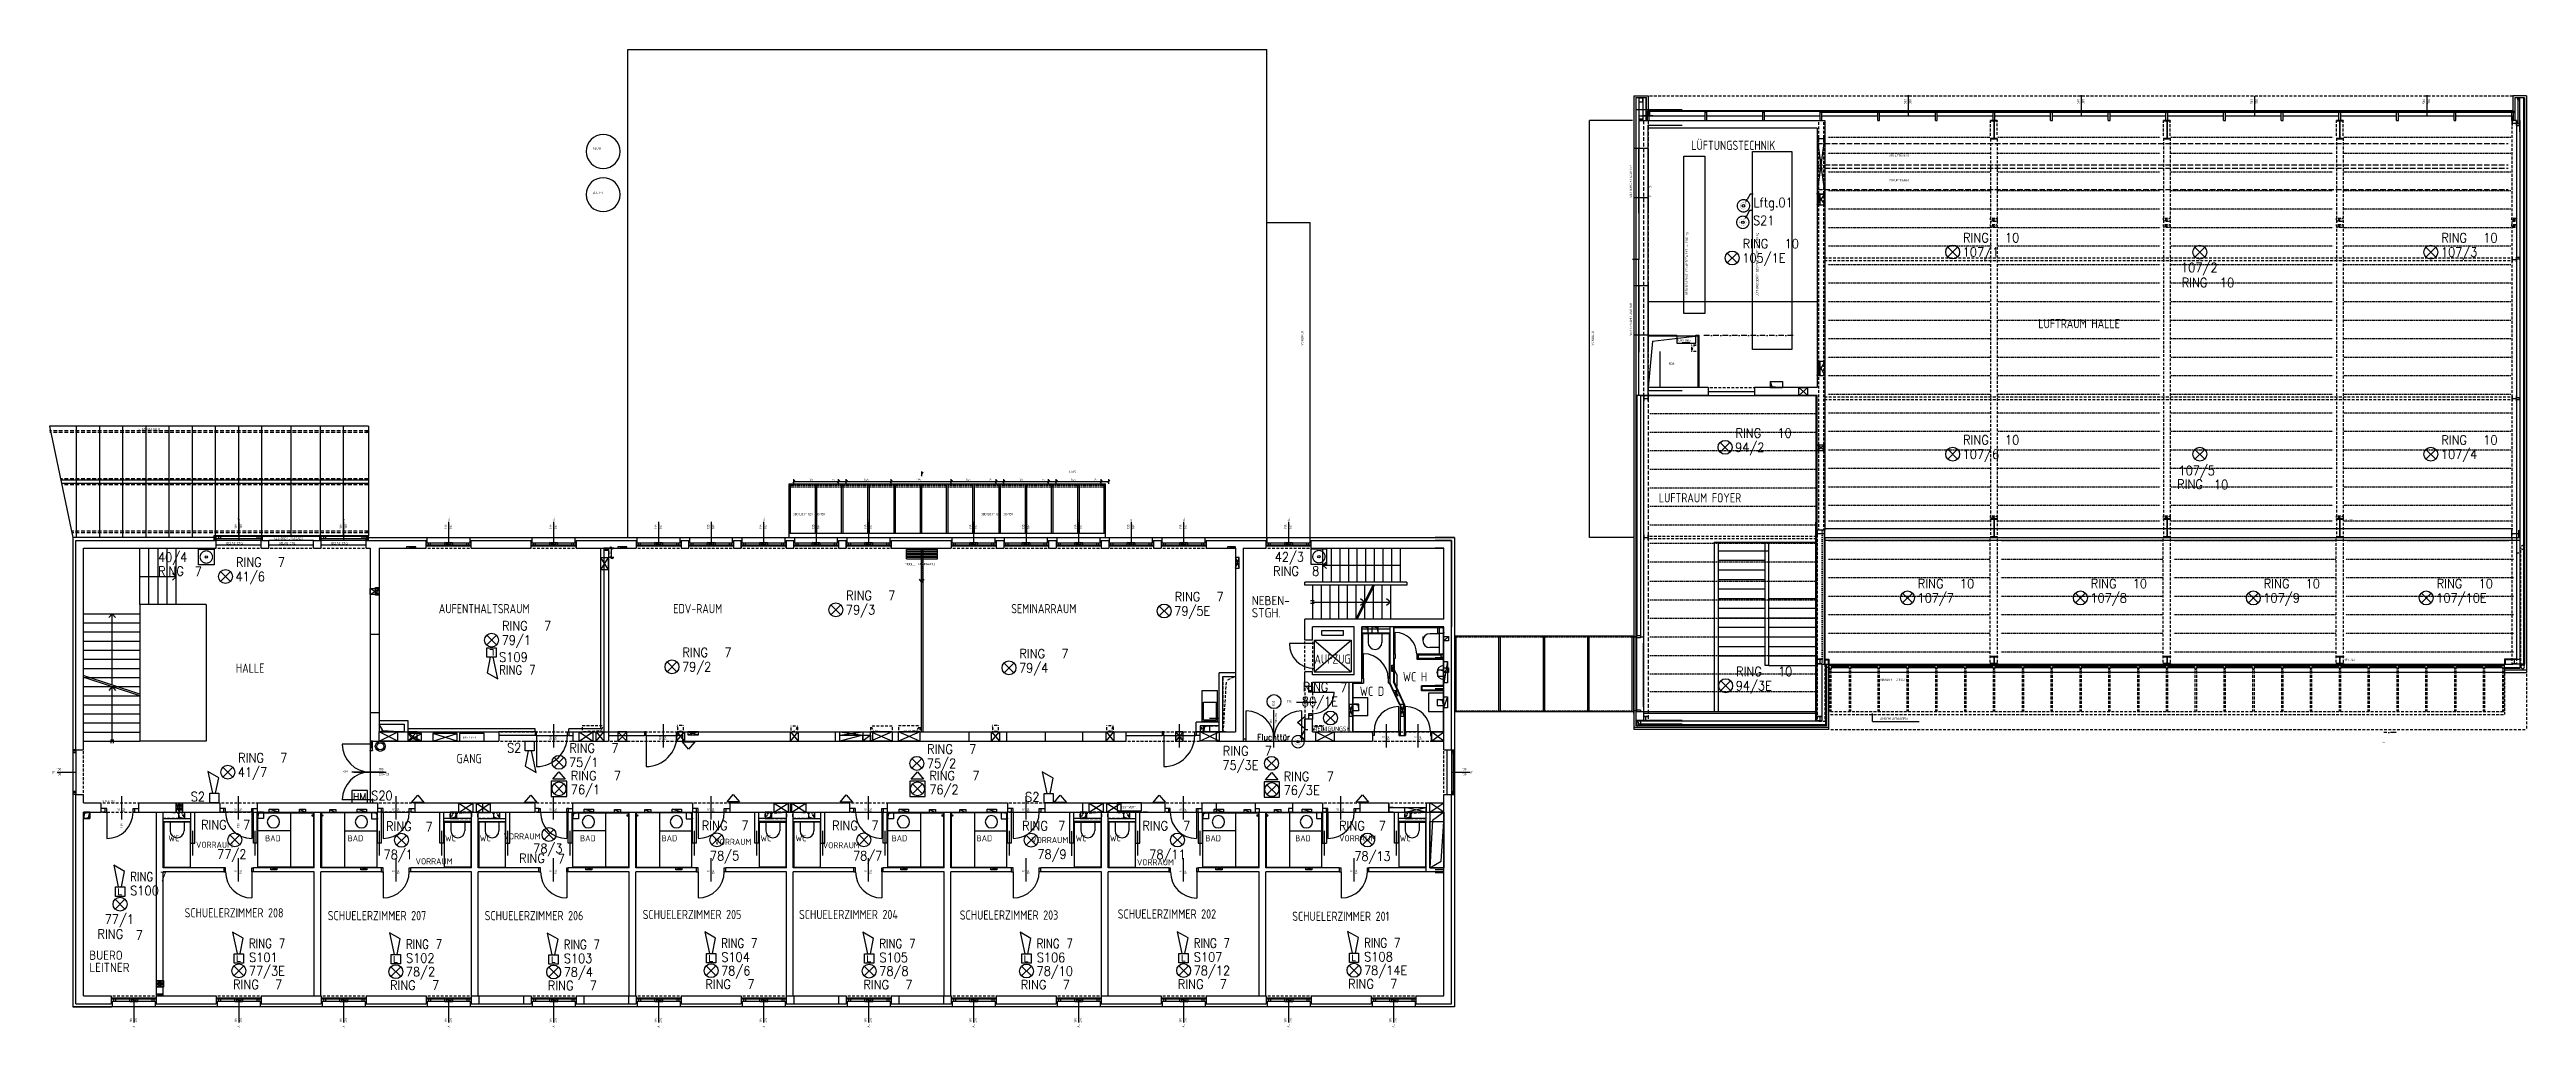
# Model space of a CAD drawing. Extents: x -85 to 7936, y -77 to 3090.
import ezdxf
from ezdxf.enums import TextEntityAlignment as Align

# ---------------------------------------------------------------- set-up
doc = ezdxf.new("R2010")
doc.units = 0
doc.header["$LTSCALE"] = 120
for name, pattern in [('LIGHT', [1000.1, 1000, 0.1]), ('Y$0$ACHSE', [0.115, 0, -0.04, 0.075, 0]), ('Y$0$PUNKT_1MM', [0.05, 0, -0.05]), ('Y$0$STRICH_2_1MM', [0.15, 0.1, -0.05]), ('Z$0$ACHSE', [0.115, 0, -0.04, 0.075, 0]), ('Z$0$PUNKT_1MM', [0.05, 0, -0.05]), ('Z$0$STRICH_2_1MM', [0.15, 0.1, -0.05]), ('Z$0$STRICH_3_1MM_KANTEN', [0.2, 0.15, -0.05]), ('Z$0$STRICHPUNKT_3_1_1MM_ACHSEN', [0.25, 0.15, -0.05, 0, -0.05])]:
    doc.linetypes.add(name, pattern=pattern)
doc.layers.get('0').update_dxf_attribs({"linetype": 'CONTINUOUS'})
for name, color, linetype in [('LI-21', 7, 'CONTINUOUS'), ('SECO-BRAND', 240, 'CONTINUOUS'), ('SECO-BRAND_LOOP', 81, 'CONTINUOUS')]:
    doc.layers.add(name, color=color, linetype=linetype)
doc.styles.add('ROMANS', font='romans.shx', dxfattribs={"width": 0.9})
doc.styles.add('SMALL', font='ISO.SHX', dxfattribs={"height": 12.5})

msp = doc.modelspace()

# ---------------------------------------------------------------- texts
at = {"color": 252, "style": 'SMALL'}
for s, width, p in [('560', 0.816807, (5920.2, 2914.5)), ('300', 0.867857, (5936.5, 2914.5)), ('560', 0.816807, (6480.2, 2914.5)), ('300', 0.867857, (6496.5, 2914.5)), ('560', 0.816807, (7041.9, 2914.5)), ('300', 0.867857, (7058.2, 2914.5)), ('560', 0.816807, (7600.2, 2914.5)), ('300', 0.867857, (7616.5, 2914.5)), ('WETTERSCHUTZGITTER', 0.903175, (5031.5, 2610)), ('PH       38', 0.550649, (5094.3, 2614.2)), ('LÜFTUNGSGERÄT GESAMTGEWICHT ca. 1500 kg', 0.852592, (5212.7, 2290.6)), ('LÜFTUNGSGERÄT GESAMTGEWICHT ca. 2500 kg', 0.845113, (5441, 2290.6)), ('WETTERSCHUTZGITTER', 0.903175, (5031.5, 2163.6)), ('VORDACH', 0.938961, (3967.3, 2131.4)), ('VORDACH', 0.938961, (4908.6, 2131.4)), ('130', 0.925715, (514.1, 1538.3)), ('LF', 0.8, (524.3, 1563.2)), ('130', 0.925715, (530.4, 1538.3)), ('130', 0.925715, (854.1, 1538.3)), ('LF', 0.8, (864.3, 1563.2)), ('130', 0.925715, (870.4, 1538.3)), ('135', 0.867857, (1194.1, 1537.6)), ('AL', 0.842857, (1204.3, 1563.2)), ('187', 0.867857, (1210.4, 1537.6)), ('135', 0.867857, (1534.1, 1537.6)), ('AL', 0.842857, (1544.3, 1563.2)), ('187', 0.867857, (1550.4, 1537.6)), ('135', 0.867857, (1874.1, 1537.6)), ('187', 0.867857, (1890.4, 1537.6)), ('135', 0.867857, (2044.1, 1537.6)), ('187', 0.867857, (2060.4, 1537.6)), ('135', 0.867857, (2214.1, 1537.6)), ('AL', 0.842857, (2224.3, 1563.2)), ('187', 0.867857, (2230.4, 1537.6)), ('135', 0.867857, (2384.1, 1537.6)), ('AL', 0.842857, (2394.3, 1563.2)), ('187', 0.867857, (2400.4, 1537.6)), ('135', 0.867857, (2554.1, 1537.6)), ('AL', 0.842857, (2564.3, 1563.2)), ('187', 0.867857, (2570.4, 1537.6)), ('135', 0.867857, (2894.1, 1537.6)), ('AL', 0.842857, (2903.8, 1563.2)), ('187', 0.867857, (2910.4, 1537.6)), ('135', 0.867857, (3064.1, 1537.6)), ('AL', 0.842857, (3074.3, 1563.2)), ('187', 0.867857, (3080.4, 1537.6)), ('135', 0.867857, (3234.1, 1537.6)), ('AL', 0.842857, (3244.3, 1563.2)), ('187', 0.867857, (3250.4, 1537.6)), ('135', 0.867857, (3404.1, 1537.6)), ('AL', 0.842857, (3414.3, 1563.2)), ('187', 0.867857, (3420.4, 1537.6)), ('135', 0.867857, (3574.1, 1537.6)), ('AL', 0.842857, (3584.2, 1563.2)), ('187', 0.867857, (3590.4, 1537.6)), ('135', 0.867857, (3914.1, 1537.6)), ('AL', 0.842857, (3924.2, 1563.2)), ('187', 0.867857, (3930.4, 1537.6)), ('R30', 0.897479, (3874.7, 964.4)), ('180', 0.925715, (3866.6, 906.9)), ('200+120', 0.880309, (3882.9, 906.9)), ('100', 0.991837, (1533.6, 853.2)), ('194', 0.867857, (1549.9, 853.2)), ('100', 0.991837, (1888.6, 853.2)), ('194', 0.867857, (1904.9, 853.2)), ('100', 0.991837, (3559.9, 853.2)), ('194', 0.867857, (3576.2, 853.2)), ('  80', 0.596273, (4230.1, 853.2)), ('194', 0.867857, (4246.4, 853.2)), ('  80', 0.596273, (4334.1, 853.2)), ('194', 0.867857, (4350.4, 853.2)), ('  85', 0.571429, (135.7, 620)), ('T30', 0.826891, (143.9, 569.2)), ('194', 0.867857, (152, 620)), ('  85', 0.571429, (513.9, 620)), ('T30', 0.826891, (522, 569.2)), ('194', 0.867857, (530.1, 620)), ('  85', 0.571429, (1024, 620)), ('194', 0.867857, (1040.3, 620)), ('  85', 0.571429, (1533.9, 620)), ('194', 0.867857, (1550.1, 620)), ('  85', 0.571429, (2044, 620)), ('194', 0.867857, (2060.3, 620)), ('  85', 0.571429, (2553.9, 620)), ('194', 0.867857, (2570.1, 620)), ('  85', 0.571429, (3064, 620)), ('194', 0.867857, (3080.3, 620)), ('  85', 0.571429, (3573.2, 620)), ('194', 0.867857, (3589.5, 620)), ('  85', 0.571429, (4083.3, 620)), ('194', 0.867857, (4099.6, 620)), ('  85', 0.571429, (513.9, 419.4)), ('194', 0.867857, (530.1, 419.4)), ('  85', 0.571429, (1024, 419.4)), ('194', 0.867857, (1040.3, 419.4)), ('  85', 0.571429, (1533.9, 419.4)), ('194', 0.867857, (1550.1, 419.4)), ('  85', 0.571429, (2044, 419.4)), ('194', 0.867857, (2060.3, 419.4)), ('  85', 0.571429, (2553.9, 419.4)), ('194', 0.867857, (2570.1, 419.4)), ('  85', 0.571429, (3064, 419.4)), ('194', 0.867857, (3080.3, 419.4)), ('  85', 0.571429, (3573.2, 419.4)), ('194', 0.867857, (3589.5, 419.4)), ('  85', 0.571429, (4126.6, 419.4)), ('194', 0.867857, (4142.9, 419.4)), ('135', 0.867857, (174.1, -60.8)), ('AL', 0.842857, (183.5, -77.4)), ('207', 0.816807, (190.4, -60.8)), ('135', 0.867857, (514.1, -60.8)), ('AL', 0.842857, (523.5, -77.4)), ('207', 0.816807, (530.4, -60.8)), ('135', 0.867857, (854.1, -60.8)), ('AL', 0.842857, (863.5, -77.4)), ('207', 0.816807, (870.4, -60.8)), ('135', 0.867857, (1194.1, -60.8)), ('AL', 0.842857, (1203.5, -77.4)), ('207', 0.816807, (1210.4, -60.8)), ('135', 0.867857, (1534.1, -60.8)), ('AL', 0.842857, (1543.5, -77.4)), ('207', 0.816807, (1550.4, -60.8)), ('135', 0.867857, (1874.1, -60.8)), ('AL', 0.842857, (1883.5, -77.4)), ('207', 0.816807, (1890.4, -60.8)), ('135', 0.867857, (2214.1, -60.8)), ('AL', 0.842857, (2223.8, -77.4)), ('207', 0.816807, (2230.4, -60.8)), ('135', 0.867857, (2554.1, -60.8)), ('AL', 0.842857, (2563.5, -77.4)), ('207', 0.816807, (2570.4, -60.8)), ('135', 0.867857, (2894.1, -60.8)), ('AL', 0.842857, (2903.5, -77.4)), ('207', 0.816807, (2910.4, -60.8)), ('135', 0.867857, (3234.1, -60.8)), ('AL', 0.842857, (3243.5, -77.4)), ('207', 0.816807, (3250.4, -60.8)), ('135', 0.867857, (3574.1, -60.8)), ('AL', 0.842857, (3583.5, -77.4)), ('207', 0.816807, (3590.4, -60.8)), ('135', 0.867857, (3914.1, -60.8)), ('AL', 0.842857, (3923.5, -77.4)), ('207', 0.816807, (3930.4, -60.8)), ('135', 0.867857, (4254.1, -60.8)), ('AL', 0.842857, (4263.5, -77.4)), ('207', 0.816807, (4270.4, -60.8))]:
    msp.add_text(s, height=7.5, rotation=90, dxfattribs=dict(at, width=width)).set_placement(p, align=Align.TOP_LEFT)
for s, height, width, p in [('ABLUFT', 7.5, 0.871429, (1673.9, 2773.5)), ('LÜFTUNGSTECHNIK', 30, 0.874286, (5231.4, 2794.8)), ('ABLUFTKANAL', 7.5, 0.885714, (5871.9, 2750.3)), ('ZULUFTKANAL', 7.5, 0.885714, (5871.9, 2670.3)), ('ZULUFT', 7.5, 0.871429, (1673.9, 2630.1)), ('LUFTRAUM HALLE', 30, 0.874286, (6355.2, 2217.4)), ('AUFSTIEG', 7.5, 0.88323, (5184.9, 2151.9)), ('FDB', 7.5, 0.914286, (5158.3, 2075.8)), ('GLASVORDACH', 7.5, 0.930252, (201.3, 1864.6)), ('LUFTRAUM FOYER', 30, 0.874286, (5126.4, 1653.3)), ('OBERLICHT G30  510/150', 7.5, 0.805575, (2322.4, 1589.1)), ('OBERLICHT G30  510/150', 7.5, 0.805575, (2931.3, 1589.1)), ('IPE 600', 7.5, 0.766917, (7344.1, 1568.7)), ('BELAG ERG.', 7.5, 0.887755, (487.9, 1495.1)), ('ALU-PROFILFASSADE', 7.5, 0.867429, (640.9, 1510.1)), ('BELAG ERG.', 7.5, 0.887755, (657.9, 1495.1)), ('BELAG ERG.', 7.5, 0.887755, (827.9, 1495.1)), ('MOBILE TRENNWAND', 7.5, 0.905357, (2686.2, 1427.4)), ('AUFENTHALTSRAUM', 30, 0.874286, (1175.5, 1294.3)), ('EDV-RAUM', 30, 0.874286, (1934.9, 1294.3)), ('SEMINARRAUM', 30, 0.874286, (3029.2, 1294.3)), ('NEBEN-', 30, 0.974026, (3808.2, 1320.5)), ('STGH.', 30, 0.974026, (3808.2, 1280.9)), ('AUFZUG', 30, 0.874286, (4011, 1130.9)), ('HALLE', 30, 0.874286, (518.4, 1101.7)), ('WC H', 30, 0.874286, (4297.7, 1073.7)), ('OBERLICHT  2188/216', 7.5, 0.795238, (5842.9, 1053)), ('HEB 240', 7.5, 0.806969, (7345.1, 1117)), ('T30', 7.5, 0.826891, (3922.1, 982)), ('194', 7.5, 0.867857, (3976.4, 974.4)), ('  70', 7.5, 0.596273, (3976.4, 990.7)), ('WC D', 30, 0.874286, (4158.2, 1026.7)), ('REINIGUNGSK.', 15, 0.874286, (4008.7, 897.4)), ('ANSCHLAGWAGEN', 7.5, 0.962143, (5842.9, 927)), ('GANG', 30, 0.874286, (1233.2, 808.8)), ('LF', 7.5, 0.8, (-76.6, 754)), ('130', 7.5, 0.925715, (-62, 763.4)), ('130', 7.5, 0.925715, (-62, 747.1)), ('R30', 7.5, 0.897479, (864.2, 756.1)), ('180', 7.5, 0.925715, (981.3, 763.4)), ('200+120', 7.5, 0.880309, (981.3, 747.1)), ('130', 7.5, 0.925715, (4488.7, 763.4)), ('130', 7.5, 0.925715, (4488.7, 747.1)), ('LF', 7.5, 0.8, (4515, 754)), ('STUK 212', 7.5, 0.823603, (86.7, 660.1)), ('BEST.VERT.', 7.5, 0.879365, (3383.9, 640)), ('VORRAUM', 20, 0.954545, (389.4, 524.6)), ('BAD', 20, 0.942857, (613.3, 545.6)), ('BAD', 20, 0.942857, (880.5, 545.6)), ('VORRAUM', 20, 0.954545, (1385.3, 551.9)), ('BAD', 20, 0.942857, (1633.3, 545.6)), ('BAD', 20, 0.942857, (1897.2, 545.6)), ('VORRAUM', 20, 0.954545, (2067.9, 534.1)), ('VORRAUM', 20, 0.954545, (2419, 523.1)), ('BAD', 20, 0.942857, (2642.1, 545.6)), ('BAD', 20, 0.942857, (2917.2, 545.6)), ('VORRAUM', 20, 0.954545, (3094.1, 540)), ('BAD', 20, 0.942857, (3658.1, 545.6)), ('BAD', 20, 0.942857, (3948.9, 545.6)), ('VORRAUM', 20, 0.954545, (4091.2, 545.6)), ('VORRAUM', 20, 0.954545, (1100.4, 471)), ('VORRAUM', 20, 0.954545, (3436.2, 468)), ('SCHUELERZIMMER 208', 30, 0.874286, (352.6, 309.3)), ('SCHUELERZIMMER 207', 30, 0.874286, (816.1, 300.2)), ('SCHUELERZIMMER 206', 30, 0.874286, (1324.2, 300.2)), ('SCHUELERZIMMER 205', 30, 0.874286, (1835.9, 303.8)), ('SCHUELERZIMMER 204', 30, 0.874286, (2342.2, 303.8)), ('SCHUELERZIMMER 203', 30, 0.874286, (2862.7, 302)), ('SCHUELERZIMMER 202', 30, 0.874286, (3374.3, 305.5)), ('SCHUELERZIMMER 201', 30, 0.874286, (3939.2, 298.1)), ('BUERO', 30, 0.974026, (43.9, 172)), ('LEITNER', 30, 0.974026, (43.9, 132.4))]:
    msp.add_text(s, height=height, dxfattribs=dict(at, width=width)).set_placement(p, align=Align.TOP_LEFT)
for s, width, p in [('145', 0.867857, (2373.4, 1693.3)), ('25', 0.771429, (2447.8, 1693.3)), ('145', 0.867857, (2553, 1693.3)), ('195', 0.867857, (2723, 1693.3)), ('145', 0.867857, (2883.4, 1693.3)), ('25', 0.771429, (2957.8, 1693.3)), ('145', 0.867857, (3053.4, 1693.3)), ('25', 0.771429, (3127.8, 1693.3)), ('1.015', 0.987756, (3216.2, 1718.3)), ('145', 0.867857, (3223.4, 1693.3)), ('25', 0.771429, (3297.8, 1693.3)), ('BEST.VERT.', 0.879365, (1253.4, 858.8))]:
    msp.add_text(s, height=7.5, dxfattribs=dict(at, width=width)).set_placement(p)
at = {"color": 252, "style": 'SMALL', "width": 0.841559}
msp.add_text('30', height=7.5, rotation=90, dxfattribs=at).set_placement((1733.4, 1454.3))
at = {"color": 252, "style": 'SMALL'}
msp.add_text('C', height=7.5, rotation=90, dxfattribs=at).set_placement((7470.8, 843.5), align=Align.TOP_LEFT)
for p in [(299.8, 545.6), (1195.6, 545.6), (1308.3, 545.6), (2217, 545.6), (2330.5, 545.6), (3237.6, 545.6), (3348.9, 545.6), (4287.3, 545.6)]:
    msp.add_text('WC', height=20, dxfattribs=at).set_placement(p, align=Align.TOP_LEFT)

# ---------------------------------------------------------------- blocks, each defined once
blk = doc.blocks.new('DL45')
at = {"color": 7}
blk.add_circle((0, 0), 22.5, dxfattribs=at)
blk = doc.blocks.new('SecoS-anschluss steuerung')
at = {"const_width": 0.4}
for points in [[(-0.02, 0, -1), (0.02, 0, 0.956007)], [(-0.02, 0, 1), (0.02, 0, -0.956007)]]:
    blk.add_lwpolyline(points, format="xyb", dxfattribs=at)
at = {"const_width": 0.00445}
blk.add_lwpolyline([(-0.107, 0, 1), (0.107, 0, 1)], format="xyb", close=True, dxfattribs=at)
blk.add_lwpolyline([(0.055, 0.095, 0, 0.08, 0), (0.118, 0.205, 0.1, 0.1, 0)], format="xyseb")
blk.add_lwpolyline([(0.315, 0.379), (0.219, 0.379), (0.118, 0.205)])
blk.add_circle((0, 0), 0.04)
at = {"style": 'ROMANS', "width": 0.9, "flags": 1}
for tag, p in [('PRODUKT_1', (-0.344, -0.029)), ('PRODUKT_2', (-0.344, -0.479)), ('TECHNIK', (-0.344, -0.931)), ('SECOPOS', (-0.344, -1.393))]:
    blk.add_attdef(tag, text='', height=0.3, dxfattribs=at).set_placement(p, align=Align.RIGHT)
at = {"color": 81, "style": 'ROMANS', "width": 0.9}
for tag, p in [('MELDERNUMMER', (0.33, -0.013)), ('LINE_1', (0.33, -0.461)), ('LINE_2', (0.33, -0.913)), ('ZUSATZTEXT', (0.33, -1.358))]:
    blk.add_attdef(tag, p, '', height=0.3, dxfattribs=at)
at = {"layer": 'SECO-BRAND_LOOP', "color": 7, "style": 'ROMANS', "width": 0.8}
for tag, p, flags in [('RING', (0.33, 0.436), 9), ('RINGNUMMER', (1.294, 0.436), 1)]:
    blk.add_attdef(tag, p, '', height=0.3, dxfattribs=dict(at, flags=flags))
blk = doc.blocks.new('SecoS-sirene')
blk.add_lwpolyline([(0.044, 0.307), (0.144, 0.807), (-0.206, 1.007), (-0.056, 0.307)])
blk.add_lwpolyline([(0.15, 0), (-0.15, 0), (-0.15, 0.306), (0.15, 0.306)], close=True)
at = {"style": 'ROMANS', "width": 0.9, "flags": 1}
for tag, p in [('PRODUKT_1', (-0.344, 0.022)), ('PRODUKT_2', (-0.344, -0.428)), ('TECHNIK', (-0.344, -0.88)), ('SECOPOS', (-0.344, -1.342))]:
    blk.add_attdef(tag, text='', height=0.3, dxfattribs=at).set_placement(p, align=Align.RIGHT)
at = {"color": 81, "style": 'ROMANS', "width": 0.9}
for tag, p in [('MELDERNUMMER', (0.33, 0.038)), ('LINE_1', (0.33, -0.41)), ('LINE_2', (0.33, -0.861)), ('ZUSATZTEXT', (0.33, -1.307))]:
    blk.add_attdef(tag, p, '', height=0.3, dxfattribs=at)
at = {"layer": 'SECO-BRAND_LOOP', "color": 7, "style": 'ROMANS', "width": 0.8}
for tag, p, flags in [('RING', (0.33, 0.487), 9), ('RINGNUMMER', (1.294, 0.487), 1)]:
    blk.add_attdef(tag, p, '', height=0.3, dxfattribs=dict(at, flags=flags))
blk = doc.blocks.new('SecoS-magnet')
blk.add_lwpolyline([(-0.256, -0.2), (0.256, -0.2), (0.256, 0.2), (-0.256, 0.2)], close=True)
at = {"color": 82, "style": 'ROMANS', "width": 0.95}
blk.add_text('HM', height=0.23, dxfattribs=at).set_placement((0, 0), align=Align.MIDDLE_CENTER)
at = {"style": 'ROMANS', "width": 0.9, "flags": 1}
for tag, p in [('PRODUKT_1', (-0.378, -0.146)), ('PRODUKT_2', (-0.378, -0.596)), ('TECHNIK', (-0.378, -1.049)), ('SECOPOS', (-0.378, -1.51))]:
    blk.add_attdef(tag, text='', height=0.3, dxfattribs=at).set_placement(p, align=Align.RIGHT)
at = {"color": 81, "style": 'ROMANS', "width": 0.9}
for tag, p in [('MELDERNUMMER', (0.278, -0.123)), ('LINE_1', (0.278, -0.572)), ('LINE_2', (0.278, -1.023)), ('ZUSATZTEXT', (0.278, -1.468))]:
    blk.add_attdef(tag, p, '', height=0.3, dxfattribs=at)
at = {"layer": 'SECO-BRAND_LOOP', "color": 7, "style": 'ROMANS', "width": 0.8}
for tag, p, flags in [('RING', (0.278, 0.325), 9), ('RINGNUMMER', (1.242, 0.325), 1)]:
    blk.add_attdef(tag, p, '', height=0.3, dxfattribs=dict(at, flags=flags))
blk = doc.blocks.new('SecoS-torschliesser')
for radius in [0.162, 0.113]:
    blk.add_circle((0, 0), radius)
at = {"style": 'ROMANS', "width": 0.9, "flags": 1}
for tag, p in [('PRODUKT_1', (-0.328, -0.13)), ('PRODUKT_2', (-0.328, -0.58)), ('TECHNIK', (-0.328, -1.033)), ('SECOPOS', (-0.328, -1.495))]:
    blk.add_attdef(tag, text='', height=0.3, dxfattribs=at).set_placement(p, align=Align.RIGHT)
at = {"color": 81, "style": 'ROMANS', "width": 0.9}
for tag, p in [('MELDERNUMMER', (0.195, -0.142)), ('LINE_1', (0.195, -0.59)), ('LINE_2', (0.195, -1.042)), ('ZUSATZTEXT', (0.195, -1.487))]:
    blk.add_attdef(tag, p, '', height=0.3, dxfattribs=at)
at = {"layer": 'SECO-BRAND_LOOP', "color": 7, "style": 'ROMANS', "width": 0.8}
for tag, p, flags in [('RING', (0.195, 0.307), 9), ('RINGNUMMER', (1.159, 0.307), 1)]:
    blk.add_attdef(tag, p, '', height=0.3, dxfattribs=dict(at, flags=flags))
blk = doc.blocks.new('SecoS-indikator o mg')
blk.add_lwpolyline([(0.2, 0), (-0.2, 0), (0, 0.234)], close=True)
at = {"style": 'ROMANS', "width": 0.9, "flags": 1}
for tag, p in [('PRODUKT_1', (-0.267, -0.029)), ('PRODUKT_2', (-0.267, -0.479)), ('TECHNIK', (-0.267, -0.931)), ('SECOPOS', (-0.267, -1.393))]:
    blk.add_attdef(tag, text='', height=0.3, dxfattribs=at).set_placement(p, align=Align.RIGHT)
at = {"color": 81, "style": 'ROMANS', "width": 0.9, "flags": 1}
blk.add_attdef('MELDERNUMMER', (0.219, 0.425), '', height=0.3, dxfattribs=at)
at = {"color": 81, "style": 'ROMANS', "width": 0.9}
for tag, p in [('LINE_1', (0.219, -0.023)), ('ZUSATZTEXT', (0.219, -0.92)), ('LINE_2', (0.219, -0.475))]:
    blk.add_attdef(tag, p, '', height=0.3, dxfattribs=at)
at = {"layer": 'SECO-BRAND_LOOP', "color": 7, "style": 'ROMANS', "width": 0.8}
for tag, p, flags in [('RING', (0.219, 0.874), 9), ('RINGNUMMER', (1.183, 0.874), 1)]:
    blk.add_attdef(tag, p, '', height=0.3, dxfattribs=dict(at, flags=flags))
blk = doc.blocks.new('SecoS-opt')
for p, q in [((0.159, 0.159), (-0.159, -0.159)), ((-0.159, 0.159), (0.159, -0.159))]:
    blk.add_line(p, q)
blk.add_circle((0, 0), 0.225)
at = {"style": 'ROMANS', "width": 0.9, "flags": 1}
for tag, p in [('PRODUKT_1', (-0.344, -0.147)), ('PRODUKT_2', (-0.344, -0.597)), ('TECHNIK', (-0.344, -1.049)), ('SECOPOS', (-0.344, -1.511))]:
    blk.add_attdef(tag, text='', height=0.3, dxfattribs=at).set_placement(p, align=Align.RIGHT)
at = {"color": 81, "style": 'ROMANS', "width": 0.9}
for tag, p in [('MELDERNUMMER', (0.33, -0.131)), ('LINE_1', (0.33, -0.989)), ('ZUSATZTEXT', (0.33, -1.886)), ('LINE_2', (0.33, -1.441))]:
    blk.add_attdef(tag, p, '', height=0.3, dxfattribs=at)
at = {"layer": 'SECO-BRAND_LOOP', "color": 7, "style": 'ROMANS', "width": 0.8, "flags": 8}
blk.add_attdef('RING', (0.33, -0.579), '', height=0.3, dxfattribs=at)
at = {"layer": 'SECO-BRAND_LOOP', "color": 7, "style": 'ROMANS', "width": 0.8}
blk.add_attdef('RINGNUMMER', (1.294, -0.579), '', height=0.3, dxfattribs=at)
blk = doc.blocks.new('SecoS-dkm')
blk.add_lwpolyline([(-0.25, 0.25), (0.25, 0.25), (0.25, -0.25), (-0.25, -0.25)], close=True)
at = {"const_width": 0.4}
for points in [[(-0.02, 0, -1), (0.02, 0, 0.956007)], [(-0.02, 0, 1), (0.02, 0, -0.956007)]]:
    blk.add_lwpolyline(points, format="xyb", dxfattribs=at)
blk.add_circle((0, 0), 0.04)
at = {"style": 'ROMANS', "width": 0.9, "flags": 1}
for tag, p in [('PRODUKT_1', (-0.344, -0.147)), ('PRODUKT_2', (-0.344, -0.597)), ('TECHNIK', (-0.344, -1.049)), ('SECOPOS', (-0.344, -1.511))]:
    blk.add_attdef(tag, text='', height=0.3, dxfattribs=at).set_placement(p, align=Align.RIGHT)
at = {"color": 81, "style": 'ROMANS', "width": 0.9}
for tag, p in [('MELDERNUMMER', (0.33, -0.131)), ('LINE_1', (0.33, -0.579)), ('LINE_2', (0.33, -1.031)), ('ZUSATZTEXT', (0.33, -1.476))]:
    blk.add_attdef(tag, p, '', height=0.3, dxfattribs=at)
at = {"layer": 'SECO-BRAND_LOOP', "color": 7, "style": 'ROMANS', "width": 0.8, "flags": 8}
blk.add_attdef('RING', (0.33, 0.317), '', height=0.3, dxfattribs=at)
at = {"layer": 'SECO-BRAND_LOOP', "color": 7, "style": 'ROMANS', "width": 0.8}
blk.add_attdef('RINGNUMMER', (1.294, 0.317), '', height=0.3, dxfattribs=at)
blk = doc.blocks.new('SecoS-opt zwdi')
for p, q in [((0.159, 0.159), (-0.159, -0.159)), ((-0.159, 0.159), (0.159, -0.159))]:
    blk.add_line(p, q)
for points in [[(0.25, 0.25), (-0.25, 0.25), (-0.25, -0.25), (0.25, -0.25)], [(-0.201, 0.32), (-0.001, 0.555), (0.199, 0.32)]]:
    blk.add_lwpolyline(points, close=True)
blk.add_circle((0, 0), 0.225)
at = {"style": 'ROMANS', "width": 0.9, "flags": 1}
for tag, p in [('PRODUKT_1', (-0.344, -0.147)), ('PRODUKT_2', (-0.344, -0.597)), ('TECHNIK', (-0.344, -1.049)), ('SECOPOS', (-0.344, -1.511))]:
    blk.add_attdef(tag, text='', height=0.3, dxfattribs=at).set_placement(p, align=Align.RIGHT)
at = {"color": 81, "style": 'ROMANS', "width": 0.9}
for tag, p in [('MELDERNUMMER', (0.33, -0.131)), ('LINE_1', (0.33, -0.579)), ('LINE_2', (0.33, -1.031)), ('ZUSATZTEXT', (0.33, -1.476))]:
    blk.add_attdef(tag, p, '', height=0.3, dxfattribs=at)
at = {"layer": 'SECO-BRAND_LOOP', "color": 7, "style": 'ROMANS', "width": 0.8, "flags": 8}
blk.add_attdef('RING', (0.33, 0.317), '', height=0.3, dxfattribs=at)
at = {"layer": 'SECO-BRAND_LOOP', "color": 7, "style": 'ROMANS', "width": 0.8}
blk.add_attdef('RINGNUMMER', (1.294, 0.317), '', height=0.3, dxfattribs=at)
blk = doc.blocks.new('SecoS-sirene loop')
blk.add_lwpolyline([(0.044, 0.307), (0.144, 0.807), (-0.206, 1.007), (-0.056, 0.307)])
blk.add_lwpolyline([(0.15, 0), (-0.15, 0), (-0.15, 0.306), (0.15, 0.306)], close=True)
at = {"color": 82, "style": 'ROMANS'}
blk.add_text('L', height=0.2, dxfattribs=at).set_placement((-0.085, 0.051))
at = {"style": 'ROMANS', "width": 0.9, "flags": 1}
for tag, p in [('PRODUKT_1', (-0.344, 0.022)), ('PRODUKT_2', (-0.344, -0.428)), ('TECHNIK', (-0.344, -0.88)), ('SECOPOS', (-0.344, -1.342))]:
    blk.add_attdef(tag, text='', height=0.3, dxfattribs=at).set_placement(p, align=Align.RIGHT)
at = {"color": 81, "style": 'ROMANS', "width": 0.9}
for tag, p in [('MELDERNUMMER', (0.33, 0.038)), ('LINE_1', (0.33, -0.41)), ('LINE_2', (0.33, -0.861)), ('ZUSATZTEXT', (0.33, -1.307))]:
    blk.add_attdef(tag, p, '', height=0.3, dxfattribs=at)
at = {"layer": 'SECO-BRAND_LOOP', "color": 7, "style": 'ROMANS', "width": 0.8, "flags": 8}
blk.add_attdef('RING', (0.33, 0.487), '', height=0.3, dxfattribs=at)
at = {"layer": 'SECO-BRAND_LOOP', "color": 7, "style": 'ROMANS', "width": 0.8}
blk.add_attdef('RINGNUMMER', (1.294, 0.487), '', height=0.3, dxfattribs=at)

# ---------------------------------------------------------------- linework, layer by layer
at = {"color": 252, "linetype": 'Continuous'}
for p, q in [((1787.5, 3090), (3857.5, 3090)), ((1787.5, 1510), (1787.5, 3090)), ((3857.5, 1495), (3857.5, 3090)), ((5045, 2940), (5045, 888)), ((5045, 2940), (5091.5, 2940)), ((5045, 2940), (5091.5, 2940)), ((5045, 2937), (5045, 888)), ((5051.5, 2935), (5051.5, 2657.5)), ((5051.5, 2935), (5086.5, 2935)), ((5051.5, 2934), (5051.5, 2710)), ((5085.3, 2934), (5051.5, 2934)), ((5201.5, 2895), (5051.5, 2895)), ((5061.5, 2934.2), (5061.5, 2860)), ((5062.3, 2933.1), (5074.3, 2933.1)), ((5062.3, 2921.1), (5062.3, 2933.1)), ((5062.3, 2921.1), (5074.3, 2921.1)), ((5074.3, 2921.1), (5074.3, 2933.1)), ((5075.3, 2860.3), (5075.3, 2934.2)), ((5085.3, 2860.5), (5085.3, 2934)), ((5085.3, 2889.9), (7898, 2889.9)), ((5086.5, 2895), (5086.5, 2935)), ((5091.5, 2940), (5091.5, 2887.5)), ((5091.5, 2940), (5091.5, 2890)), ((5091.5, 2880), (5091.5, 2895)), ((5091.5, 2895), (5091.5, 2880)), ((5091.5, 2892.5), (7891.5, 2892.5)), ((5091.5, 2875), (5091.5, 2890)), ((5091.5, 2890), (5091.5, 2875)), ((5096.5, 2895), (5096.5, 2875)), ((5278.1, 2887.5), (5278.1, 2889.9)), ((5464.8, 2887.5), (5464.8, 2889.9)), ((5651.5, 2887.5), (5651.5, 2889.9)), ((5838.1, 2887.5), (5838.1, 2889.9)), ((5933.7, 2941.8), (5933.7, 2875)), ((6024.8, 2887.5), (6024.8, 2889.9)), ((6211.5, 2887.5), (6211.5, 2889.9)), ((6398.1, 2887.5), (6398.1, 2889.9)), ((6493.7, 2941.8), (6493.7, 2875)), ((6493.7, 2926.7), (6493.7, 2875)), ((6584.8, 2887.5), (6584.8, 2889.9)), ((6771.5, 2887.5), (6771.5, 2889.9)), ((6958.1, 2887.5), (6958.1, 2889.9)), ((7055.3, 2939.3), (7055.3, 2875)), ((7144.8, 2887.5), (7144.8, 2889.9)), ((7331.5, 2887.5), (7331.5, 2889.9)), ((7518.1, 2887.5), (7518.1, 2889.9)), ((7613.7, 2941.8), (7613.7, 2877.5)), ((7613.7, 2924.2), (7613.7, 2875)), ((7704.8, 2887.5), (7704.8, 2889.9)), ((7936, 2940), (7891.5, 2940)), ((7891.5, 2940), (7891.5, 2890)), ((7891.5, 2890), (7891.5, 2887.4)), ((7929.5, 2933.5), (7898, 2933.5)), ((7898, 2933.5), (7898, 2860)), ((7908, 2933.5), (7908, 2850)), ((7908.3, 2932.6), (7914.3, 2932.6)), ((7908.3, 2926.6), (7908.3, 2932.6)), ((7908.3, 2926.6), (7914.3, 2926.6)), ((7914.3, 2926.6), (7914.3, 2932.6)), ((7914.5, 2824.9), (7914.5, 2933.5)), ((7926.5, 2933.5), (7926.5, 1099.9)), ((7929.5, 2933.5), (7929.5, 1424)), ((7936, 2940), (7936, 1073)), ((4901.5, 1510), (4901.5, 2860)), ((5041.5, 2860), (4901.5, 2860)), ((4901.5, 1510), (4901.5, 2860)), ((5041.5, 2860), (4901.5, 2860)), ((5061.5, 2875), (5061.5, 2710)), ((5061.5, 2875), (5201.5, 2875)), ((5061.5, 2875), (5201.5, 2875)), ((5061.5, 2860), (5664, 2860)), ((5061.5, 2860), (5061.5, 2770)), ((5062.3, 2865.9), (5074.3, 2865.9)), ((5062.3, 2865.9), (5062.3, 2860.9)), ((5062.3, 2860.9), (5074.3, 2860.9)), ((5074.3, 2860.9), (5074.3, 2865.9)), ((5106.5, 2875), (5076.5, 2875)), ((5085.3, 2887.5), (5094.5, 2887.5)), ((5088.5, 2887.5), (5088.5, 2860)), ((5088.5, 2887.5), (5094.5, 2887.5)), ((5091.5, 2875), (5201.5, 2875)), ((5091.5, 2560), (5091.5, 2845)), ((5091.5, 2845), (5201.5, 2845)), ((5639, 2834.9), (5091.5, 2834.9)), ((5091.5, 2770), (5091.5, 2834.9)), ((5094.5, 2887.5), (5094.5, 2860)), ((5094.5, 2875), (5275.1, 2875)), ((5275.1, 2887.5), (5275.1, 2860.5)), ((5275.1, 2887.5), (5281.1, 2887.5)), ((5275.1, 2887.5), (5281.1, 2887.5)), ((5281.1, 2887.5), (5281.1, 2860.5)), ((5281.1, 2875), (5461.8, 2875)), ((5461.8, 2887.5), (5461.8, 2860.2)), ((5461.8, 2887.5), (5467.8, 2887.5)), ((5461.8, 2887.5), (5467.8, 2887.5)), ((5467.8, 2887.5), (5467.8, 2860.2)), ((5467.8, 2875), (5648.5, 2875)), ((5639, 2834.9), (5639, 1995)), ((5648.5, 2887.5), (7898, 2887.5)), ((5648.5, 2860), (5648.5, 2887.5)), ((5648.5, 2887.5), (5654.5, 2887.5)), ((5654.5, 2860), (5654.5, 2887.5)), ((5654.5, 2875), (5835.1, 2875)), ((5664, 2860), (5664, 1970)), ((5835.1, 2860), (5835.1, 2887.5)), ((5835.1, 2887.5), (5841.1, 2887.5)), ((5835.1, 2860), (5841.1, 2860)), ((5841.1, 2860), (5841.1, 2887.5)), ((5841.1, 2875), (6021.8, 2875)), ((6021.8, 2887.5), (6027.8, 2887.5)), ((6021.8, 2860), (6021.8, 2887.5)), ((6021.8, 2860), (6027.8, 2860)), ((6027.8, 2860), (6027.8, 2887.5)), ((6027.8, 2875), (6208.5, 2875)), ((6222.5, 2860), (6200.5, 2860)), ((6200.5, 2857.6), (6200.5, 2860)), ((6222.5, 2857.6), (6200.5, 2857.6)), ((6208.5, 2860), (6208.5, 2887.5)), ((6208.5, 2887.5), (6214.5, 2887.5)), ((6208.5, 2860), (6214.5, 2860)), ((6210.9, 2860), (6210.9, 2800)), ((6211.5, 2860), (6211.5, 2806)), ((6212.1, 2860), (6212.1, 2800)), ((6214.5, 2860), (6214.5, 2887.5)), ((6214.5, 2875), (6395.1, 2875)), ((6222.5, 2860), (6222.5, 2857.6)), ((6395.1, 2860), (6395.1, 2887.5)), ((6395.1, 2887.5), (6401.1, 2887.5)), ((6395.1, 2860), (6401.1, 2860)), ((6401.1, 2860), (6401.1, 2887.5)), ((6401.1, 2875), (6581.8, 2875)), ((6581.8, 2860), (6581.8, 2887.5)), ((6581.8, 2887.5), (6587.8, 2887.5)), ((6581.8, 2860), (6587.8, 2860)), ((6587.8, 2860), (6587.8, 2887.5)), ((6587.8, 2875), (6768.5, 2875)), ((6782.5, 2860), (6760.5, 2860)), ((6760.5, 2857.6), (6760.5, 2860)), ((6782.5, 2857.6), (6760.5, 2857.6)), ((6768.5, 2860.8), (6768.5, 2887.5)), ((6768.5, 2887.5), (6774.5, 2887.5)), ((6768.5, 2860.8), (6774.5, 2860.8)), ((6770.9, 2860), (6770.9, 2800)), ((6771.5, 2860), (6771.5, 2806)), ((6772.1, 2860), (6772.1, 2800)), ((6774.5, 2860.8), (6774.5, 2887.5)), ((6774.5, 2875), (6955.1, 2875)), ((6782.5, 2860), (6782.5, 2857.6)), ((6955.1, 2860), (6955.1, 2887.5)), ((6955.1, 2887.5), (6961.1, 2887.5)), ((6955.1, 2860), (6961.1, 2860)), ((6961.1, 2860), (6961.1, 2887.5)), ((6961.1, 2875), (7141.8, 2875)), ((7141.8, 2860), (7141.8, 2887.5)), ((7141.8, 2887.5), (7147.8, 2887.5)), ((7141.8, 2860), (7147.8, 2860)), ((7147.8, 2860), (7147.8, 2887.5)), ((7147.8, 2875), (7328.5, 2875)), ((7342.5, 2860), (7320.5, 2860)), ((7320.5, 2857.6), (7320.5, 2860)), ((7342.5, 2857.6), (7320.5, 2857.6)), ((7328.5, 2860), (7328.5, 2887.5)), ((7328.5, 2887.5), (7334.5, 2887.5)), ((7328.5, 2860), (7334.5, 2860)), ((7330.9, 2860), (7330.9, 2800)), ((7331.5, 2860), (7331.5, 2806)), ((7332.1, 2860), (7332.1, 2800)), ((7334.5, 2860), (7334.5, 2887.5)), ((7334.5, 2875), (7515.1, 2875)), ((7342.5, 2860), (7342.5, 2857.6)), ((7515.1, 2860), (7515.1, 2887.5)), ((7515.1, 2887.5), (7521.1, 2887.5)), ((7515.1, 2860), (7521.1, 2860)), ((7521.1, 2860), (7521.1, 2887.5)), ((7521.1, 2875), (7701.8, 2875)), ((7701.8, 2860), (7701.8, 2887.5)), ((7701.8, 2887.5), (7707.8, 2887.5)), ((7701.8, 2860), (7707.8, 2860)), ((7707.8, 2860), (7707.8, 2887.5)), ((7707.8, 2875), (7888.5, 2875)), ((7888.5, 2860), (7888.5, 2887.5)), ((7888.5, 2887.5), (7894.5, 2887.5)), ((7888.5, 2875), (7888.5, 2860)), ((7904.2, 2860), (7888.5, 2860)), ((7888.5, 2860), (7894.5, 2860)), ((7888.5, 2860), (7888.5, 2844)), ((7888.5, 2859.9), (7888.5, 2860)), ((7888.5, 2852), (7903.7, 2852)), ((7889.5, 2860), (7889.5, 2844)), ((7894.5, 2860), (7894.5, 2887.5)), ((7902.7, 2860), (7902.7, 2844)), ((7903.7, 2860), (7903.7, 2844)), ((7903.7, 2850), (7913.7, 2850)), ((7903.7, 2844), (7913.7, 2844)), ((7904.2, 2860), (7904.2, 1522)), ((7913.7, 2844), (7913.7, 2850)), ((7914.5, 2860), (7914.5, 1085)), ((5061.5, 2770), (5045, 2770)), ((5061.5, 2610), (5061.5, 2770)), ((5091.5, 2770), (5061.5, 2770)), ((5091.5, 2770), (5091.5, 2610)), ((5206.8, 2234.8), (5206.8, 2744.4)), ((5206.8, 2744.4), (5275.7, 2744.4)), ((5275.7, 2744.4), (5275.7, 2234.8)), ((5429.3, 2118.7), (5429.3, 2760.1)), ((5429.3, 2760.1), (5557.2, 2760.1)), ((5557.2, 2760.1), (5557.2, 2118.7)), ((5639, 2802), (5664, 2802)), ((5639, 2802), (5664, 2622)), ((5639, 2622), (5664, 2802)), ((6222.5, 2802.4), (6200.5, 2802.4)), ((6200.5, 2802.4), (6200.5, 2800)), ((6222.5, 2800), (6200.5, 2800)), ((6222.5, 2802.4), (6222.5, 2800)), ((6760.5, 2802.4), (6760.5, 2800)), ((6782.5, 2802.4), (6760.5, 2802.4)), ((6782.5, 2800), (6760.5, 2800)), ((6782.5, 2802.4), (6782.5, 2800)), ((7320.5, 2802.4), (7320.5, 2800)), ((7342.5, 2802.4), (7320.5, 2802.4)), ((7342.5, 2800), (7320.5, 2800)), ((7342.5, 2802.4), (7342.5, 2800)), ((5051.5, 2710), (5051.5, 2410)), ((5051.5, 2657.5), (5051.5, 2410)), ((5061.5, 2560), (5061.5, 2710)), ((5061.5, 2710), (5061.5, 2560)), ((5091.5, 2710), (5091.5, 2560)), ((5061.5, 2610), (5045, 2610)), ((5061.5, 2610), (5061.5, 2410)), ((5091.5, 2610), (5061.5, 2610)), ((5091.5, 2325), (5091.5, 2610)), ((5646.5, 2622.5), (5639, 2622.5)), ((5639, 2622), (5664, 2622)), ((5664, 2622), (5639, 2622)), ((5639, 2587), (5664, 2622)), ((5639, 2622), (5664, 2587)), ((5649, 2622), (5639, 2622)), ((5639, 2587), (5649, 2622)), ((5639, 2622), (5649, 2587)), ((5639, 2622), (5639, 2587)), ((5639, 2622), (5639, 2587)), ((5639, 2587.5), (5646.5, 2587.5)), ((5639, 2587), (5664, 2587)), ((5639, 2587), (5649, 2587)), ((5649, 2587), (5649, 2622)), ((5664, 2587), (5664, 2622)), ((3857.5, 2529.8), (3997, 2529.8)), ((3997, 1510), (3997, 2529.8)), ((5061.5, 2560), (5061.5, 2410)), ((5091.5, 2110), (5091.5, 2560)), ((5061.5, 2410), (5041.5, 2410)), ((5061.5, 2410), (5045, 2410)), ((5051.5, 2415.5), (5051.5, 915)), ((5051.5, 2412.5), (5051.5, 900)), ((5061.5, 2325), (5061.5, 2410)), ((5061.5, 2110), (5061.5, 2410)), ((7888.5, 2418), (7888.5, 2402)), ((7888.5, 2410), (7903.7, 2410)), ((7889.5, 2418), (7889.5, 2402)), ((7902.7, 2418), (7902.7, 2402)), ((7903.7, 2418), (7903.7, 2402)), ((7903.7, 2418), (7913.7, 2418)), ((7903.7, 2412), (7913.7, 2412)), ((7913.7, 2412), (7913.7, 2418)), ((5061.5, 2325), (5045, 2325)), ((5061.5, 2325), (5061.5, 2165)), ((5091.5, 2325), (5061.5, 2325)), ((5061.5, 2260), (5061.5, 2110)), ((5091.5, 2325), (5091.5, 2165)), ((5091.5, 2274.1), (5643.5, 2274.1)), ((5091.5, 2260), (5091.5, 2110)), ((5275.7, 2234.8), (5206.8, 2234.8)), ((5061.5, 2165), (5045, 2165)), ((5061.5, 1970), (5061.5, 2165)), ((5091.5, 2165), (5061.5, 2165)), ((5061.5, 1970), (5061.5, 2110)), ((5091.5, 2165.5), (5184.2, 2165.5)), ((5091.5, 1995), (5091.5, 2165)), ((5091.5, 2162.5), (5252.5, 2162.5)), ((5158.5, 2162.5), (5091.5, 2162.5)), ((5106.2, 2145.6), (5091.5, 1995)), ((5091.5, 1970), (5091.5, 2110)), ((5106.2, 2145.6), (5252.5, 2162.5)), ((5131.1, 1995), (5131.1, 2112.1)), ((5184.2, 2162.5), (5184.2, 2165.5)), ((5184.2, 2162.5), (5184.2, 2138.9)), ((5184.2, 2138.9), (5246, 2138.9)), ((5201.5, 2141.2), (5226.5, 2141.2)), ((5246, 2162.5), (5246, 2165.5)), ((5246, 2165.5), (5255.5, 2165.5)), ((5246, 2138.9), (5246, 2162.5)), ((5252.5, 2162.5), (5252.5, 1995)), ((5255.5, 2165.5), (5255.5, 1995)), ((5557.2, 2118.7), (5429.3, 2118.7)), ((5486.4, 2015), (5492.3, 1998.5)), ((5486.4, 2015), (5526.4, 2015)), ((5486.4, 2015), (5486.4, 1995)), ((5526.4, 2015), (5526.4, 1995)), ((5649, 2080), (5639, 2080)), ((5639, 2080), (5639, 2035)), ((5649, 2079.5), (5639, 2079.5)), ((5664, 2079.5), (5639, 2079.5)), ((5639, 2034.5), (5649, 2079.5)), ((5639, 2079.5), (5649, 2034.5)), ((5639, 2034.5), (5664, 2079.5)), ((5639, 2079.5), (5664, 2034.5)), ((5639, 2079.5), (5639, 2034.5)), ((5639, 2079.5), (5639, 2034.5)), ((5639, 2034.5), (5664, 2034.5)), ((5649, 2035), (5649, 2080)), ((5649, 2034.5), (5649, 2079.5)), ((5664, 2034.5), (5664, 2079.5)), ((5066.6, 1970), (5051.5, 1970)), ((5054.6, 1970), (5054.6, 1191)), ((5286.6, 1970), (5061.5, 1970)), ((5201.5, 1970), (5061.5, 1970)), ((5066.6, 1970), (5066.6, 1185)), ((5066.6, 1970), (5066.6, 1188)), ((5634.5, 1968), (5066.6, 1968)), ((5076.3, 1968), (5076.3, 1952)), ((5076.3, 1968), (5076.3, 1952)), ((5076.3, 1960), (5091.5, 1960)), ((5076.3, 1960), (5091.5, 1960)), ((5076.5, 1970), (5076.5, 1160.3)), ((5076.5, 1970), (5076.5, 1160.3)), ((5077.3, 1968), (5077.3, 1952)), ((5077.3, 1968), (5077.3, 1952)), ((5090.5, 1968), (5090.5, 1952)), ((5090.5, 1968), (5090.5, 1952)), ((5286.6, 1995), (5091.5, 1995)), ((5201.5, 1985), (5091.5, 1985)), ((5091.5, 1968), (5091.5, 1952)), ((5091.5, 1968), (5091.5, 1952)), ((5286.6, 1995), (5286.6, 1970)), ((5286.6, 1983), (5436.6, 1983)), ((5286.6, 1970), (5286.6, 1968)), ((5639, 1995), (5436.6, 1995)), ((5436.6, 1995), (5436.6, 1970)), ((5639, 1970), (5436.6, 1970)), ((5436.6, 1970), (5436.6, 1968)), ((5486.4, 1995), (5526.4, 1995)), ((5492.3, 1998.5), (5526.4, 1995)), ((5579.2, 1995), (5609.2, 1995)), ((5579.2, 1970), (5609.2, 1995)), ((5609.2, 1970), (5579.2, 1995)), ((5579.2, 1970), (5579.2, 1995)), ((5609.2, 1970), (5579.2, 1970)), ((5609.2, 1970), (5609.2, 1995)), ((5634.5, 1968), (5634.5, 943)), ((5636.5, 1133), (5636.5, 1970)), ((5639, 1534), (5639, 1970)), ((5664, 1970), (5664, 1534)), ((7888.5, 1968), (7888.5, 1952)), ((7888.5, 1960), (7903.7, 1960)), ((7889.5, 1968), (7889.5, 1952)), ((7902.7, 1968), (7902.7, 1952)), ((7903.7, 1968), (7903.7, 1952)), ((7903.7, 1963), (7913.7, 1963)), ((7903.7, 1957), (7913.7, 1957)), ((7913.7, 1957), (7913.7, 1963)), ((947.5, 1870), (-85, 1870)), ((-85, 1870), (-10, 1510)), ((2.5, 1510), (2.5, 1870)), ((77.5, 1510), (77.5, 1870)), ((152.5, 1510), (152.5, 1870)), ((227.5, 1510), (227.5, 1870)), ((302.5, 1510), (302.5, 1870)), ((377.5, 1510), (377.5, 1870)), ((452.5, 1515), (452.5, 1870)), ((527.5, 1515), (527.5, 1870)), ((602.5, 1515), (602.5, 1870)), ((697.5, 1515), (697.5, 1870)), ((792.5, 1515), (792.5, 1870)), ((867.5, 1515), (867.5, 1870)), ((947.5, 1870), (947.5, 1515)), ((5639, 1810), (5664, 1810)), ((5664, 1810), (5639, 1790)), ((5664, 1790), (5639, 1810)), ((5639, 1790), (5639, 1810)), ((5664, 1790), (5639, 1790)), ((5664, 1810), (5664, 1790)), ((947.5, 1695), (-48, 1695)), ((947.5, 1685), (-45.7, 1685)), ((2327.9, 1695.8), (2322.1, 1685.8)), ((2325, 1683.3), (2325, 1698.3)), ((2325, 1690.8), (2470, 1690.8)), ((2472.9, 1695.8), (2467.1, 1685.8)), ((2470, 1683.3), (2470, 1698.3)), ((2470, 1690.8), (2495, 1690.8)), ((2497.9, 1695.8), (2492.1, 1685.8)), ((2495, 1683.3), (2495, 1698.3)), ((2495, 1690.8), (2640, 1690.8)), ((2642.9, 1695.8), (2637.1, 1685.8)), ((2640, 1683.3), (2640, 1698.3)), ((2640, 1690.8), (2835, 1690.8)), ((2742.9, 1720.8), (2737.1, 1710.8)), ((2740, 1708.3), (2740, 1723.3)), ((2837.9, 1695.8), (2832.1, 1685.8)), ((2835, 1683.3), (2835, 1698.3)), ((2835, 1690.8), (2980, 1690.8)), ((2982.9, 1695.8), (2977.1, 1685.8)), ((2980, 1683.3), (2980, 1698.3)), ((2980, 1690.8), (3005, 1690.8)), ((3007.9, 1695.8), (3002.1, 1685.8)), ((3005, 1683.3), (3005, 1698.3)), ((3005, 1690.8), (3150, 1690.8)), ((3152.9, 1695.8), (3147.1, 1685.8)), ((3150, 1683.3), (3150, 1698.3)), ((3150, 1690.8), (3175, 1690.8)), ((3177.9, 1695.8), (3172.1, 1685.8)), ((3175, 1683.3), (3175, 1698.3)), ((3175, 1690.8), (3320, 1690.8)), ((3322.9, 1695.8), (3317.1, 1685.8)), ((3320, 1683.3), (3320, 1698.3)), ((3320, 1690.8), (3345, 1690.8)), ((3347.9, 1695.8), (3342.1, 1685.8)), ((3345, 1683.3), (3345, 1698.3)), ((5076.5, 1739.2), (5076.5, 919.6)), ((5076.5, 1733.7), (5076.5, 917.9)), ((2310, 1684), (3335, 1684)), ((2310, 1510), (2310, 1684)), ((2315, 1524), (2315, 1684)), ((2395, 1524), (2395, 1684)), ((2400, 1524), (2400, 1684)), ((2480, 1524), (2480, 1684)), ((2485, 1524), (2485, 1684)), ((2565, 1524), (2565, 1684)), ((2570, 1524), (2570, 1684)), ((2650, 1524), (2650, 1684)), ((2655, 1524), (2655, 1684)), ((2735, 1524), (2735, 1684)), ((2740, 1524), (2740, 1684)), ((2820, 1524), (2820, 1684)), ((2825, 1524), (2825, 1684)), ((2905, 1524), (2905, 1684)), ((2910, 1524), (2910, 1684)), ((2990, 1524), (2990, 1684)), ((2995, 1524), (2995, 1684)), ((3075, 1524), (3075, 1684)), ((3080, 1524), (3080, 1684)), ((3160, 1524), (3160, 1684)), ((3165, 1524), (3165, 1684)), ((3245, 1524), (3245, 1684)), ((3250, 1524), (3250, 1684)), ((3330, 1524), (3330, 1684)), ((3335, 1510), (3335, 1684)), ((527.5, 1560), (527.5, 1500)), ((867.5, 1560), (867.5, 1500)), ((1207.5, 1560.8), (1207.5, 1482)), ((1547.5, 1560.8), (1547.5, 1482)), ((1887.5, 1560.8), (1887.5, 1482)), ((2057.5, 1560.8), (2057.5, 1482)), ((2227.5, 1560.8), (2227.5, 1482)), ((2310, 1524), (3335, 1524)), ((2397.5, 1560.8), (2397.5, 1482)), ((2567.5, 1560.8), (2567.5, 1482)), ((2907.5, 1560.8), (2907.5, 1482)), ((3077.5, 1560.8), (3077.5, 1482)), ((3247.5, 1560.8), (3247.5, 1482)), ((3417.5, 1560.8), (3417.5, 1482)), ((3587.5, 1560.8), (3587.5, 1482)), ((3927.5, 1560.8), (3927.5, 1482)), ((5634.5, 915), (5634.5, 1559)), ((5664, 1534), (5639, 1534)), ((5639.5, 1510), (5639.5, 1534)), ((5640.5, 1510), (5640.5, 1534)), ((5662.5, 1510), (5662.5, 1534)), ((5663.5, 1510), (5663.5, 1534)), ((5664, 1539), (7891.5, 1539)), ((6222.5, 1570), (6200.5, 1570)), ((6200.5, 1567.6), (6200.5, 1570)), ((6222.5, 1567.6), (6200.5, 1567.6)), ((6210.9, 1570), (6210.9, 1510)), ((6211.5, 1570), (6211.5, 1516)), ((6212.1, 1570), (6212.1, 1510)), ((6222.5, 1570), (6222.5, 1567.6)), ((6782.5, 1570), (6760.5, 1570)), ((6760.5, 1567.6), (6760.5, 1570)), ((6782.5, 1567.6), (6760.5, 1567.6)), ((6770.9, 1570), (6770.9, 1510)), ((6771.5, 1570), (6771.5, 1516)), ((6772.1, 1570), (6772.1, 1510)), ((6782.5, 1570), (6782.5, 1567.6)), ((7342.5, 1570), (7320.5, 1570)), ((7320.5, 1567.6), (7320.5, 1570)), ((7342.5, 1567.6), (7320.5, 1567.6)), ((7330.9, 1570), (7330.9, 1510)), ((7331.5, 1570), (7331.5, 1516)), ((7332.1, 1570), (7332.1, 1510)), ((7342.5, 1570), (7342.5, 1567.6)), ((7888.1, 1510), (7888.1, 1534)), ((7889.1, 1510), (7889.1, 1534)), ((7911.1, 1510), (7911.1, 1534)), ((7912.1, 1510), (7912.1, 1534)), ((7912.1, 1534), (7914.5, 1534)), ((7914.5, 1534), (7914.5, 1510)), ((-10, 1510), (-10, -10)), ((447.5, 1510), (-10, 1510)), ((0, 822.5), (0, 1500)), ((0, 1500), (455, 1500)), ((25, 822.5), (25, 1475)), ((25, 1475), (455, 1475)), ((207.5, 1292.5), (207.5, 1472.5)), ((237, 1292.5), (237, 1472.5)), ((266.5, 1292.5), (266.5, 1472.5)), ((296, 1292.5), (296, 1472.5)), ((325.5, 1292.5), (325.5, 1472.5)), ((602.5, 1515), (447.5, 1515)), ((447.5, 1515), (447.5, 1500)), ((602.5, 1512.5), (450, 1512.5)), ((450, 1500), (450, 1512.5)), ((450, 1512.5), (455, 1512.5)), ((450, 1500), (455, 1500)), ((452.5, 1512.5), (452.5, 1515)), ((455, 1500), (455, 1512.5)), ((455, 1500), (455, 1510)), ((600, 1505.5), (455, 1505.5)), ((600, 1500), (455, 1500)), ((600, 1500), (455, 1500)), ((455, 1475), (455, 1500)), ((600, 1485), (455, 1485)), ((462, 1515), (462, 1505.5)), ((469, 1512.5), (469, 1505.5)), ((586, 1512.5), (586, 1505.5)), ((593, 1515), (593, 1505.5)), ((600, 1500), (600, 1512.5)), ((600, 1512.5), (604.8, 1512.5)), ((600, 1475), (600, 1500)), ((600, 1500), (625, 1500)), ((600, 1500), (605, 1500)), ((600, 1475), (625, 1475)), ((792.5, 1515), (602.5, 1515)), ((602.5, 1515), (602.5, 1512.5)), ((792.5, 1512.5), (602.5, 1512.5)), ((605, 1500), (605, 1512.5)), ((770, 1500), (625, 1500)), ((770, 1500), (625, 1500)), ((625, 1475), (625, 1500)), ((770, 1485), (625, 1485)), ((770, 1475), (770, 1500)), ((770, 1500), (795, 1500)), ((770, 1475), (795, 1475)), ((790, 1500), (790, 1512.5)), ((790, 1512.5), (795, 1512.5)), ((790, 1500), (795, 1500)), ((947.5, 1515), (792.5, 1515)), ((792.5, 1512.5), (792.5, 1515)), ((945, 1512.5), (795, 1512.5)), ((795, 1500), (795, 1512.5)), ((940, 1505.5), (795, 1505.5)), ((940, 1500), (795, 1500)), ((940, 1500), (795, 1500)), ((795, 1475), (795, 1500)), ((940, 1485), (795, 1485)), ((802, 1515), (802, 1505.5)), ((809, 1512.5), (809, 1505.5)), ((926, 1512.5), (926, 1505.5)), ((933, 1515), (933, 1505.5)), ((940, 1500), (940, 1512.5)), ((940, 1512.5), (945, 1512.5)), ((940, 1500), (940, 1510)), ((940, 1500), (1135, 1500)), ((940, 1475), (940, 1500)), ((940, 1500), (945, 1500)), ((940, 1475), (953, 1475)), ((942.5, 1512.5), (942.5, 1515)), ((945, 1500), (945, 1512.5)), ((947.5, 1500), (947.5, 1515)), ((947.5, 1510), (4465, 1510)), ((953, 1475), (953, 1196)), ((983, 1475), (983, 1196)), ((983, 1475), (1135, 1475)), ((1100.7, 1475), (1070.7, 1480)), ((1070.7, 1475), (1100.7, 1480)), ((1100.7, 1480), (1070.7, 1480)), ((1070.7, 1480), (1070.7, 1475)), ((1070.7, 1475), (1100.7, 1475)), ((1100.7, 1475), (1100.7, 1480)), ((1135, 1475), (1135, 1500)), ((1135, 1492), (1280, 1492)), ((1280, 1485), (1135, 1485)), ((1280, 1482), (1135, 1482)), ((1138, 1492), (1138, 1510)), ((1142, 1485), (1142, 1492)), ((1149, 1485), (1149, 1492)), ((1220, 1482), (1195, 1494)), ((1195, 1482), (1195, 1494)), ((1195, 1494), (1220, 1494)), ((1195, 1494), (1220, 1494)), ((1220, 1482), (1195, 1482)), ((1200.5, 1485), (1200.5, 1492)), ((1207.5, 1485), (1207.5, 1492)), ((1214.5, 1485), (1214.5, 1492)), ((1220, 1494), (1220, 1482)), ((1220, 1494), (1220, 1482)), ((1266, 1485), (1266, 1492)), ((1273, 1485), (1273, 1492)), ((1277, 1492), (1277, 1510)), ((1280, 1500), (1475, 1500)), ((1280, 1475), (1280, 1500)), ((1280, 1475), (1348, 1475)), ((1348, 1475), (1475, 1475)), ((1475, 1475), (1475, 1500)), ((1475, 1492), (1620, 1492)), ((1620, 1485), (1475, 1485)), ((1620, 1482), (1475, 1482)), ((1478, 1492), (1478, 1510)), ((1482, 1485), (1482, 1492)), ((1489, 1485), (1489, 1492)), ((1560, 1482), (1535, 1494)), ((1535, 1482), (1535, 1494)), ((1535, 1494), (1560, 1494)), ((1535, 1494), (1560, 1494)), ((1560, 1482), (1535, 1482)), ((1540.5, 1485), (1540.5, 1492)), ((1547.5, 1485), (1547.5, 1492)), ((1554.5, 1485), (1554.5, 1492)), ((1560, 1494), (1560, 1482)), ((1560, 1494), (1560, 1482)), ((1606, 1485), (1606, 1492)), ((1613, 1485), (1613, 1492)), ((1617, 1492), (1617, 1510)), ((1620, 1500), (1815, 1500)), ((1620, 1475), (1620, 1500)), ((1620, 1500), (1620, 1475)), ((1620, 1475), (1815, 1475)), ((1700, 890), (1700, 1475)), ((1725, 1405.1), (1700, 1445.1)), ((1700, 1405.1), (1725, 1445.1)), ((1700, 1445.1), (1725, 1445.1)), ((1700, 1405.1), (1700, 1445.1)), ((1710, 1475), (1710, 880)), ((1725, 1475), (1710, 1475)), ((1710, 1475), (1710, 1469)), ((1710, 1469), (1725, 1475)), ((1725, 1469), (1710, 1475)), ((1710, 1469), (1725, 1469)), ((1725, 1475), (1725, 880)), ((1725, 1469), (1725, 1475)), ((1725, 1405.1), (1725, 1445.1)), ((1742.4, 1475), (1727.4, 1475)), ((1742.4, 1445.1), (1727.4, 1445.1)), ((1739.9, 1472.1), (1729.9, 1477.9)), ((1729.9, 1448), (1739.9, 1442.2)), ((1734.9, 1475), (1734.9, 1479.9)), ((1734.9, 1445.1), (1734.9, 1475)), ((1734.9, 1440.2), (1734.9, 1445.1)), ((1785, 1480), (1755, 1480)), ((1755, 1475), (1785, 1480)), ((1785, 1475), (1755, 1480)), ((1755, 1480), (1755, 1475)), ((1755, 1475), (1785, 1475)), ((1785, 1475), (1785, 1480)), ((1815, 1500), (1815, 1475)), ((1815, 1492), (1960, 1492)), ((1960, 1485), (1815, 1485)), ((1960, 1482), (1815, 1482)), ((1818, 1492), (1818, 1510)), ((1822, 1485), (1822, 1492)), ((1829, 1485), (1829, 1492)), ((1900, 1482), (1875, 1494)), ((1875, 1482), (1875, 1494)), ((1875, 1494), (1900, 1494)), ((1875, 1494), (1900, 1494)), ((1900, 1482), (1875, 1482)), ((1880.5, 1485), (1880.5, 1492)), ((1887.5, 1485), (1887.5, 1492)), ((1894.5, 1485), (1894.5, 1492)), ((1900, 1494), (1900, 1482)), ((1900, 1494), (1900, 1482)), ((1946, 1485), (1946, 1492)), ((1953, 1485), (1953, 1492)), ((1957, 1492), (1957, 1510)), ((1960, 1500), (1960, 1475)), ((1960, 1500), (1985, 1500)), ((1960, 1475), (1985, 1475)), ((1985, 1475), (1985, 1500)), ((1985.5, 1492), (2130.5, 1492)), ((2130.5, 1485), (1985.5, 1485)), ((2130.5, 1482), (1985.5, 1482)), ((1988, 1492), (1988, 1510)), ((1992.5, 1485), (1992.5, 1492)), ((1999.5, 1485), (1999.5, 1492)), ((2070, 1482), (2045, 1494)), ((2045, 1482), (2045, 1494)), ((2045, 1494), (2070, 1494)), ((2045, 1494), (2070, 1494)), ((2070, 1482), (2045, 1482)), ((2051, 1485), (2051, 1492)), ((2058, 1485), (2058, 1492)), ((2065, 1485), (2065, 1492)), ((2070, 1494), (2070, 1482)), ((2070, 1494), (2070, 1482)), ((2116.5, 1485), (2116.5, 1492)), ((2123.5, 1485), (2123.5, 1492)), ((2127, 1492), (2127, 1510)), ((2130, 1500), (2130, 1475)), ((2130, 1500), (2155, 1500)), ((2130, 1475), (2155, 1475)), ((2155, 1475), (2155, 1500)), ((2155, 1500), (2155, 1475)), ((2155, 1492), (2300, 1492)), ((2300, 1485), (2155, 1485)), ((2300, 1482), (2155, 1482)), ((2158, 1492), (2158, 1510)), ((2162, 1485), (2162, 1492)), ((2169, 1485), (2169, 1492)), ((2240, 1482), (2215, 1494)), ((2215, 1482), (2215, 1494)), ((2215, 1494), (2240, 1494)), ((2215, 1494), (2240, 1494)), ((2240, 1482), (2215, 1482)), ((2220.5, 1485), (2220.5, 1492)), ((2227.5, 1485), (2227.5, 1492)), ((2234.5, 1485), (2234.5, 1492)), ((2240, 1494), (2240, 1482)), ((2240, 1494), (2240, 1482)), ((2286, 1485), (2286, 1492)), ((2293, 1485), (2293, 1492)), ((2297, 1492), (2297, 1510)), ((2300, 1500), (2300, 1475)), ((2300, 1475), (2300, 1500)), ((2300, 1500), (2325, 1500)), ((2300, 1475), (2325, 1475)), ((2325, 1475), (2325, 1500)), ((2325.5, 1492), (2470.5, 1492)), ((2470.5, 1485), (2325.5, 1485)), ((2470.5, 1482), (2325.5, 1482)), ((2328, 1492), (2328, 1510)), ((2332.5, 1485), (2332.5, 1492)), ((2339.5, 1485), (2339.5, 1492)), ((2410, 1482), (2385, 1494)), ((2385, 1482), (2385, 1494)), ((2385, 1494), (2410, 1494)), ((2385, 1494), (2410, 1494)), ((2410, 1482), (2385, 1482)), ((2391, 1485), (2391, 1492)), ((2398, 1485), (2398, 1492)), ((2405, 1485), (2405, 1492)), ((2410, 1494), (2410, 1482)), ((2410, 1494), (2410, 1482)), ((2456.5, 1485), (2456.5, 1492)), ((2463.5, 1485), (2463.5, 1492)), ((2467, 1492), (2467, 1510)), ((2470, 1500), (2470, 1475)), ((2470, 1500), (2495, 1500)), ((2470, 1475), (2495, 1475)), ((2495, 1475), (2495, 1500)), ((2495, 1500), (2495, 1475)), ((2495.5, 1492), (2640.5, 1492)), ((2640.5, 1485), (2495.5, 1485)), ((2640.5, 1482), (2495.5, 1482)), ((2498, 1492), (2498, 1510)), ((2502.5, 1485), (2502.5, 1492)), ((2509.5, 1485), (2509.5, 1492)), ((2580, 1482), (2555, 1494)), ((2555, 1482), (2555, 1494)), ((2555, 1494), (2580, 1494)), ((2555, 1494), (2580, 1494)), ((2580, 1482), (2555, 1482)), ((2561, 1485), (2561, 1492)), ((2568, 1485), (2568, 1492)), ((2575, 1485), (2575, 1492)), ((2580, 1494), (2580, 1482)), ((2580, 1494), (2580, 1482)), ((2626.5, 1485), (2626.5, 1492)), ((2633.5, 1485), (2633.5, 1492)), ((2637, 1492), (2637, 1510)), ((2640, 1500), (2835, 1500)), ((2640, 1500), (2640, 1475)), ((2640, 1475), (2640, 1500)), ((2640, 1475), (2835, 1475)), ((2690, 1470.6), (2790, 1470.6)), ((2690, 1465.6), (2690, 1470.6)), ((2690, 1465.6), (2790, 1465.6)), ((2690, 1465.6), (2790, 1465.6)), ((2690, 1460.6), (2690, 1465.6)), ((2690, 1460.6), (2790, 1460.6)), ((2690, 1460.6), (2790, 1460.6)), ((2690, 1455.6), (2690, 1460.6)), ((2690, 1455.6), (2790, 1455.6)), ((2690, 1455.6), (2790, 1455.6)), ((2690, 1450.6), (2690, 1455.6)), ((2690, 1450.6), (2790, 1450.6)), ((2690, 1450.6), (2790, 1450.6)), ((2690, 1445.6), (2690, 1450.6)), ((2690, 1445.6), (2790, 1445.6)), ((2690, 1445.6), (2790, 1445.6)), ((2690, 1440.6), (2690, 1445.6)), ((2737.5, 1470.6), (2737.5, 880)), ((2742.5, 1470.6), (2742.5, 880)), ((2790, 1465.6), (2790, 1470.6)), ((2790, 1460.6), (2790, 1465.6)), ((2790, 1455.6), (2790, 1460.6)), ((2790, 1450.6), (2790, 1455.6)), ((2790, 1445.6), (2790, 1450.6)), ((2790, 1440.6), (2790, 1445.6)), ((2835, 1500), (2835, 1475)), ((2835.3, 1492), (2980.3, 1492)), ((2980.3, 1485), (2835.3, 1485)), ((2980.3, 1482), (2835.3, 1482)), ((2838, 1492), (2838, 1510)), ((2842.3, 1485), (2842.3, 1492)), ((2849.3, 1485), (2849.3, 1492)), ((2920, 1482), (2895, 1494)), ((2895, 1482), (2895, 1494)), ((2895, 1494), (2920, 1494)), ((2895, 1494), (2920, 1494)), ((2920, 1482), (2895, 1482)), ((2900.8, 1485), (2900.8, 1492)), ((2907.8, 1485), (2907.8, 1492)), ((2914.8, 1485), (2914.8, 1492)), ((2920, 1494), (2920, 1482)), ((2920, 1494), (2920, 1482)), ((2966.3, 1485), (2966.3, 1492)), ((2973.3, 1485), (2973.3, 1492)), ((2977, 1492), (2977, 1510)), ((2980, 1500), (2980, 1475)), ((2980, 1500), (3005, 1500)), ((2980, 1475), (3005, 1475)), ((3005, 1500), (3005, 1475)), ((3005.2, 1492), (3150.2, 1492)), ((3150.2, 1485), (3005.2, 1485)), ((3150.2, 1482), (3005.2, 1482)), ((3008, 1492), (3008, 1510)), ((3012.2, 1485), (3012.2, 1492)), ((3019.2, 1485), (3019.2, 1492)), ((3090, 1482), (3065, 1494)), ((3065, 1482), (3065, 1494)), ((3065, 1494), (3090, 1494)), ((3065, 1494), (3090, 1494)), ((3090, 1482), (3065, 1482)), ((3070.7, 1485), (3070.7, 1492)), ((3077.7, 1485), (3077.7, 1492)), ((3084.7, 1485), (3084.7, 1492)), ((3090, 1494), (3090, 1482)), ((3090, 1494), (3090, 1482)), ((3136.2, 1485), (3136.2, 1492)), ((3143.2, 1485), (3143.2, 1492)), ((3147, 1492), (3147, 1510)), ((3150, 1500), (3150, 1475)), ((3150, 1500), (3175, 1500)), ((3150, 1475), (3175, 1475)), ((3175, 1500), (3175, 1475)), ((3175.2, 1492), (3320.2, 1492)), ((3320.2, 1485), (3175.2, 1485)), ((3320.2, 1482), (3175.2, 1482)), ((3178, 1492), (3178, 1510)), ((3182.2, 1485), (3182.2, 1492)), ((3189.2, 1485), (3189.2, 1492)), ((3260, 1482), (3235, 1494)), ((3235, 1482), (3235, 1494)), ((3235, 1494), (3260, 1494)), ((3235, 1494), (3260, 1494)), ((3260, 1482), (3235, 1482)), ((3240.7, 1485), (3240.7, 1492)), ((3247.7, 1485), (3247.7, 1492)), ((3254.7, 1485), (3254.7, 1492)), ((3260, 1494), (3260, 1482)), ((3260, 1494), (3260, 1482)), ((3306.2, 1485), (3306.2, 1492)), ((3313.2, 1485), (3313.2, 1492)), ((3317, 1492), (3317, 1510)), ((3320, 1500), (3320, 1475)), ((3320, 1500), (3345, 1500)), ((3320, 1475), (3345, 1475)), ((3345, 1500), (3345, 1475)), ((3345.2, 1492), (3490.2, 1492)), ((3490.2, 1485), (3345.2, 1485)), ((3490.2, 1482), (3345.2, 1482)), ((3348, 1492), (3348, 1510)), ((3352.2, 1485), (3352.2, 1492)), ((3359.2, 1485), (3359.2, 1492)), ((3430, 1482), (3405, 1494)), ((3405, 1482), (3405, 1494)), ((3405, 1494), (3430, 1494)), ((3405, 1494), (3430, 1494)), ((3430, 1482), (3405, 1482)), ((3410.7, 1485), (3410.7, 1492)), ((3417.7, 1485), (3417.7, 1492)), ((3424.7, 1485), (3424.7, 1492)), ((3430, 1494), (3430, 1482)), ((3430, 1494), (3430, 1482)), ((3476.2, 1485), (3476.2, 1492)), ((3483.2, 1485), (3483.2, 1492)), ((3487, 1492), (3487, 1510)), ((3490, 1500), (3490, 1475)), ((3490, 1500), (3515, 1500)), ((3490, 1475), (3515, 1475)), ((3515, 1500), (3515, 1475)), ((3515.1, 1492), (3660.1, 1492)), ((3660.1, 1485), (3515.1, 1485)), ((3660.1, 1482), (3515.1, 1482)), ((3518, 1492), (3518, 1510)), ((3522.1, 1485), (3522.1, 1492)), ((3529.1, 1485), (3529.1, 1492)), ((3600, 1482), (3575, 1494)), ((3575, 1482), (3575, 1494)), ((3575, 1494), (3600, 1494)), ((3575, 1494), (3600, 1494)), ((3600, 1482), (3575, 1482)), ((3580.6, 1485), (3580.6, 1492)), ((3587.6, 1485), (3587.6, 1492)), ((3594.6, 1485), (3594.6, 1492)), ((3600, 1494), (3600, 1482)), ((3600, 1494), (3600, 1482)), ((3646.1, 1485), (3646.1, 1492)), ((3653.1, 1485), (3653.1, 1492)), ((3657, 1492), (3657, 1510)), ((3660, 1500), (3855, 1500)), ((3660, 1500), (3660, 1475)), ((3660, 1475), (3755, 1475)), ((3755, 1475), (3730, 1480)), ((3730, 1475), (3755, 1480)), ((3755, 1480), (3730, 1480)), ((3730, 1480), (3730, 1475)), ((3730, 1475), (3755, 1475)), ((3755, 1475), (3755, 1480)), ((3755, 1475), (3755, 880)), ((3755, 1410), (3767, 1445)), ((3755, 1445), (3767, 1410)), ((3767, 1445), (3755, 1445)), ((3755, 1445), (3755, 1410)), ((3767, 1410), (3767, 1445)), ((3780, 1475), (3780, 850)), ((3780, 1475), (3855, 1475)), ((3855, 1475), (3855, 1500)), ((3855, 1492), (4000, 1492)), ((4000, 1485), (3855, 1485)), ((4000, 1482), (3855, 1482)), ((3858, 1492), (3858, 1510)), ((3862, 1485), (3862, 1492)), ((3869, 1485), (3869, 1492)), ((3940, 1482), (3915, 1494)), ((3915, 1482), (3915, 1494)), ((3915, 1494), (3940, 1494)), ((3915, 1494), (3940, 1494)), ((3940, 1482), (3915, 1482)), ((3920.5, 1485), (3920.5, 1492)), ((3927.5, 1485), (3927.5, 1492)), ((3934.5, 1485), (3934.5, 1492)), ((3940, 1494), (3940, 1482)), ((3940, 1494), (3940, 1482)), ((3986, 1485), (3986, 1492)), ((3993, 1485), (3993, 1492)), ((3997, 1492), (3997, 1510)), ((4000, 1500), (4455, 1500)), ((4000, 1475), (4000, 1500)), ((4000, 1475), (4430, 1475)), ((4038, 1365), (4038, 1475)), ((4066, 1365), (4066, 1475)), ((4094, 1365), (4094, 1475)), ((4122, 1365), (4122, 1475)), ((4150, 1365), (4150, 1475)), ((4178, 1365), (4178, 1475)), ((4206, 1365), (4206, 1475)), ((4234, 1365), (4234, 1475)), ((4262, 1365), (4262, 1475)), ((4290, 1365), (4290, 1475)), ((4465, 1510), (4402.3, 1510)), ((4455, 1500), (4402.3, 1500)), ((4430, 1475), (4402.3, 1475)), ((4430, 1245), (4430, 1475)), ((4430, 1245), (4430, 1475)), ((4455, 822.5), (4455, 1500)), ((4455, 1500), (4455, 1220)), ((4455, 822.5), (4455, 1500)), ((4455, 1500), (4455, 1220)), ((4465, 1510), (4465, 197)), ((4465, 1510), (4465, -10)), ((5041.5, 1510), (4901.5, 1510)), ((5041.5, 1510), (4901.5, 1510)), ((5046.5, 1510), (5041.5, 1510)), ((5046.5, 1510), (5041.5, 1510)), ((5076.3, 1518), (5076.3, 1502)), ((5076.3, 1518), (5076.3, 1502)), ((5076.3, 1510), (5091.5, 1510)), ((5076.3, 1510), (5091.5, 1510)), ((5076.5, 1511.7), (5076.5, 1510)), ((5077.3, 1518), (5077.3, 1502)), ((5077.3, 1518), (5077.3, 1502)), ((5090.5, 1518), (5090.5, 1502)), ((5090.5, 1518), (5090.5, 1502)), ((5091.5, 1518), (5091.5, 1502)), ((5091.5, 1518), (5091.5, 1502)), ((5306, 1495), (5306, 945)), ((5306, 1495), (5634.5, 1495)), ((5318, 1495), (5318, 945)), ((5318, 1467), (5468, 1467)), ((5318, 1467), (5483, 1467)), ((5471, 1095), (5471, 1495)), ((5483, 1095), (5483, 1495)), ((5636.5, 948), (5636.5, 1509.4)), ((5636.5, 1495), (5636.5, 1100)), ((5662.5, 1522), (5640.5, 1522)), ((5661.5, 1510), (7914.5, 1510)), ((5661.5, 1510), (5661.5, 1100)), ((7914.5, 1500), (5661.5, 1500)), ((5663.5, 1510), (5663.5, 1100)), ((6222.5, 1512.4), (6200.5, 1512.4)), ((6200.5, 1512.4), (6200.5, 1510)), ((6222.5, 1510), (6200.5, 1510)), ((6222.5, 1512.4), (6222.5, 1510)), ((6760.5, 1512.4), (6760.5, 1510)), ((6782.5, 1512.4), (6760.5, 1512.4)), ((6782.5, 1510), (6760.5, 1510)), ((6782.5, 1512.4), (6782.5, 1510)), ((7320.5, 1512.4), (7320.5, 1510)), ((7342.5, 1512.4), (7320.5, 1512.4)), ((7342.5, 1510), (7320.5, 1510)), ((7342.5, 1512.4), (7342.5, 1510)), ((7911.1, 1522), (7889.1, 1522)), ((7903.7, 1522), (7903.7, 1115.2)), ((7906.5, 1460), (7911.5, 1460)), ((7912.1, 1510), (7914.5, 1510)), ((325.5, 1382.5), (207.5, 1382.5)), ((325.5, 1382.5), (313.2, 1393.3)), ((325.5, 1382.5), (313.2, 1371.7)), ((1725, 1405.1), (1700, 1405.1)), ((2690, 1440.6), (2790, 1440.6)), ((2740, 1363.7), (2732.7, 1374.9)), ((2740, 1363.7), (2747.3, 1374.9)), ((3755, 1410), (3767, 1410)), ((4310, 1365), (3980, 1365)), ((3980, 1355), (3980, 1365)), ((4038, 1420), (4050.3, 1430.8)), ((4038, 1420), (4290, 1420)), ((4038, 1420), (4050.3, 1409.2)), ((4310, 1365), (4310, 1355)), ((5318, 1436), (5471, 1436)), ((5318, 1405), (5471, 1405)), ((5318, 1374), (5471, 1374)), ((6226.5, 1396.7), (6226.5, 1395)), ((7929.5, 1424), (7929.5, 1100)), ((207.5, 1292.5), (207.5, 850)), ((422.5, 1292.5), (207.5, 1292.5)), ((422.5, 1292.5), (422.5, 850)), ((953, 1345.1), (983, 1345.1)), ((953, 1325.1), (983, 1345.1)), ((983, 1325.1), (953, 1345.1)), ((953, 1325.1), (953, 1345.1)), ((983, 1325.1), (953, 1325.1)), ((971, 1322.6), (983, 1347.6)), ((971, 1322.6), (971, 1347.6)), ((971, 1347.6), (983, 1347.6)), ((983, 1322.6), (971, 1322.6)), ((983, 1322.6), (971, 1322.6)), ((983, 1347.6), (983, 1322.6)), ((983, 1347.6), (983, 1322.6)), ((983, 1325.1), (983, 1345.1)), ((4310, 1355), (3980, 1355)), ((4010.7, 1304.1), (3998.2, 1304.1)), ((4010.7, 1295.9), (3998.2, 1295.9)), ((4005, 1355), (4005, 1245)), ((4005, 1300), (4173, 1300)), ((4033, 1355), (4033, 1245)), ((4061, 1355), (4061, 1245)), ((4089, 1355), (4089, 1245)), ((4117, 1355), (4117, 1245)), ((4145, 1355), (4145, 1245)), ((4145, 1245), (4201, 1355)), ((4150, 1245), (4206, 1355)), ((4173, 1300), (4160.7, 1310.8)), ((4173, 1300), (4160.7, 1289.2)), ((4173, 1355), (4173, 1245)), ((4178, 1300), (4257, 1300)), ((4201, 1355), (4201, 1245)), ((4229, 1355), (4229, 1245)), ((4257, 1300), (4244.7, 1310.8)), ((4257, 1300), (4244.7, 1289.2)), ((4257, 1355), (4257, 1245)), ((5318, 1343), (5471, 1343)), ((5318, 1312), (5471, 1312)), ((5483, 1312), (5634.5, 1312)), ((27.5, 1263), (207.5, 1263)), ((27.5, 1233.5), (207.5, 1233.5)), ((27.5, 1204), (207.5, 1204)), ((117.5, 1263), (106.7, 1250.7)), ((117.5, 1032), (117.5, 1263)), ((117.5, 1263), (128.3, 1250.7)), ((4430, 1245), (3980, 1245)), ((3980, 1177), (3980, 1245)), ((4140, 1220), (4005, 1220)), ((4005, 1177), (4005, 1220)), ((4034.8, 1208.1), (4105.2, 1208.1)), ((4034.8, 1193.2), (4034.8, 1208.1)), ((4105.2, 1193.2), (4105.2, 1208.1)), ((4140, 1065), (4140, 1220)), ((4165, 1220.3), (4165, 1200.3)), ((4181.4, 1217.4), (4165, 1220.3)), ((4165, 1220.3), (4185, 1220.3)), ((4165, 1040), (4165, 1220)), ((4430, 1220), (4165, 1220)), ((4255, 1212.5), (4165, 1212.5)), ((4185, 1220.3), (4181.4, 1217.4)), ((4185, 1220.3), (4181.4, 1217.4)), ((4181.4, 1217.4), (4185, 1200.3)), ((4185, 1200.3), (4185, 1220.3)), ((4185, 1200.3), (4185, 1220.3)), ((4197, 1220.3), (4197, 1200.3)), ((4213.4, 1217.4), (4197, 1220.3)), ((4197, 1220.3), (4217, 1220.3)), ((4217, 1220.3), (4213.4, 1217.4)), ((4217, 1220.3), (4213.4, 1217.4)), ((4213.4, 1217.4), (4217, 1200.3)), ((4217, 1200.3), (4217, 1220.3)), ((4217, 1200.3), (4217, 1220.3)), ((4255, 1220), (4255, 1040)), ((4267.5, 1220), (4267.5, 1042.6)), ((4269.5, 1218), (4428, 1218)), ((4269.5, 1132), (4269.5, 1218)), ((4430, 1245), (4402.3, 1245)), ((4430, 1220), (4402.3, 1220)), ((4426.4, 1217.1), (4410, 1220)), ((4410, 1220), (4430, 1220)), ((4410, 1220), (4410, 1200)), ((4415, 1220), (4415, 1130)), ((4430, 1220), (4426.4, 1217.1)), ((4430, 1220), (4426.4, 1217.1)), ((4426.4, 1217.1), (4430, 1200)), ((4428, 1218), (4428, 1132)), ((4430, 880), (4430, 1220)), ((4430, 880), (4430, 1220)), ((4430, 1200), (4430, 1220)), ((4430, 1200), (4430, 1220)), ((5318, 1281), (5471, 1281)), ((5318, 1250), (5471, 1250)), ((5318, 1219), (5471, 1219)), ((5483, 1281), (5634.5, 1281)), ((5483, 1250), (5634.5, 1250)), ((5483, 1219), (5634.5, 1219)), ((27.5, 1174.5), (207.5, 1174.5)), ((27.5, 1145), (207.5, 1145)), ((983, 1196), (953, 1196)), ((953, 1196), (953, 942)), ((983, 1196), (983, 942)), ((4010, 1166), (3930, 1166)), ((4005, 1177), (3980, 1177)), ((4010, 1177), (4130, 1177)), ((4010, 1177), (4130, 1075)), ((4010, 1075), (4130, 1177)), ((4010, 1177), (4010, 1075)), ((4034.8, 1193.2), (4105.2, 1193.2)), ((4130, 1177), (4130, 1075)), ((4165, 1200.3), (4185, 1200.3)), ((4255, 1200), (4165, 1200)), ((4253, 1198), (4167, 1198)), ((4167, 1198), (4167, 1053)), ((4170, 1053), (4170, 1133)), ((4184.8, 1200), (4184.8, 1170)), ((4207, 1200), (4192, 1200)), ((4197, 1200.3), (4217, 1200.3)), ((4229.8, 1200), (4229.8, 1170)), ((4253, 1198), (4253, 1053)), ((4272.5, 1132), (4267.5, 1132)), ((4272.5, 1132), (4272.5, 1202)), ((4272.5, 1132), (4272.5, 1117.5)), ((4428, 1132), (4342.5, 1132)), ((4342.5, 1132), (4342.5, 1115.5)), ((4347.5, 1130), (4430, 1130)), ((4347.5, 1130), (4347.5, 1117.5)), ((4363.3, 1174.6), (4363.3, 1189.6)), ((4415, 1198.1), (4385, 1198.1)), ((4415, 1153.1), (4385, 1153.1)), ((4402.3, 1130), (4430, 1130)), ((4410, 1200), (4430, 1200)), ((4420, 1130), (4430, 1130)), ((4420, 1130), (4420, 1123)), ((4420, 1123), (4430, 1123)), ((4430, 1174.6), (4445, 1189.6)), ((4430, 1174.6), (4430, 1189.6)), ((4430, 1189.6), (4445, 1189.6)), ((4445, 1174.6), (4430, 1174.6)), ((4445, 1174.6), (4430, 1174.6)), ((4445, 1189.6), (4445, 1174.6)), ((4445, 1189.6), (4445, 1174.6)), ((5045, 1190.5), (4465, 1190.5)), ((5045, 1190.5), (4465, 1190.5)), ((4470, 945.5), (4470, 1190.5)), ((4470, 945.5), (4470, 1190.5)), ((4608.7, 945.5), (4608.7, 1190.5)), ((4608.7, 945.5), (4608.7, 1190.5)), ((4613.7, 945.5), (4613.7, 1190.5)), ((4613.7, 945.5), (4613.7, 1190.5)), ((4752.5, 945.5), (4752.5, 1190.5)), ((4752.5, 945.5), (4752.5, 1190.5)), ((4757.5, 945.5), (4757.5, 1190.5)), ((4757.5, 945.5), (4757.5, 1190.5)), ((4896.2, 945.5), (4896.2, 1190.5)), ((4896.2, 945.5), (4896.2, 1190.5)), ((4901.2, 945.5), (4901.2, 1190.5)), ((4901.2, 945.5), (4901.2, 1190.5)), ((5040, 945.5), (5040, 1190.5)), ((5040, 945.5), (5040, 1190.5)), ((5054, 1188), (5045, 1188)), ((5054, 1188), (5045, 1188)), ((5045, 940), (5045, 1185)), ((5045, 940), (5045, 1185)), ((5051.5, 1162.5), (5051.5, 926.5)), ((5051.5, 1162.5), (5051.5, 926.5)), ((5054, 1191), (5054, 1185)), ((5066.5, 1191), (5054, 1191)), ((5054, 1191), (5054, 1185)), ((5066.5, 1191), (5054, 1191)), ((5054, 1188), (5054, 945)), ((5066.6, 1185), (5054, 1185)), ((5054, 1185), (5054, 945)), ((5066.6, 1185), (5054, 1185)), ((5066.6, 1191), (5066.6, 1185)), ((5066.6, 1191), (5066.6, 1185)), ((5066.6, 1188), (5076.5, 1188)), ((5066.6, 1188), (5076.5, 1188)), ((5318, 1188), (5471, 1188)), ((5318, 1157), (5471, 1157)), ((5318, 1126), (5471, 1126)), ((5483, 1188), (5634.5, 1188)), ((5483, 1157), (5634.5, 1157)), ((5483, 1126), (5634.5, 1126)), ((6223.5, 1124.1), (6199.5, 1124.1)), ((6199.5, 1122.4), (6199.5, 1124.1)), ((6223.5, 1124), (6199.5, 1124)), ((6223.5, 1124.1), (6223.5, 1122.4)), ((6759.5, 1122.4), (6759.5, 1124.1)), ((6783.5, 1124.1), (6759.5, 1124.1)), ((6783.5, 1124), (6759.5, 1124)), ((6783.5, 1124.1), (6783.5, 1122.4)), ((7319.5, 1122.4), (7319.5, 1124.1)), ((7343.5, 1124.1), (7319.5, 1124.1)), ((7343.5, 1124), (7319.5, 1124)), ((7343.5, 1124.1), (7343.5, 1122.4)), ((27.5, 1115.5), (207.5, 1115.5)), ((27.5, 1086), (207.5, 1086)), ((207.5, 1002.5), (27.5, 1061.5)), ((27.5, 1056.5), (207.5, 1056.5)), ((207.5, 997.5), (27.5, 1056.5)), ((3703, 880), (3703, 1072)), ((3755, 1072), (3703, 1072)), ((3715, 880), (3715, 1060)), ((3715, 1060), (3755, 1060)), ((3980, 1027), (3980, 1075)), ((4005, 1075), (3980, 1075)), ((4005, 1065), (4005, 1075)), ((4140, 1065), (4005, 1065)), ((4010, 1075), (4130, 1075)), ((4170, 1053), (4164.8, 1053)), ((4170, 1053), (4170, 1038)), ((4249.9, 1053), (4249.9, 1038)), ((4255.2, 1053), (4249.9, 1053)), ((4261.5, 1076.3), (4261.5, 1096.3)), ((4261.5, 1096.3), (4267.5, 1096.3)), ((4267.5, 1096.3), (4261.5, 1076.3)), ((4261.5, 1096.3), (4267.5, 1096.3)), ((4261.5, 1076.3), (4261.5, 1096.3)), ((4267.5, 1076.3), (4261.5, 1076.3)), ((4272.5, 1117.5), (4267.5, 1117.5)), ((4267.5, 1096.3), (4267.5, 1076.3)), ((4277.9, 1066.3), (4267.5, 1086.3)), ((4269.5, 1117.5), (4269.5, 1043)), ((4303.3, 969), (4269.5, 1043)), ((4277.9, 1066.3), (4277.9, 1034.2)), ((4342.5, 1115.5), (4428, 1115.5)), ((4430, 1117.5), (4347.5, 1117.5)), ((4430, 1120), (4402.3, 1120)), ((4410, 1081), (4430, 1081)), ((4426.5, 1078.1), (4410, 1081)), ((4410, 1081), (4410, 1061)), ((4410, 1061), (4430, 1061)), ((4430, 1081), (4426.5, 1078.1)), ((4430, 1081), (4426.5, 1078.1)), ((4426.5, 1078.1), (4430, 1061)), ((4428, 1115.5), (4428, 1029.5)), ((4430, 1038.6), (4430, 1108.6)), ((4442, 1108.6), (4430, 1038.6)), ((4430, 1038.6), (4430, 1108.6)), ((4430, 1108.6), (4442, 1108.6)), ((4430, 1108.6), (4442, 1108.6)), ((4430, 1072.3), (4445, 1087.3)), ((4430, 1087.3), (4445, 1087.3)), ((4430, 1072.3), (4430, 1087.3)), ((4430, 1061), (4430, 1081)), ((4430, 1061), (4430, 1081)), ((4445, 1072.3), (4430, 1072.3)), ((4445, 1072.3), (4430, 1072.3)), ((4442, 1108.6), (4442, 1038.6)), ((4445, 1087.3), (4445, 1072.3)), ((4445, 1087.3), (4445, 1072.3)), ((5483, 1095), (5471, 1095)), ((5483, 1095), (5634.5, 1095)), ((5636.5, 1100), (5636.5, 915)), ((5655.5, 1115.2), (5639.5, 1115.2)), ((5655.5, 1114.2), (5639.5, 1114.2)), ((5655.5, 1101), (5639.5, 1101)), ((5655.5, 1100), (5639.5, 1100)), ((5647.5, 1115.2), (5647.5, 1100)), ((5655.5, 1114.2), (5655.5, 1115.2)), ((5655.5, 915), (5655.5, 1101)), ((5656.4, 1100), (7891.5, 1100)), ((5663.5, 1115.2), (5677, 1115.2)), ((5663.5, 1113.2), (5675, 1113.2)), ((5667.5, 903), (5667.5, 1100)), ((5670.5, 900), (5670.5, 1100)), ((5679.5, 1088.5), (5670.5, 1088.5)), ((5675, 1113.2), (5675, 1100)), ((5677, 1115.2), (5677, 1100)), ((5677, 888), (5677, 1100)), ((5677, 1095), (7865, 1095)), ((7865, 1073), (5677, 1073)), ((5679.5, 1088.5), (5679.5, 1083.5)), ((5679.5, 1083.5), (5683.9, 1083.5)), ((5683.9, 1088.5), (5683.9, 1083.5)), ((5683.9, 1088.5), (5686.4, 1088.5)), ((5685.4, 1088.5), (5740.1, 1088.5)), ((5686.4, 1088.5), (5686.4, 1095)), ((5686.4, 1091), (5740.1, 1091)), ((5740.1, 1088.5), (5740.1, 1095)), ((5742.6, 1088.5), (5740.1, 1088.5)), ((5742.6, 1088.5), (5742.6, 1083.5)), ((5747, 1083.5), (5742.6, 1083.5)), ((5747, 1088.5), (5747, 1083.5)), ((5747, 1088.5), (5749.5, 1088.5)), ((5749.5, 1088.5), (5749.5, 1095)), ((5749.5, 1091), (5833.4, 1091)), ((5749.5, 1088.5), (5833.4, 1088.5)), ((5833.4, 1088.5), (5833.4, 1095)), ((5835.9, 1088.5), (5833.4, 1088.5)), ((5835.9, 1088.5), (5835.9, 1083.5)), ((5840.3, 1083.5), (5835.9, 1083.5)), ((5840.3, 1088.5), (5840.3, 1083.5)), ((5840.3, 1088.5), (5842.8, 1088.5)), ((5842.8, 1088.5), (5842.8, 1095)), ((5842.8, 1091), (5926.8, 1091)), ((5842.8, 1088.5), (5926.8, 1088.5)), ((5926.8, 1088.5), (5926.8, 1095)), ((5929.3, 1088.5), (5926.8, 1088.5)), ((5929.3, 1088.5), (5929.3, 1083.5)), ((5933.7, 1083.5), (5929.3, 1083.5)), ((5933.7, 1088.5), (5933.7, 1083.5)), ((5933.7, 1088.5), (5936.2, 1088.5)), ((5936.2, 1088.5), (5936.2, 1095)), ((5936.2, 1091), (6020.1, 1091)), ((5936.2, 1088.5), (6020.1, 1088.5)), ((6020.1, 1088.5), (6020.1, 1095)), ((6022.6, 1088.5), (6020.1, 1088.5)), ((6022.6, 1088.5), (6022.6, 1083.5)), ((6027, 1083.5), (6022.6, 1083.5)), ((6027, 1088.5), (6027, 1083.5)), ((6027, 1088.5), (6029.5, 1088.5)), ((6029.5, 1088.5), (6029.5, 1095)), ((6029.5, 1091), (6113.4, 1091)), ((6029.5, 1088.5), (6113.4, 1088.5)), ((6113.4, 1088.5), (6113.4, 1095)), ((6115.9, 1088.5), (6113.4, 1088.5)), ((6115.9, 1088.5), (6115.9, 1083.5)), ((6120.3, 1083.5), (6115.9, 1083.5)), ((6120.3, 1088.5), (6120.3, 1083.5)), ((6120.3, 1088.5), (6122.8, 1088.5)), ((6122.8, 1088.5), (6122.8, 1095)), ((6122.8, 1091), (6206.8, 1091)), ((6122.8, 1088.5), (6206.8, 1088.5)), ((6223.5, 1122.4), (6199.5, 1122.4)), ((6223.5, 1101.7), (6199.5, 1101.7)), ((6199.5, 1101.7), (6199.5, 1100)), ((6223.5, 1100), (6199.5, 1100)), ((6206.8, 1088.5), (6206.8, 1095)), ((6209.3, 1088.5), (6206.8, 1088.5)), ((6209.3, 1088.5), (6209.3, 1083.5)), ((6209.3, 1083.5), (6213.7, 1083.5)), ((6211, 1122.4), (6211, 1100)), ((6212, 1122.4), (6212, 1100)), ((6213.7, 1088.5), (6213.7, 1083.5)), ((6213.7, 1088.5), (6216.2, 1088.5)), ((6216.2, 1088.5), (6216.2, 1095)), ((6216.2, 1091), (6300.1, 1091)), ((6216.2, 1088.5), (6300.1, 1088.5)), ((6223.5, 1101.7), (6223.5, 1100)), ((6300.1, 1088.5), (6300.1, 1095)), ((6302.6, 1088.5), (6300.1, 1088.5)), ((6302.6, 1088.5), (6302.6, 1083.5)), ((6302.6, 1083.5), (6307, 1083.5)), ((6307, 1088.5), (6307, 1083.5)), ((6307, 1088.5), (6309.5, 1088.5)), ((6309.5, 1088.5), (6309.5, 1095)), ((6309.5, 1091), (6393.4, 1091)), ((6309.5, 1088.5), (6393.4, 1088.5)), ((6393.4, 1088.5), (6393.4, 1095)), ((6395.9, 1088.5), (6393.4, 1088.5)), ((6395.9, 1088.5), (6395.9, 1083.5)), ((6395.9, 1083.5), (6400.3, 1083.5)), ((6400.3, 1088.5), (6400.3, 1083.5)), ((6400.3, 1088.5), (6402.8, 1088.5)), ((6402.8, 1088.5), (6402.8, 1095)), ((6402.8, 1091), (6486.8, 1091)), ((6402.8, 1088.5), (6486.8, 1088.5)), ((6486.8, 1088.5), (6486.8, 1095)), ((6489.3, 1088.5), (6486.8, 1088.5)), ((6489.3, 1088.5), (6489.3, 1083.5)), ((6489.3, 1083.5), (6493.7, 1083.5)), ((6493.7, 1088.5), (6493.7, 1083.5)), ((6493.7, 1088.5), (6496.2, 1088.5)), ((6496.2, 1088.5), (6496.2, 1095)), ((6496.2, 1091), (6580.1, 1091)), ((6496.2, 1088.5), (6580.1, 1088.5)), ((6580.1, 1088.5), (6580.1, 1095)), ((6582.6, 1088.5), (6580.1, 1088.5)), ((6582.6, 1088.5), (6582.6, 1083.5)), ((6582.6, 1083.5), (6587, 1083.5)), ((6587, 1088.5), (6587, 1083.5)), ((6587, 1088.5), (6589.5, 1088.5)), ((6589.5, 1088.5), (6589.5, 1095)), ((6589.5, 1091), (6673.4, 1091)), ((6589.5, 1088.5), (6673.4, 1088.5)), ((6673.4, 1088.5), (6673.4, 1095)), ((6675.9, 1088.5), (6673.4, 1088.5)), ((6675.9, 1088.5), (6675.9, 1083.5)), ((6675.9, 1083.5), (6680.3, 1083.5)), ((6680.3, 1088.5), (6680.3, 1083.5)), ((6680.3, 1088.5), (6682.8, 1088.5)), ((6682.8, 1088.5), (6682.8, 1095)), ((6682.8, 1091), (6766.8, 1091)), ((6682.8, 1088.5), (6766.8, 1088.5)), ((6783.5, 1122.4), (6759.5, 1122.4)), ((6759.5, 1101.7), (6759.5, 1100)), ((6783.5, 1101.7), (6759.5, 1101.7)), ((6783.5, 1100), (6759.5, 1100)), ((6766.8, 1088.5), (6766.8, 1095)), ((6769.3, 1088.5), (6766.8, 1088.5)), ((6769.3, 1088.5), (6769.3, 1083.5)), ((6769.3, 1083.5), (6773.7, 1083.5)), ((6771, 1122.4), (6771, 1100)), ((6772, 1122.4), (6772, 1100)), ((6773.7, 1088.5), (6773.7, 1083.5)), ((6773.7, 1088.5), (6776.2, 1088.5)), ((6776.2, 1088.5), (6776.2, 1095)), ((6776.2, 1091), (6860.1, 1091)), ((6776.2, 1088.5), (6860.1, 1088.5)), ((6783.5, 1101.7), (6783.5, 1100)), ((6860.1, 1088.5), (6860.1, 1095)), ((6862.6, 1088.5), (6860.1, 1088.5)), ((6862.6, 1088.5), (6862.6, 1083.5)), ((6862.6, 1083.5), (6867, 1083.5)), ((6867, 1088.5), (6867, 1083.5)), ((6867, 1088.5), (6869.5, 1088.5)), ((6869.5, 1088.5), (6869.5, 1095)), ((6869.5, 1091), (6953.4, 1091)), ((6869.5, 1088.5), (6953.4, 1088.5)), ((6953.4, 1088.5), (6953.4, 1095)), ((6955.9, 1088.5), (6953.4, 1088.5)), ((6955.9, 1088.5), (6955.9, 1083.5)), ((6955.9, 1083.5), (6960.3, 1083.5)), ((6960.3, 1088.5), (6960.3, 1083.5)), ((6960.3, 1088.5), (6962.8, 1088.5)), ((6962.8, 1088.5), (6962.8, 1095)), ((6962.8, 1091), (7046.8, 1091)), ((6962.8, 1088.5), (7046.8, 1088.5)), ((7046.8, 1088.5), (7046.8, 1095)), ((7049.3, 1088.5), (7046.8, 1088.5)), ((7049.3, 1088.5), (7049.3, 1083.5)), ((7049.3, 1083.5), (7053.7, 1083.5)), ((7053.7, 1088.5), (7053.7, 1083.5)), ((7053.7, 1088.5), (7056.2, 1088.5)), ((7056.2, 1088.5), (7056.2, 1095)), ((7056.2, 1091), (7140.1, 1091)), ((7056.2, 1088.5), (7140.1, 1088.5)), ((7140.1, 1088.5), (7140.1, 1095)), ((7142.6, 1088.5), (7140.1, 1088.5)), ((7142.6, 1088.5), (7142.6, 1083.5)), ((7142.6, 1083.5), (7147, 1083.5)), ((7147, 1088.5), (7147, 1083.5)), ((7147, 1088.5), (7149.5, 1088.5)), ((7149.5, 1088.5), (7149.5, 1095)), ((7149.5, 1091), (7233.4, 1091)), ((7149.5, 1088.5), (7233.4, 1088.5)), ((7233.4, 1088.5), (7233.4, 1095)), ((7235.9, 1088.5), (7233.4, 1088.5)), ((7235.9, 1088.5), (7235.9, 1083.5)), ((7235.9, 1083.5), (7240.3, 1083.5)), ((7240.3, 1088.5), (7242.8, 1088.5)), ((7240.3, 1088.5), (7240.3, 1083.5)), ((7242.8, 1088.5), (7242.8, 1095)), ((7242.8, 1091), (7326.8, 1091)), ((7242.8, 1088.5), (7326.8, 1088.5)), ((7343.5, 1122.4), (7319.5, 1122.4)), ((7319.5, 1101.7), (7319.5, 1100)), ((7343.5, 1101.7), (7319.5, 1101.7)), ((7343.5, 1100), (7319.5, 1100)), ((7326.8, 1088.5), (7326.8, 1095)), ((7329.3, 1088.5), (7326.8, 1088.5)), ((7329.3, 1088.5), (7329.3, 1083.5)), ((7329.3, 1083.5), (7333.7, 1083.5)), ((7331, 1122.4), (7331, 1100)), ((7332, 1122.4), (7332, 1100)), ((7333.7, 1088.5), (7333.7, 1083.5)), ((7333.7, 1088.5), (7336.2, 1088.5)), ((7336.2, 1088.5), (7336.2, 1095)), ((7336.2, 1091), (7420.1, 1091)), ((7336.2, 1088.5), (7420.1, 1088.5)), ((7343.5, 1101.7), (7343.5, 1100)), ((7420.1, 1088.5), (7420.1, 1095)), ((7422.6, 1088.5), (7420.1, 1088.5)), ((7422.6, 1088.5), (7422.6, 1083.5)), ((7427, 1083.5), (7422.6, 1083.5)), ((7427, 1088.5), (7427, 1083.5)), ((7427, 1088.5), (7429.5, 1088.5)), ((7429.5, 1088.5), (7429.5, 1095)), ((7429.5, 1091), (7513.4, 1091)), ((7429.5, 1088.5), (7513.4, 1088.5)), ((7513.4, 1088.5), (7513.4, 1095)), ((7515.9, 1088.5), (7513.4, 1088.5)), ((7515.9, 1088.5), (7515.9, 1083.5)), ((7520.3, 1083.5), (7515.9, 1083.5)), ((7520.3, 1088.5), (7520.3, 1083.5)), ((7520.3, 1088.5), (7522.8, 1088.5)), ((7522.8, 1088.5), (7522.8, 1095)), ((7522.8, 1091), (7606.8, 1091)), ((7522.8, 1088.5), (7606.8, 1088.5)), ((7606.8, 1088.5), (7606.8, 1095)), ((7609.3, 1088.5), (7606.8, 1088.5)), ((7609.3, 1088.5), (7609.3, 1083.5)), ((7613.7, 1083.5), (7609.3, 1083.5)), ((7613.7, 1088.5), (7613.7, 1083.5)), ((7613.7, 1088.5), (7616.2, 1088.5)), ((7616.2, 1088.5), (7616.2, 1095)), ((7616.2, 1091), (7700.1, 1091)), ((7616.2, 1088.5), (7700.1, 1088.5)), ((7700.1, 1088.5), (7700.1, 1095)), ((7702.6, 1088.5), (7700.1, 1088.5)), ((7702.6, 1088.5), (7702.6, 1083.5)), ((7707, 1083.5), (7702.6, 1083.5)), ((7707, 1088.5), (7707, 1083.5)), ((7707, 1088.5), (7709.5, 1088.5)), ((7709.5, 1088.5), (7709.5, 1095)), ((7709.5, 1091), (7793.4, 1091)), ((7709.5, 1088.5), (7793.4, 1088.5)), ((7793.4, 1088.5), (7793.4, 1095)), ((7795.9, 1088.5), (7793.4, 1088.5)), ((7795.9, 1088.5), (7795.9, 1083.5)), ((7800.3, 1083.5), (7795.9, 1083.5)), ((7800.3, 1088.5), (7800.3, 1083.5)), ((7800.3, 1088.5), (7802.8, 1088.5)), ((7802.8, 1088.5), (7802.8, 1095)), ((7802.8, 1091), (7855.6, 1091)), ((7802.8, 1088.5), (7855.6, 1088.5)), ((7855.6, 1088.5), (7855.6, 1095)), ((7858.1, 1088.5), (7855.6, 1088.5)), ((7858.1, 1088.5), (7858.1, 1083.5)), ((7862.5, 1083.5), (7858.1, 1083.5)), ((7862.5, 1088.5), (7862.5, 1083.5)), ((7862.5, 1088.5), (7865, 1088.5)), ((7888.1, 1115.2), (7865, 1115.2)), ((7865, 1115.2), (7865, 1100)), ((7865, 1088.5), (7865, 1100)), ((7865, 1088.5), (7865, 1073)), ((7914.5, 1088), (7865, 1088)), ((7914.5, 1085), (7865, 1085)), ((7936, 1080), (7865, 1080)), ((7865, 1073), (7936, 1073)), ((7867, 1113.2), (7867, 1100)), ((7888.1, 1113.2), (7867, 1113.2)), ((7904.1, 1115.2), (7888.1, 1115.2)), ((7904.1, 1114.2), (7888.1, 1114.2)), ((7904.1, 1101), (7888.1, 1101)), ((7904.1, 1100), (7888.1, 1100)), ((7929.5, 1100), (7891.5, 1100)), ((7896.1, 1115.2), (7896.1, 1100)), ((7904.1, 1115.2), (7914.5, 1115.2)), ((7906.5, 1101.6), (7906.5, 1100)), ((27.5, 1027), (207.5, 1027)), ((27.5, 997.5), (207.5, 997.5)), ((27.5, 968), (207.5, 968)), ((117.5, 1027), (106.7, 1014.7)), ((117.5, 850), (117.5, 1027)), ((117.5, 1027), (128.3, 1014.7)), ((3647.6, 1014.5), (3697.6, 1014.5)), ((3647.6, 914.5), (3647.6, 1014.5)), ((3652.3, 976.9), (3692.7, 976.9)), ((3652.3, 919.7), (3652.3, 976.9)), ((3692.7, 976.9), (3692.7, 919.7)), ((3697.6, 914.5), (3697.6, 1014.5)), ((3953.1, 976.7), (4018.2, 976.7)), ((4005, 1027), (3980, 1027)), ((4005, 1027), (3980, 1027)), ((3992, 1027), (3992, 1014)), ((3992, 1014), (4005, 1014)), ((3992, 1014), (3992, 1009)), ((4005, 1009), (3992, 1009)), ((4165, 1040), (4005, 1040)), ((4005, 1027), (4005, 1040)), ((4005, 1027), (4005, 1014)), ((4005, 1014), (4005, 1009)), ((4005, 1009), (4075, 1009)), ((4122, 1040), (4122, 880)), ((4122.3, 969.8), (4122.3, 929.8)), ((4134.3, 969.8), (4122.3, 929.8)), ((4122.3, 969.8), (4134.3, 929.8)), ((4122.3, 969.8), (4134.3, 969.8)), ((4134.3, 969.8), (4134.3, 929.8)), ((4134.5, 1040), (4134.5, 880)), ((4134.5, 991.9), (4184.5, 991.9)), ((4151.3, 966.8), (4134.9, 969.7)), ((4134.9, 969.7), (4154.9, 969.7)), ((4134.9, 969.7), (4134.9, 949.7)), ((4136.5, 1038), (4170, 1038)), ((4136.5, 882), (4136.5, 1038)), ((4154.3, 1040), (4139.3, 1040)), ((4154.3, 969.8), (4139.3, 969.8)), ((4154.9, 969.7), (4151.3, 966.8)), ((4154.9, 969.7), (4151.3, 966.8)), ((4151.3, 966.8), (4154.9, 949.7)), ((4154.9, 949.7), (4154.9, 969.7)), ((4154.9, 949.7), (4154.9, 969.7)), ((4184.5, 931.9), (4184.5, 991.9)), ((4255, 1038), (4250, 1038)), ((4287.2, 966.6), (4253.7, 1038)), ((4289, 967.5), (4255, 1040)), ((4267.4, 1012.8), (4272.7, 1015.4)), ((4267.4, 1012.8), (4272.7, 1015.4)), ((4276.2, 994.9), (4267.4, 1012.8)), ((4276.2, 994.9), (4267.4, 1012.8)), ((4301.5, 968.2), (4267.5, 1042.6)), ((4272.7, 1015.4), (4276.2, 994.9)), ((4272.7, 1015.4), (4281.6, 997.5)), ((4277.9, 1034.2), (4276, 1007.4)), ((4281.6, 997.5), (4276.2, 994.9)), ((4289, 967.5), (4289, 868)), ((4289.1, 970.3), (4289.1, 930.3)), ((4301.1, 970.3), (4289.1, 930.3)), ((4289.1, 970.3), (4301.1, 930.3)), ((4289.1, 970.3), (4301.1, 970.3)), ((4301.1, 970.3), (4301.1, 930.3)), ((4301.5, 968.2), (4301.5, 868)), ((4303.5, 882), (4303.5, 969)), ((4428, 1029.5), (4358, 1029.5)), ((4358, 1013), (4358, 1029.5)), ((4428, 1013), (4358, 1013)), ((4430, 1027.5), (4360, 1027.5)), ((4360, 1015), (4360, 1027.5)), ((4430, 1015), (4360, 1015)), ((4380, 1005.9), (4380, 945.9)), ((4430, 1005.9), (4380, 1005.9)), ((4430, 1030), (4402.3, 1030)), ((4430, 1020), (4402.3, 1020)), ((4425.1, 982.4), (4408.7, 985.3)), ((4408.7, 985.3), (4428.7, 985.3)), ((4408.7, 985.3), (4408.7, 965.3)), ((4408.7, 965.3), (4428.7, 965.3)), ((4428.7, 985.3), (4425.1, 982.4)), ((4428.7, 985.3), (4425.1, 982.4)), ((4425.1, 982.4), (4428.7, 965.3)), ((4428, 1013), (4428, 882)), ((4428.7, 965.3), (4428.7, 985.3)), ((4428.7, 965.3), (4428.7, 985.3)), ((4429.5, 958.5), (4429.5, 993.5)), ((4441.5, 993.5), (4429.5, 958.5)), ((4429.5, 958.5), (4429.5, 993.5)), ((4429.5, 993.5), (4441.5, 993.5)), ((4429.5, 993.5), (4441.5, 993.5)), ((4442, 1038.6), (4430, 1038.6)), ((4441.5, 993.5), (4441.5, 958.5)), ((27.5, 938.5), (207.5, 938.5)), ((27.5, 909), (207.5, 909)), ((983, 942), (953, 942)), ((953, 942), (953, 850)), ((983, 942), (983, 880)), ((983, 917), (1075, 917)), ((983, 905), (1063, 905)), ((994.7, 884.5), (983, 905)), ((983, 905), (983, 880)), ((983, 880), (994.7, 884.5)), ((983, 880), (994.7, 884.5)), ((994.7, 884.5), (1063, 880)), ((1063, 905), (1063, 880)), ((1075, 917), (1075, 880)), ((1487.1, 890), (1075, 890)), ((1487.1, 880), (1487.1, 890)), ((1547, 905.5), (1547, 830.1)), ((1700, 890), (1597, 890)), ((1597, 880), (1597, 890)), ((1902, 905.5), (1902, 830.1)), ((3573.4, 905.5), (3573.4, 830.1)), ((3703, 912), (3628.4, 912)), ((3628.4, 880), (3628.4, 912)), ((3703, 900), (3641.5, 900)), ((3641.5, 900), (3641.5, 880)), ((3656.7, 900), (3641.7, 900)), ((3647.6, 914.5), (3697.6, 914.5)), ((3651.6, 900), (3651.6, 880)), ((3671.6, 900), (3651.6, 900)), ((3655.2, 897.1), (3651.6, 880)), ((3652.3, 919.7), (3692.7, 919.7)), ((3671.6, 900), (3655.2, 897.1)), ((3671.6, 924.8), (3703, 924.8)), ((3671.6, 900), (3671.6, 880)), ((3790, 850), (3790, 948)), ((3880, 829.8), (3880, 951.2)), ((3970, 850), (3970, 948)), ((3980, 850), (3980, 921)), ((4005, 921), (3980, 921)), ((4005, 939), (3992, 939)), ((3992, 939), (3992, 934)), ((3992, 934), (3992, 921)), ((3992, 934), (4005, 934)), ((4005, 934), (4005, 939)), ((4005, 934), (4005, 921)), ((4005, 880), (4005, 921)), ((4134.3, 929.8), (4122.3, 929.8)), ((4184.5, 931.9), (4134.5, 931.9)), ((4134.9, 949.7), (4154.9, 949.7)), ((4244.1, 830.1), (4244.1, 905.5)), ((4284.1, 882), (4284.1, 962)), ((4301.1, 930.3), (4289.1, 930.3)), ((4306.5, 882), (4306.5, 962)), ((4347.5, 830.1), (4347.5, 905.5)), ((4380, 945.9), (4430, 945.9)), ((4441.5, 958.5), (4429.5, 958.5)), ((5045, 945.5), (4465, 945.5)), ((5045, 945.5), (4465, 945.5)), ((5054, 948), (5045, 948)), ((5054, 948), (5045, 948)), ((5677, 894.5), (5045, 894.5)), ((5678, 888), (5045, 888)), ((5201.5, 888), (5045, 888)), ((5201.5, 917), (5051.5, 917)), ((5655.5, 915), (5051.5, 915)), ((5201.5, 905), (5051.5, 905)), ((5201.5, 900), (5051.5, 900)), ((5066.5, 951), (5054, 951)), ((5054, 951), (5054, 945)), ((5066.5, 951), (5054, 951)), ((5054, 951), (5054, 945)), ((5066.5, 945), (5054, 945)), ((5066.5, 945), (5054, 945)), ((5066.5, 951), (5066.5, 945)), ((5066.5, 951), (5066.5, 945)), ((5066.5, 915), (5066.5, 900)), ((5667.5, 903), (5066.5, 903)), ((5670.5, 900), (5066.5, 900)), ((5076.5, 945), (5067.7, 945)), ((5076.5, 945), (5067.7, 945)), ((5091.5, 930.2), (5075.5, 930.2)), ((5091.5, 930.2), (5075.5, 930.2)), ((5091.5, 929.2), (5075.5, 929.2)), ((5091.5, 929.2), (5075.5, 929.2)), ((5091.5, 916), (5075.5, 916)), ((5091.5, 916), (5075.5, 916)), ((5091.5, 915), (5075.5, 915)), ((5091.5, 915), (5075.5, 915)), ((5076.5, 948), (5076.5, 916.6)), ((5076.5, 948), (5076.5, 916.6)), ((5634.5, 945), (5076.5, 945)), ((5201.5, 945), (5076.5, 945)), ((5634.5, 940), (5076.5, 940)), ((5201.5, 940), (5076.5, 940)), ((5201.5, 917), (5076.5, 917)), ((5076.5, 916.6), (5076.5, 914.9)), ((5083.5, 930.2), (5083.5, 915)), ((5083.5, 930.2), (5083.5, 915)), ((5655.5, 930.2), (5639.5, 930.2)), ((5655.5, 929.2), (5639.5, 929.2)), ((5655.5, 916), (5639.5, 916)), ((5655.5, 915), (5639.5, 915)), ((5647.5, 930.2), (5647.5, 915)), ((5818.6, 913.6), (5818.6, 939.7)), ((5818.6, 913.6), (5969.6, 913.6)), ((0, 822.5), (-10, 822.5)), ((-8, 677.5), (-8, 822.5)), ((0, 817.5), (-8, 817.5)), ((0, 812.5), (-8, 812.5)), ((0, 822.5), (0, 677.5)), ((0, 822.5), (25, 822.5)), ((27.5, 879.5), (207.5, 879.5)), ((27.5, 850), (207.5, 850)), ((113.4, 855.7), (113.4, 843.2)), ((121.6, 855.7), (121.6, 843.2)), ((422.5, 850), (207.5, 850)), ((953, 840), (863, 840)), ((953, 850), (953, 650)), ((953, 850), (1273.5, 850)), ((953, 850), (953, 820)), ((961, 850), (953, 850)), ((953, 850), (960.5, 820)), ((953, 820), (961, 850)), ((953, 840), (961, 840)), ((953, 820), (961, 820)), ((961, 840), (961, 850)), ((961, 820), (961, 850)), ((983, 880), (1273.5, 880)), ((983, 850), (983, 880)), ((983, 850), (1043, 880)), ((1043, 850), (983, 880)), ((1063, 880), (983, 880)), ((1063, 880), (983, 880)), ((983, 880), (1043, 880)), ((1043, 850), (983, 850)), ((1043, 850), (1043, 880)), ((1075.7, 880), (1105.7, 850)), ((1105.7, 880), (1075.7, 850)), ((1075.7, 880), (1075.7, 850)), ((1105.7, 880), (1075.7, 880)), ((1119.7, 850), (1075.7, 875)), ((1075.7, 850), (1119.7, 875)), ((1119.7, 875), (1075.7, 875)), ((1090.4, 858.3), (1075.7, 875)), ((1075.7, 875), (1075.7, 850)), ((1075.7, 875), (1075.7, 850)), ((1075.7, 850), (1090.4, 858.3)), ((1119.7, 850), (1075.7, 850)), ((1075.7, 850), (1105.7, 850)), ((1075.7, 850), (1119.7, 850)), ((1090.4, 858.3), (1119.7, 850)), ((1105.7, 850), (1105.7, 880)), ((1119.7, 850), (1119.7, 875)), ((1234.9, 875), (1155.9, 875)), ((1155.9, 850), (1234.9, 875)), ((1234.9, 850), (1155.9, 875)), ((1155.9, 875), (1155.9, 850)), ((1155.9, 850), (1234.9, 850)), ((1234.9, 850), (1234.9, 875)), ((1322, 875), (1243, 875)), ((1243, 875), (1243, 850)), ((1243, 850), (1322, 850)), ((1273.5, 880), (1370, 880)), ((1273.5, 850), (1370, 850)), ((1322, 850), (1322, 875)), ((1487.1, 880), (1370, 880)), ((1370, 880), (1370, 850)), ((1487.1, 868), (1370, 868)), ((1487.1, 880), (1487.1, 868)), ((1492.1, 880), (1487.1, 880)), ((1492.1, 868), (1487.1, 868)), ((1492.1, 868), (1492.1, 880)), ((1492.1, 868), (1592, 868)), ((1492.1, 868), (1492.1, 768)), ((1592, 868), (1592, 880)), ((1592, 880), (1597, 880)), ((1597, 868), (1592, 868)), ((1597, 880), (1597, 868)), ((1597, 880), (1610, 880)), ((1597, 868), (1610, 868)), ((1610, 880), (1725, 880)), ((1610, 880), (1610, 850)), ((1610, 850), (1725, 850)), ((1629.8, 880), (1674.8, 880)), ((1629.8, 880), (1674.8, 850)), ((1629.8, 850), (1674.8, 880)), ((1629.8, 850), (1629.8, 880)), ((1629.8, 850), (1674.8, 850)), ((1674.8, 880), (1674.8, 850)), ((1685, 850), (1685, 880)), ((1685, 880), (1710, 850)), ((1685, 850), (1710, 880)), ((1685, 880), (1710, 880)), ((1685, 850), (1710, 850)), ((1710, 880), (1710, 850)), ((1725, 880), (1725, 850)), ((1725, 880), (1842, 880)), ((1725, 868), (1842, 868)), ((1755, 880), (1755, 850)), ((1785, 880), (1755, 850)), ((1755, 880), (1785, 850)), ((1785, 880), (1755, 880)), ((1755, 850), (1785, 850)), ((1785, 850), (1785, 880)), ((1842, 880), (1842, 868)), ((1847, 880), (1842, 880)), ((1847, 868), (1842, 868)), ((1847, 868), (1847, 880)), ((1847, 868), (1947, 868)), ((1847, 868), (1847, 768)), ((1945.8, 850), (1945.8, 880)), ((1945.8, 880), (1970.8, 850)), ((1945.8, 850), (1970.8, 880)), ((1945.8, 880), (1970.8, 880)), ((1945.8, 850), (1970.8, 850)), ((1947, 868), (1947, 880)), ((1947, 880), (1952, 880)), ((1952, 868), (1947, 868)), ((1952, 880), (1952, 868)), ((1965, 880), (1952, 880)), ((1965, 868), (1952, 868)), ((1965, 880), (2337, 880)), ((1965, 880), (1965, 850)), ((1965, 850), (2337, 850)), ((1970.8, 880), (1970.8, 850)), ((1982, 880), (2017, 871)), ((2017, 880), (1982, 871)), ((1982, 880), (1982, 871)), ((2017, 880), (1982, 880)), ((1982, 871), (2017, 871)), ((2017, 871), (2017, 880)), ((2314.3, 880), (2339.3, 880)), ((2314.3, 880), (2339.3, 850)), ((2314.3, 850), (2339.3, 880)), ((2314.3, 850), (2314.3, 880)), ((2314.3, 850), (2339.3, 850)), ((2337, 880), (2459.4, 880)), ((2337, 850), (2459.4, 850)), ((2339.3, 880), (2339.3, 850)), ((2459.4, 880), (2580.4, 880)), ((2459.4, 880), (2459.4, 850)), ((2459.4, 850), (2580.4, 850)), ((2473.8, 880), (2548.8, 870)), ((2473.8, 870), (2548.8, 880)), ((2473.8, 870), (2473.8, 880)), ((2473.8, 880), (2548.8, 880)), ((2473.8, 870), (2548.8, 870)), ((2473.8, 870), (2548.8, 870)), ((2548.8, 870), (2473.8, 850)), ((2473.8, 870), (2548.8, 870)), ((2473.8, 850), (2473.8, 870)), ((2473.8, 850), (2473.8, 870)), ((2548.8, 850), (2473.8, 850)), ((2548.8, 880), (2548.8, 870)), ((2548.8, 870), (2573.8, 870)), ((2573.8, 870), (2548.8, 850)), ((2548.8, 870), (2573.8, 870)), ((2548.8, 850), (2548.8, 870)), ((2548.8, 850), (2548.8, 870)), ((2548.8, 870), (2548.8, 850)), ((2573.8, 850), (2548.8, 850)), ((2573.8, 850), (2573.8, 880)), ((2643.8, 850), (2573.8, 880)), ((2643.8, 880), (2573.8, 850)), ((2643.8, 880), (2573.8, 880)), ((2573.8, 870), (2573.8, 850)), ((2643.8, 850), (2573.8, 850)), ((2580.4, 880), (2892.4, 880)), ((2580.4, 880), (2580.4, 850)), ((2580.4, 850), (2892.4, 850)), ((2643.8, 880), (2643.8, 850)), ((2733.7, 850), (2663.7, 880)), ((2733.7, 880), (2663.7, 850)), ((2663.7, 850), (2663.7, 880)), ((2733.7, 880), (2663.7, 880)), ((2733.7, 850), (2663.7, 850)), ((2733.7, 880), (2733.7, 850)), ((2892.4, 880), (3013.4, 880)), ((2892.4, 880), (2892.4, 850)), ((2892.4, 850), (3013.4, 850)), ((2965.8, 850), (2965.8, 880)), ((2965.8, 880), (2990.8, 850)), ((2965.8, 850), (2990.8, 880)), ((2965.8, 880), (2990.8, 880)), ((2965.8, 850), (2990.8, 850)), ((2990.8, 880), (2990.8, 850)), ((3013.4, 880), (3013.4, 850)), ((3013.4, 880), (3139.4, 880)), ((3013.4, 850), (3139.4, 850)), ((3139.4, 880), (3260.4, 880)), ((3139.4, 880), (3139.4, 850)), ((3139.4, 850), (3260.4, 850)), ((3260.4, 880), (3260.4, 850)), ((3260.4, 880), (3401.5, 880)), ((3260.4, 850), (3401.5, 850)), ((3336.7, 850), (3336.7, 880)), ((3336.7, 880), (3361.7, 850)), ((3336.7, 850), (3361.7, 880)), ((3336.7, 880), (3361.7, 880)), ((3336.7, 850), (3361.7, 850)), ((3361.7, 880), (3361.7, 850)), ((3401.4, 880), (3518.4, 880)), ((3401.4, 868), (3518.4, 868)), ((3401.5, 850), (3401.5, 880)), ((3518.4, 880), (3518.4, 868)), ((3523.4, 880), (3518.4, 880)), ((3523.4, 868), (3518.4, 868)), ((3523.4, 868), (3523.4, 880)), ((3523.4, 868), (3623.4, 868)), ((3523.4, 868), (3523.4, 768)), ((3560.9, 880), (3560.9, 850)), ((3560.9, 880), (3585.9, 850)), ((3585.9, 880), (3560.9, 850)), ((3585.9, 880), (3560.9, 880)), ((3560.9, 850), (3585.9, 850)), ((3585.9, 850), (3585.9, 880)), ((3623.4, 868), (3623.4, 880)), ((3623.4, 880), (3628.4, 880)), ((3628.4, 868), (3623.4, 868)), ((3628.4, 880), (3628.4, 868)), ((3628.4, 880), (3628.4, 868)), ((3641.4, 880), (3628.4, 880)), ((3641.4, 880), (3628.4, 880)), ((3641.4, 868), (3628.4, 868)), ((3641.4, 868), (3628.4, 868)), ((3641.5, 880), (3693.5, 880)), ((3703.4, 850), (3641.5, 880)), ((3703.4, 880), (3641.5, 880)), ((3703.4, 880), (3641.5, 850)), ((3641.5, 850), (3641.5, 880)), ((3641.5, 850), (3641.5, 880)), ((3693.5, 850), (3641.5, 850)), ((3703.4, 850), (3641.5, 850)), ((3656.7, 880), (3641.7, 880)), ((3693.5, 850), (3693.5, 880)), ((3693.5, 880), (3755, 880)), ((3693.5, 850), (3780, 850)), ((3702.9, 880), (3702.9, 850)), ((3723.6, 880), (3703.6, 880)), ((3780, 858), (3790, 858)), ((3780, 850), (3980, 850)), ((3980, 858), (3970, 858)), ((3980, 850), (4199, 850)), ((4005, 880), (4199, 880)), ((4015.2, 850), (4015.2, 880)), ((4015.2, 880), (4075.2, 850)), ((4015.2, 850), (4075.2, 880)), ((4015.2, 880), (4075.2, 880)), ((4015.2, 850), (4075.2, 850)), ((4075.2, 880), (4075.2, 850)), ((4136.5, 882), (4204, 882)), ((4207, 880), (4192, 880)), ((4199, 880), (4199, 850)), ((4204, 868), (4199, 868)), ((4199.5, 875.1), (4199.5, 880)), ((4204, 882), (4204, 868)), ((4204, 882), (4284.1, 882)), ((4284.1, 882), (4284.1, 868)), ((4289.1, 882), (4284.1, 882)), ((4284.1, 868), (4289, 868)), ((4289, 868), (4301.5, 868)), ((4306.5, 882), (4301.5, 882)), ((4301.5, 868), (4306.5, 868)), ((4306.5, 882), (4386.5, 882)), ((4306.5, 882), (4306.5, 868)), ((4386.5, 882), (4386.5, 868)), ((4386.5, 882), (4428, 882)), ((4386.5, 868), (4391.5, 868)), ((4390, 850), (4390, 880)), ((4390, 850), (4430, 880)), ((4430, 850), (4390, 880)), ((4390, 880), (4430, 880)), ((4430, 850), (4390, 850)), ((4391.5, 850), (4391.5, 880)), ((4391.5, 880), (4430, 880)), ((4391.5, 850), (4430, 850)), ((4402.3, 880), (4430, 880)), ((4402.3, 850), (4430, 850)), ((4430, 850), (4430, 880)), ((4430, 822.5), (4430, 850)), ((4430, 822.5), (4430, 850)), ((4430, 822.5), (4455, 822.5)), ((4430, 822.5), (4455, 822.5)), ((4440, 822.5), (4440, 677.5)), ((4455, 822.5), (4455, 677.5)), ((4455, 822.5), (4455, 677.5)), ((4455, 822.5), (4455, 677.5)), ((4455, 822.5), (4465, 822.5)), ((4455, 820), (4465, 820)), ((4455, 817.7), (4463, 817.7)), ((4455, 812.7), (4463, 812.7)), ((4460, 820), (4460, 680)), ((4463, 822.5), (4463, 677.5)), ((-60, 750), (0, 750)), ((998.6, 750), (894, 750)), ((900.7, 750), (1005.3, 750)), ((4455, 750), (4465, 750)), ((4455, 750), (4515, 750)), ((0, 677.5), (-10, 677.5)), ((0, 687.5), (-8, 687.5)), ((0, 682.5), (-8, 682.5)), ((0, 0), (0, 677.5)), ((0, 677.5), (25, 677.5)), ((25, 650), (25, 677.5)), ((25, 650), (82.5, 650)), ((82.5, 620), (82.5, 650)), ((149.1, 596.8), (149.1, 672.3)), ((204.2, 650), (466.7, 650)), ((204.2, 620), (204.2, 650)), ((324.6, 650), (334.6, 650)), ((324.6, 650), (334.6, 620)), ((324.6, 620), (334.6, 650)), ((324.6, 620), (324.6, 650)), ((334.6, 650), (334.6, 620)), ((335.7, 650), (345.7, 650)), ((335.7, 650), (345.7, 620)), ((335.7, 620), (345.7, 650)), ((335.7, 620), (335.7, 650)), ((345.7, 650), (345.7, 620)), ((466.7, 650), (466.7, 620)), ((527.3, 596.8), (527.3, 672.3)), ((587.6, 650), (977, 650)), ((587.6, 650), (587.6, 620)), ((953, 660), (863, 660)), ((953, 660), (961, 660)), ((961, 660), (961, 650)), ((977, 650), (977, 620)), ((1037.4, 596.8), (1037.4, 672.3)), ((1098.7, 650), (1316.9, 650)), ((1098.7, 620), (1098.7, 650)), ((1240.3, 649.3), (1285.3, 649.3)), ((1240.3, 649.3), (1285.3, 619.3)), ((1240.3, 619.3), (1285.3, 649.3)), ((1240.3, 619.3), (1240.3, 649.3)), ((1285.3, 649.3), (1285.3, 619.3)), ((1297.4, 649.3), (1342.4, 649.3)), ((1297.4, 649.3), (1342.4, 619.3)), ((1297.4, 619.3), (1342.4, 649.3)), ((1297.4, 619.3), (1297.4, 649.3)), ((1316.9, 650), (1486.9, 650)), ((1316.9, 650), (1316.9, 620)), ((1342.4, 649.3), (1342.4, 619.3)), ((1486.9, 650), (1486.9, 620)), ((1547.3, 596.8), (1547.3, 672.3)), ((1608.5, 650), (1997, 650)), ((1608.5, 650), (1608.5, 620)), ((1997, 650), (1997, 620)), ((2057.4, 596.8), (2057.4, 672.3)), ((2118.7, 650), (2312.9, 650)), ((2118.7, 620), (2118.7, 650)), ((2262, 649.8), (2307, 649.8)), ((2262, 649.8), (2307, 619.8)), ((2262, 619.8), (2307, 649.8)), ((2262, 619.8), (2262, 649.8)), ((2307, 649.8), (2307, 619.8)), ((2312.9, 650), (2506.9, 650)), ((2312.9, 650), (2312.9, 620)), ((2319.1, 649.8), (2364.1, 649.8)), ((2319.1, 649.8), (2364.1, 619.8)), ((2319.1, 619.8), (2364.1, 649.8)), ((2319.1, 619.8), (2319.1, 649.8)), ((2364.1, 649.8), (2364.1, 619.8)), ((2506.9, 620), (2506.9, 650)), ((2567.3, 596.8), (2567.3, 672.3)), ((2628.5, 650), (3017, 650)), ((2628.5, 620), (2628.5, 650)), ((3017, 650), (3017, 620)), ((3077.4, 596.8), (3077.4, 672.3)), ((3138.7, 650), (3260.4, 650)), ((3138.7, 620), (3138.7, 650)), ((3260.4, 650), (3526.2, 650)), ((3260.4, 650), (3260.4, 620)), ((3281.9, 649.8), (3326.9, 649.8)), ((3281.9, 649.8), (3326.9, 619.8)), ((3281.9, 619.8), (3326.9, 649.8)), ((3281.9, 619.8), (3281.9, 649.8)), ((3326.9, 649.8), (3326.9, 619.8)), ((3338.9, 649.8), (3383.9, 649.8)), ((3338.9, 649.8), (3383.9, 619.8)), ((3338.9, 619.8), (3383.9, 649.8)), ((3338.9, 619.8), (3338.9, 649.8)), ((3451.2, 650), (3372.2, 650)), ((3372.2, 650), (3372.2, 625)), ((3383.9, 649.8), (3383.9, 619.8)), ((3451.2, 625), (3451.2, 650)), ((3526.2, 650), (3526.2, 620)), ((3586.6, 596.8), (3586.6, 672.3)), ((3647.4, 650), (3693.4, 650)), ((3647.4, 620), (3647.4, 650)), ((3693.4, 650), (3819.4, 650)), ((3693.4, 650), (3693.4, 620)), ((3819.4, 650), (3940.4, 650)), ((3819.4, 650), (3819.4, 620)), ((3940.4, 650), (4037, 650)), ((3940.4, 650), (3940.4, 620)), ((4037, 650), (4037, 620)), ((4096.8, 596.8), (4096.8, 672.3)), ((4158.2, 650), (4252.4, 650)), ((4158.2, 650), (4158.2, 620)), ((4252.4, 650), (4252.4, 620)), ((4252.4, 620), (4252.4, 650)), ((4252.4, 650), (4252.4, 620)), ((4373.4, 650), (4430, 650)), ((4373.4, 650), (4373.4, 620)), ((4430, 620), (4385, 650)), ((4385, 620), (4430, 650)), ((4385, 650), (4430, 650)), ((4385, 620), (4385, 650)), ((4402.3, 650), (4430, 650)), ((4430, 650), (4430, 677.5)), ((4430, 677.5), (4455, 677.5)), ((4430, 677.5), (4455, 677.5)), ((4430, 650), (4430, 677.5)), ((4430, 620), (4430, 650)), ((4455, 687.3), (4463, 687.3)), ((4455, 682.5), (4463, 682.5)), ((4455, 680), (4465, 680)), ((4455, 197), (4455, 677.5)), ((4455, 0), (4455, 677.5)), ((4455, 677.5), (4465, 677.5)), ((25, 620), (82.5, 620)), ((25, 25), (25, 620)), ((25, 600), (25, 620)), ((25, 600), (25, 620)), ((25, 600), (25, 620)), ((25, 620), (28.6, 617.1)), ((25, 620), (28.6, 617.1)), ((45, 620), (25, 620)), ((25, 620), (45, 620)), ((28.6, 617.1), (25, 600)), ((25, 600), (41.4, 602.9)), ((45, 600), (25, 600)), ((25, 600), (45, 600)), ((28.6, 617.1), (45, 620)), ((41.4, 602.9), (45, 620)), ((45, 620), (45, 600)), ((45, 600), (45, 620)), ((95.5, 632), (82.5, 632)), ((95.5, 620), (82.5, 620)), ((100.5, 632), (95.5, 632)), ((95.5, 620), (95.5, 632)), ((95.5, 620), (100.5, 620)), ((100.5, 620), (100.5, 632)), ((100.5, 620), (100.5, 535)), ((185.5, 620), (185.5, 632)), ((185.5, 632), (191.2, 632)), ((190.5, 620), (185.5, 620)), ((191.2, 632), (204.2, 632)), ((191.2, 620), (191.2, 632)), ((191.2, 620), (204.2, 620)), ((204.2, 620), (470, 620)), ((261.7, 440), (261.7, 620)), ((283.2, 440), (283.2, 620)), ((283.2, 600), (372.7, 600)), ((283.2, 590), (372.7, 590)), ((371.3, 587.9), (285.2, 587.9)), ((285.2, 587.9), (285.2, 442)), ((305.5, 590), (305.5, 560)), ((324.6, 620), (334.6, 620)), ((335.4, 603.6), (332.5, 620)), ((332.5, 620), (332.5, 600)), ((332.5, 620), (352.5, 620)), ((332.5, 600), (335.4, 603.6)), ((332.5, 600), (335.4, 603.6)), ((352.5, 600), (332.5, 600)), ((352.5, 600), (332.5, 600)), ((335.4, 603.6), (352.5, 600)), ((335.7, 620), (345.7, 620)), ((350.5, 590), (350.5, 560)), ((352.5, 620), (352.5, 600)), ((371.3, 440), (371.3, 587.9)), ((373.1, 520), (373.1, 620)), ((385.6, 520), (385.6, 620)), ((479.7, 632), (466.7, 632)), ((479.7, 620), (466.7, 620)), ((479.7, 620), (479.7, 632)), ((484.7, 632), (479.7, 632)), ((479.7, 620), (484.7, 620)), ((484.7, 620), (484.7, 632)), ((569.9, 620), (484.7, 620)), ((569.9, 632), (574.9, 632)), ((569.9, 620), (569.9, 632)), ((569.9, 620), (569.9, 535)), ((574.9, 620), (569.9, 620)), ((574.9, 620), (574.9, 632)), ((574.9, 632), (587.6, 632)), ((574.9, 620), (587.9, 620)), ((575, 520), (575, 620)), ((587.5, 520), (587.5, 620)), ((587.6, 620), (977, 620)), ((588.3, 600), (588.3, 620)), ((588.3, 600), (588.3, 620)), ((588.3, 620), (591.9, 617.1)), ((588.3, 620), (591.9, 617.1)), ((608.3, 620), (588.3, 620)), ((591.9, 617.1), (588.3, 600)), ((608.3, 600), (588.3, 600)), ((589.5, 618), (769.7, 618)), ((589.5, 440), (589.5, 618)), ((591.9, 617.1), (608.3, 620)), ((608.3, 620), (608.3, 600)), ((626.3, 629.9), (656.2, 629.9)), ((656.2, 619.9), (626.3, 629.9)), ((626.3, 629.9), (656.2, 629.9)), ((626.3, 619.9), (626.3, 629.9)), ((656.2, 619.9), (626.3, 619.9)), ((656.2, 629.9), (656.2, 619.9)), ((656.2, 629.9), (656.2, 619.9)), ((695, 620), (695, 440)), ((724.1, 630), (744.1, 620)), ((724.1, 630), (744.1, 630)), ((724.1, 620), (724.1, 630)), ((724.1, 620), (724.1, 630)), ((744.1, 620), (724.1, 620)), ((744.1, 620), (724.1, 620)), ((744.1, 630), (744.1, 620)), ((769.7, 618), (769.7, 442)), ((771.7, 440), (771.7, 620)), ((771.7, 440), (771.7, 620)), ((793.2, 440), (793.2, 620)), ((793.2, 440), (793.2, 620)), ((975.5, 618), (795.2, 618)), ((795.2, 618), (795.2, 442)), ((822.3, 619.4), (822.3, 629.4)), ((822.3, 629.4), (842.3, 619.4)), ((822.3, 629.4), (842.3, 629.4)), ((822.3, 619.4), (822.3, 629.4)), ((842.3, 619.4), (822.3, 619.4)), ((842.3, 619.4), (822.3, 619.4)), ((842.3, 629.4), (842.3, 619.4)), ((870, 620), (870, 440)), ((911.3, 629.9), (941.2, 629.9)), ((941.2, 619.9), (911.3, 629.9)), ((911.3, 619.9), (911.3, 629.9)), ((911.3, 629.9), (941.2, 629.9)), ((941.2, 619.9), (911.3, 619.9)), ((941.2, 629.9), (941.2, 619.9)), ((941.2, 629.9), (941.2, 619.9)), ((973.7, 616), (957.3, 618.9)), ((957.3, 618.9), (977.3, 618.9)), ((957.3, 618.9), (957.3, 598.9)), ((957.3, 598.9), (977.3, 598.9)), ((977.3, 618.9), (973.7, 616)), ((977.3, 618.9), (973.7, 616)), ((973.7, 616), (977.3, 598.9)), ((975.5, 440), (975.5, 618)), ((990, 632), (977, 632)), ((990, 620), (977, 620)), ((977.3, 598.9), (977.3, 618.9)), ((977.3, 598.9), (977.3, 618.9)), ((977.5, 520), (977.5, 620)), ((995, 632), (990, 632)), ((990, 620), (990, 632)), ((990, 520), (990, 620)), ((990, 620), (995, 620)), ((995, 620), (995, 632)), ((995, 620), (995, 535)), ((995, 620), (1080, 620)), ((1080, 620), (1080, 632)), ((1080, 632), (1085.7, 632)), ((1085, 620), (1080, 620)), ((1085.7, 620), (1085.7, 632)), ((1085.7, 632), (1098.7, 632)), ((1085.7, 620), (1098.7, 620)), ((1098.7, 620), (1316.9, 620)), ((1179.4, 520), (1179.4, 620)), ((1191.9, 520), (1191.9, 620)), ((1281.7, 600), (1192.3, 600)), ((1281.7, 590), (1192.3, 590)), ((1193.7, 440), (1193.7, 587.9)), ((1193.7, 587.9), (1279.7, 587.9)), ((1212.5, 620), (1212.5, 600)), ((1232.5, 620), (1212.5, 620)), ((1229.6, 603.6), (1212.5, 600)), ((1212.5, 600), (1232.5, 600)), ((1212.5, 600), (1232.5, 600)), ((1214.5, 590), (1214.5, 560)), ((1229.6, 603.6), (1232.5, 620)), ((1232.5, 600), (1229.6, 603.6)), ((1232.5, 600), (1229.6, 603.6)), ((1232.5, 620), (1232.5, 600)), ((1240.3, 619.3), (1285.3, 619.3)), ((1259.5, 590), (1259.5, 560)), ((1279.7, 587.9), (1279.7, 442)), ((1281.7, 440), (1281.7, 620)), ((1297.4, 619.3), (1342.4, 619.3)), ((1303.2, 440), (1303.2, 620)), ((1303.2, 600), (1392.7, 600)), ((1303.2, 590), (1392.7, 590)), ((1305.2, 587.9), (1305.2, 442)), ((1391.3, 587.9), (1305.2, 587.9)), ((1316.9, 620), (1486.9, 620)), ((1325.5, 590), (1325.5, 560)), ((1355.4, 603.6), (1352.5, 620)), ((1352.5, 620), (1352.5, 600)), ((1352.5, 620), (1372.5, 620)), ((1352.5, 600), (1355.4, 603.6)), ((1352.5, 600), (1355.4, 603.6)), ((1372.5, 600), (1352.5, 600)), ((1372.5, 600), (1352.5, 600)), ((1355.4, 603.6), (1372.5, 600)), ((1370.5, 590), (1370.5, 560)), ((1372.5, 620), (1372.5, 600)), ((1391.3, 440), (1391.3, 587.9)), ((1393.1, 520), (1393.1, 620)), ((1405.6, 520), (1405.6, 620)), ((1499.9, 632), (1486.9, 632)), ((1499.9, 620), (1486.9, 620)), ((1499.9, 632), (1504.9, 632)), ((1499.9, 620), (1499.9, 632)), ((1499.9, 620), (1504.9, 620)), ((1504.9, 620), (1504.9, 632)), ((1504.9, 620), (1589.9, 620)), ((1589.9, 620), (1589.9, 632)), ((1595.5, 632), (1589.9, 632)), ((1589.9, 620), (1589.9, 535)), ((1594.9, 620), (1589.9, 620)), ((1595, 520), (1595, 620)), ((1595.5, 632), (1608.5, 632)), ((1595.5, 620), (1595.5, 632)), ((1595.5, 620), (1608.5, 620)), ((1607.5, 520), (1607.5, 620)), ((1608.3, 598.9), (1608.3, 618.9)), ((1608.3, 598.9), (1608.3, 618.9)), ((1608.3, 618.9), (1611.9, 616)), ((1608.3, 618.9), (1611.9, 616)), ((1628.3, 618.9), (1608.3, 618.9)), ((1611.9, 616), (1608.3, 598.9)), ((1628.3, 598.9), (1608.3, 598.9)), ((1608.5, 620), (1997, 620)), ((1609.5, 618), (1789.7, 618)), ((1609.5, 440), (1609.5, 618)), ((1611.9, 616), (1628.3, 618.9)), ((1628.3, 618.9), (1628.3, 598.9)), ((1646.3, 629.9), (1676.2, 629.9)), ((1676.2, 619.9), (1646.3, 629.9)), ((1646.3, 629.9), (1676.2, 629.9)), ((1646.3, 619.9), (1646.3, 629.9)), ((1676.2, 619.9), (1646.3, 619.9)), ((1676.2, 629.9), (1676.2, 619.9)), ((1676.2, 629.9), (1676.2, 619.9)), ((1715, 620), (1715, 440)), ((1744.1, 629.4), (1764.1, 619.4)), ((1744.1, 629.4), (1764.1, 629.4)), ((1744.1, 619.4), (1744.1, 629.4)), ((1744.1, 619.4), (1744.1, 629.4)), ((1764.1, 619.4), (1744.1, 619.4)), ((1764.1, 619.4), (1744.1, 619.4)), ((1764.1, 629.4), (1764.1, 619.4)), ((1789.7, 618), (1789.7, 442)), ((1791.7, 440), (1791.7, 620)), ((1813.2, 440), (1813.2, 620)), ((1995.5, 618), (1815.2, 618)), ((1815.2, 618), (1815.2, 442)), ((1842.3, 619.4), (1842.3, 629.4)), ((1842.3, 629.4), (1862.3, 619.4)), ((1842.3, 629.4), (1862.3, 629.4)), ((1842.3, 619.4), (1842.3, 629.4)), ((1862.3, 619.4), (1842.3, 619.4)), ((1862.3, 619.4), (1842.3, 619.4)), ((1862.3, 629.4), (1862.3, 619.4)), ((1890, 620), (1890, 440)), ((1931.3, 629.9), (1961.2, 629.9)), ((1961.2, 619.9), (1931.3, 629.9)), ((1931.3, 619.9), (1931.3, 629.9)), ((1931.3, 629.9), (1961.2, 629.9)), ((1961.2, 619.9), (1931.3, 619.9)), ((1961.2, 629.9), (1961.2, 619.9)), ((1961.2, 629.9), (1961.2, 619.9)), ((1993.5, 616), (1977.1, 618.9)), ((1977.1, 618.9), (1997.1, 618.9)), ((1977.1, 618.9), (1977.1, 598.9)), ((1977.1, 598.9), (1997.1, 598.9)), ((1997.1, 618.9), (1993.5, 616)), ((1997.1, 618.9), (1993.5, 616)), ((1993.5, 616), (1997.1, 598.9)), ((1995.5, 440), (1995.5, 618)), ((2010, 632), (1997, 632)), ((2010, 620), (1997, 620)), ((1997.1, 598.9), (1997.1, 618.9)), ((1997.1, 598.9), (1997.1, 618.9)), ((1997.5, 520), (1997.5, 620)), ((2015, 632), (2010, 632)), ((2010, 620), (2010, 632)), ((2010, 520), (2010, 620)), ((2010, 620), (2015, 620)), ((2015, 620), (2015, 632)), ((2015, 620), (2100, 620)), ((2015, 620), (2015, 535)), ((2100, 620), (2100, 632)), ((2100, 632), (2105.7, 632)), ((2105, 620), (2100, 620)), ((2105.7, 620), (2105.7, 632)), ((2105.7, 632), (2118.7, 632)), ((2105.7, 620), (2118.7, 620)), ((2118.7, 620), (2312.9, 620)), ((2199.4, 520), (2199.4, 620)), ((2211.9, 520), (2211.9, 620)), ((2301.7, 600), (2212.3, 600)), ((2301.7, 590), (2212.3, 590)), ((2213.7, 440), (2213.7, 587.9)), ((2213.7, 587.9), (2299.7, 587.9)), ((2232.5, 620), (2232.5, 600)), ((2252.5, 620), (2232.5, 620)), ((2249.6, 603.6), (2232.5, 600)), ((2232.5, 600), (2252.5, 600)), ((2232.5, 600), (2252.5, 600)), ((2234.5, 590), (2234.5, 560)), ((2249.6, 603.6), (2252.5, 620)), ((2252.5, 600), (2249.6, 603.6)), ((2252.5, 600), (2249.6, 603.6)), ((2252.5, 620), (2252.5, 600)), ((2262, 619.8), (2307, 619.8)), ((2279.5, 590), (2279.5, 560)), ((2299.7, 587.9), (2299.7, 442)), ((2301.7, 440), (2301.7, 620)), ((2312.9, 620), (2506.9, 620)), ((2319.1, 619.8), (2364.1, 619.8)), ((2323.2, 440), (2323.2, 620)), ((2323.2, 600), (2412.7, 600)), ((2323.2, 590), (2412.7, 590)), ((2411.3, 587.9), (2325.2, 587.9)), ((2325.2, 587.9), (2325.2, 442)), ((2345.5, 590), (2345.5, 560)), ((2375.4, 603.6), (2372.5, 620)), ((2372.5, 620), (2372.5, 600)), ((2372.5, 620), (2392.5, 620)), ((2372.5, 600), (2375.4, 603.6)), ((2372.5, 600), (2375.4, 603.6)), ((2392.5, 600), (2372.5, 600)), ((2392.5, 600), (2372.5, 600)), ((2375.4, 603.6), (2392.5, 600)), ((2390.5, 590), (2390.5, 560)), ((2392.5, 620), (2392.5, 600)), ((2411.3, 440), (2411.3, 587.9)), ((2413.1, 520), (2413.1, 620)), ((2425.6, 520), (2425.6, 620)), ((2519.9, 632), (2506.9, 632)), ((2519.9, 620), (2506.9, 620)), ((2524.9, 632), (2519.9, 632)), ((2519.9, 620), (2519.9, 632)), ((2519.9, 620), (2524.9, 620)), ((2524.9, 620), (2524.9, 632)), ((2524.9, 620), (2609.9, 620)), ((2609.9, 620), (2609.9, 632)), ((2609.9, 632), (2615.5, 632)), ((2609.9, 620), (2609.9, 535)), ((2614.9, 620), (2609.9, 620)), ((2615, 520), (2615, 620)), ((2615.5, 632), (2628.5, 632)), ((2615.5, 620), (2615.5, 632)), ((2615.5, 620), (2628.5, 620)), ((2627.5, 520), (2627.5, 620)), ((2628.2, 598.9), (2628.2, 618.9)), ((2628.2, 598.9), (2628.2, 618.9)), ((2628.2, 618.9), (2631.7, 616)), ((2628.2, 618.9), (2631.7, 616)), ((2648.2, 618.9), (2628.2, 618.9)), ((2631.7, 616), (2628.2, 598.9)), ((2648.2, 598.9), (2628.2, 598.9)), ((2628.5, 620), (3017, 620)), ((2629.5, 618), (2809.7, 618)), ((2629.5, 440), (2629.5, 618)), ((2631.7, 616), (2648.2, 618.9)), ((2648.2, 618.9), (2648.2, 598.9)), ((2666.3, 629.9), (2696.2, 629.9)), ((2696.2, 619.9), (2666.3, 629.9)), ((2666.3, 619.9), (2666.3, 629.9)), ((2666.3, 629.9), (2696.2, 629.9)), ((2696.2, 619.9), (2666.3, 619.9)), ((2696.2, 629.9), (2696.2, 619.9)), ((2696.2, 629.9), (2696.2, 619.9)), ((2735, 620), (2735, 440)), ((2764.1, 629.4), (2784.1, 619.4)), ((2764.1, 629.4), (2784.1, 629.4)), ((2764.1, 619.4), (2764.1, 629.4)), ((2764.1, 619.4), (2764.1, 629.4)), ((2784.1, 619.4), (2764.1, 619.4)), ((2784.1, 619.4), (2764.1, 619.4)), ((2784.1, 629.4), (2784.1, 619.4)), ((2809.7, 618), (2809.7, 442)), ((2811.7, 440), (2811.7, 620)), ((2833.2, 440), (2833.2, 620)), ((3015.5, 618), (2835.2, 618)), ((2835.2, 618), (2835.2, 442)), ((2862.3, 619.4), (2862.3, 629.4)), ((2862.3, 629.4), (2882.3, 619.4)), ((2862.3, 629.4), (2882.3, 629.4)), ((2862.3, 619.4), (2862.3, 629.4)), ((2882.3, 619.4), (2862.3, 619.4)), ((2882.3, 619.4), (2862.3, 619.4)), ((2882.3, 629.4), (2882.3, 619.4)), ((2910, 620), (2910, 440)), ((2951.3, 629.9), (2981.2, 629.9)), ((2981.2, 619.9), (2951.3, 629.9)), ((2951.3, 619.9), (2951.3, 629.9)), ((2951.3, 629.9), (2981.2, 629.9)), ((2981.2, 619.9), (2951.3, 619.9)), ((2981.2, 629.9), (2981.2, 619.9)), ((2981.2, 629.9), (2981.2, 619.9)), ((3013.5, 616), (2997.1, 618.9)), ((2997.1, 618.9), (3017.1, 618.9)), ((2997.1, 618.9), (2997.1, 598.9)), ((2997.1, 598.9), (3017.1, 598.9)), ((3017.1, 618.9), (3013.5, 616)), ((3017.1, 618.9), (3013.5, 616)), ((3013.5, 616), (3017.1, 598.9)), ((3015.5, 440), (3015.5, 618)), ((3030, 632), (3017, 632)), ((3030, 620), (3017, 620)), ((3017.1, 598.9), (3017.1, 618.9)), ((3017.1, 598.9), (3017.1, 618.9)), ((3017.5, 520), (3017.5, 620)), ((3035, 632), (3030, 632)), ((3030, 620), (3030, 632)), ((3030, 520), (3030, 620)), ((3030, 620), (3035, 620)), ((3035, 620), (3035, 632)), ((3035, 620), (3120, 620)), ((3035, 620), (3035, 535)), ((3120, 620), (3120, 632)), ((3120, 632), (3125.7, 632)), ((3125, 620), (3120, 620)), ((3125.7, 632), (3138.7, 632)), ((3125.7, 620), (3125.7, 632)), ((3125.7, 620), (3138.7, 620)), ((3139.4, 620), (3260.1, 620)), ((3219.4, 520), (3219.4, 620)), ((3231.9, 520), (3231.9, 620)), ((3321.7, 600), (3232.3, 600)), ((3321.7, 590), (3232.3, 590)), ((3233.7, 440), (3233.7, 587.9)), ((3233.7, 587.9), (3319.7, 587.9)), ((3252.5, 620), (3252.5, 600)), ((3272.5, 620), (3252.5, 620)), ((3269.6, 603.6), (3252.5, 600)), ((3252.5, 600), (3272.5, 600)), ((3252.5, 600), (3272.5, 600)), ((3254.5, 590), (3254.5, 560)), ((3260.4, 620), (3526.2, 620)), ((3269.6, 603.6), (3272.5, 620)), ((3272.5, 600), (3269.6, 603.6)), ((3272.5, 600), (3269.6, 603.6)), ((3272.5, 620), (3272.5, 600)), ((3281.9, 619.8), (3326.9, 619.8)), ((3299.5, 590), (3299.5, 560)), ((3319.7, 587.9), (3319.7, 442)), ((3321.7, 440), (3321.7, 620)), ((3338.9, 619.8), (3383.9, 619.8)), ((3343.2, 440), (3343.2, 620)), ((3343.2, 600), (3432.7, 600)), ((3343.2, 590), (3432.7, 590)), ((3345.2, 587.9), (3345.2, 442)), ((3431.3, 587.9), (3345.2, 587.9)), ((3365.5, 590), (3365.5, 560)), ((3372.2, 625), (3451.2, 625)), ((3395.4, 603.6), (3392.5, 620)), ((3392.5, 620), (3392.5, 600)), ((3392.5, 620), (3412.5, 620)), ((3392.5, 600), (3395.4, 603.6)), ((3392.5, 600), (3395.4, 603.6)), ((3412.5, 600), (3392.5, 600)), ((3412.5, 600), (3392.5, 600)), ((3395.4, 603.6), (3412.5, 600)), ((3410.5, 590), (3410.5, 560)), ((3412.5, 620), (3412.5, 600)), ((3431.3, 440), (3431.3, 587.9)), ((3433.1, 520), (3433.1, 620)), ((3445.6, 520), (3445.6, 620)), ((3471, 620), (3456, 620)), ((3539.2, 632), (3526.2, 632)), ((3539.2, 620), (3526.2, 620)), ((3544.2, 632), (3539.2, 632)), ((3539.2, 620), (3539.2, 632)), ((3539.2, 620), (3544.2, 620)), ((3544.2, 620), (3544.2, 632)), ((3544.2, 620), (3629.2, 620)), ((3629.2, 620), (3629.2, 632)), ((3629.2, 632), (3634.9, 632)), ((3629.2, 620), (3629.2, 535)), ((3634.2, 620), (3629.2, 620)), ((3634.9, 620), (3634.9, 632)), ((3634.9, 632), (3647.4, 632)), ((3634.9, 620), (3634.9, 520)), ((3634.9, 620), (3647.9, 620)), ((3647.4, 620), (3647.4, 520)), ((3647.9, 620), (3693.4, 620)), ((3648.2, 598.9), (3648.2, 618.9)), ((3648.2, 598.9), (3648.2, 618.9)), ((3648.2, 618.9), (3651.7, 616)), ((3648.2, 618.9), (3651.7, 616)), ((3668.2, 618.9), (3648.2, 618.9)), ((3651.7, 616), (3648.2, 598.9)), ((3668.2, 598.9), (3648.2, 598.9)), ((3649.5, 618), (3829.8, 618)), ((3649.5, 440), (3649.5, 618)), ((3651.7, 616), (3668.2, 618.9)), ((3668.2, 618.9), (3668.2, 598.9)), ((3686.3, 619.9), (3686.3, 629.9)), ((3716.2, 619.9), (3686.3, 629.9)), ((3686.3, 629.9), (3716.2, 629.9)), ((3686.3, 629.9), (3716.2, 629.9)), ((3716.2, 619.9), (3686.3, 619.9)), ((3693.4, 620), (3819.4, 620)), ((3716.2, 629.9), (3716.2, 619.9)), ((3716.2, 629.9), (3716.2, 619.9)), ((3755, 620), (3755, 440)), ((3784.1, 629.4), (3804.1, 619.4)), ((3784.1, 629.4), (3804.1, 629.4)), ((3784.1, 619.4), (3784.1, 629.4)), ((3784.1, 619.4), (3784.1, 629.4)), ((3804.1, 619.4), (3784.1, 619.4)), ((3804.1, 619.4), (3784.1, 619.4)), ((3804.1, 629.4), (3804.1, 619.4)), ((3819.4, 632), (3832.4, 632)), ((3819.4, 620), (3940.4, 620)), ((3819.4, 620), (3832.4, 620)), ((3829.8, 618), (3829.8, 442)), ((3831.7, 440), (3831.7, 620)), ((3832.4, 632), (3832.4, 620)), ((3853.2, 440), (3853.2, 620)), ((4035.5, 618), (3855.2, 618)), ((3855.2, 618), (3855.2, 442)), ((3882.3, 619.4), (3882.3, 629.4)), ((3882.3, 629.4), (3902.3, 619.4)), ((3882.3, 629.4), (3902.3, 629.4)), ((3882.3, 619.4), (3882.3, 629.4)), ((3902.3, 619.4), (3882.3, 619.4)), ((3902.3, 619.4), (3882.3, 619.4)), ((3902.3, 629.4), (3902.3, 619.4)), ((3927.4, 632), (3927.4, 620)), ((3940.4, 632), (3927.4, 632)), ((3940.4, 620), (3927.4, 620)), ((3930, 620), (3930, 440)), ((3940.4, 620), (4037, 620)), ((3971.3, 629.9), (4001.2, 629.9)), ((4001.2, 619.9), (3971.3, 629.9)), ((3971.3, 619.9), (3971.3, 629.9)), ((3971.3, 629.9), (4001.2, 629.9)), ((4001.2, 619.9), (3971.3, 619.9)), ((4001.2, 629.9), (4001.2, 619.9)), ((4001.2, 629.9), (4001.2, 619.9)), ((4033.9, 617.1), (4017.5, 620)), ((4017.5, 620), (4037.5, 620)), ((4017.5, 620), (4017.5, 600)), ((4017.5, 600), (4037.5, 600)), ((4037.5, 620), (4033.9, 617.1)), ((4037.5, 620), (4033.9, 617.1)), ((4033.9, 617.1), (4037.5, 600)), ((4035.5, 440), (4035.5, 618)), ((4050, 632), (4037, 632)), ((4050, 620), (4037, 620)), ((4037.5, 620), (4037.5, 520)), ((4037.5, 600), (4037.5, 620)), ((4037.5, 600), (4037.5, 620)), ((4055, 632), (4050, 632)), ((4050, 620), (4050, 632)), ((4050, 620), (4050, 520)), ((4050, 620), (4055, 620)), ((4055, 620), (4055, 632)), ((4055, 620), (4140, 620)), ((4055, 620), (4055, 535)), ((4140, 631.9), (4145, 632)), ((4140, 620), (4140, 631.9)), ((4145, 620), (4140, 620)), ((4145, 620), (4145, 632)), ((4145, 632), (4158, 632)), ((4145, 620), (4158, 620)), ((4158.2, 620), (4252.4, 620)), ((4266.4, 635), (4251.4, 635)), ((4266.4, 620), (4251.4, 620)), ((4252.4, 635), (4373.4, 635)), ((4252.4, 620), (4373.4, 620)), ((4270.7, 520), (4270.7, 620)), ((4283.2, 520), (4283.2, 620)), ((4372.6, 600), (4283.2, 600)), ((4372.6, 590), (4283.2, 590)), ((4285.2, 588), (4371.2, 588)), ((4285.2, 440), (4285.2, 588)), ((4303.4, 635), (4373.4, 635)), ((4373.4, 620), (4303.4, 635)), ((4303.4, 620), (4373.4, 635)), ((4303.4, 620), (4303.4, 635)), ((4373.4, 620), (4303.4, 620)), ((4303.4, 620), (4303.4, 600)), ((4323.4, 620), (4303.4, 620)), ((4320.5, 603.6), (4303.4, 600)), ((4303.4, 600), (4323.4, 600)), ((4303.4, 600), (4323.4, 600)), ((4305.4, 590), (4305.4, 560)), ((4320.5, 603.6), (4323.4, 620)), ((4323.4, 600), (4320.5, 603.6)), ((4323.4, 600), (4320.5, 603.6)), ((4323.4, 620), (4323.4, 600)), ((4350.4, 590), (4350.4, 560)), ((4371.2, 588), (4371.2, 442)), ((4373.2, 427.5), (4373.2, 620)), ((4373.4, 620), (4373.4, 635)), ((4373.4, 620), (4430, 620)), ((4385, 620), (4385, 440)), ((4430, 620), (4385, 620)), ((4393, 593.7), (4385, 440)), ((4385, 440), (4385, 590)), ((4385, 590), (4430, 590)), ((4430, 620), (4390, 620)), ((4430, 620), (4393, 593.7)), ((4402.3, 620), (4430, 620)), ((4422, 461.9), (4430, 590)), ((4430, 197), (4430, 620)), ((4430, 25), (4430, 620)), ((4430, 620), (4430, 440)), ((4430, 440), (4430, 590)), ((373.3, 520), (371.3, 520)), ((373.1, 520), (385.6, 520)), ((379.3, 480), (379.3, 560)), ((587.5, 520), (575, 520)), ((581.2, 480), (581.2, 560)), ((695, 560), (587.5, 560)), ((587.5, 520), (589.5, 520)), ((870, 560), (977.5, 560)), ((977.5, 520), (975.5, 520)), ((990, 520), (977.5, 520)), ((983.7, 480), (983.7, 560)), ((1191.9, 520), (1179.4, 520)), ((1185.7, 480), (1185.7, 560)), ((1191.7, 520), (1193.7, 520)), ((1393.3, 520), (1391.3, 520)), ((1393.1, 520), (1405.6, 520)), ((1399.3, 480), (1399.3, 560)), ((1607.5, 520), (1595, 520)), ((1601.2, 480), (1601.2, 560)), ((1715, 560), (1607.5, 560)), ((1607.5, 520), (1609.5, 520)), ((1890, 560), (1997.5, 560)), ((1997.5, 520), (1995.5, 520)), ((2010, 520), (1997.5, 520)), ((2003.7, 480), (2003.7, 560)), ((2211.9, 520), (2199.4, 520)), ((2205.7, 480), (2205.7, 560)), ((2211.7, 520), (2213.7, 520)), ((2413.3, 520), (2411.3, 520)), ((2413.1, 520), (2425.6, 520)), ((2419.3, 480), (2419.3, 560)), ((2627.5, 520), (2615, 520)), ((2621.2, 480), (2621.2, 560)), ((2735, 560), (2627.5, 560)), ((2627.5, 520), (2629.5, 520)), ((2910, 560), (3017.5, 560)), ((3017.5, 520), (3015.5, 520)), ((3030, 520), (3017.5, 520)), ((3023.7, 480), (3023.7, 560)), ((3231.9, 520), (3219.4, 520)), ((3225.7, 479), (3225.7, 559)), ((3231.7, 520), (3233.7, 520)), ((3433.3, 520), (3431.3, 520)), ((3433.1, 520), (3445.6, 520)), ((3439.3, 480), (3439.3, 560)), ((3634.9, 520), (3647.4, 520)), ((3641.1, 480), (3641.1, 560)), ((3755, 560), (3647.4, 560)), ((3647.5, 520), (3649.5, 520)), ((3930, 560), (4037.5, 560)), ((4037.5, 520), (4035.5, 520)), ((4037.5, 520), (4050, 520)), ((4043.7, 480), (4043.7, 560)), ((4283.2, 520), (4270.7, 520)), ((4276.9, 480), (4276.9, 560)), ((4283.2, 520), (4285.2, 520)), ((261.7, 25), (261.7, 440)), ((261.7, 25), (261.7, 440)), ((480, 440), (283.2, 440)), ((283.2, 25), (283.2, 427.5)), ((283.2, 25), (283.2, 427.5)), ((480, 427.5), (283.2, 427.5)), ((285.2, 442), (371.3, 442)), ((479.9, 427.5), (484.9, 427.5)), ((480, 427.5), (480, 440)), ((484.9, 440), (480, 440)), ((484.9, 427.5), (484.9, 440)), ((527.3, 396.2), (527.3, 471.7)), ((569.9, 440), (575, 440)), ((569.9, 427.5), (569.9, 440)), ((569.9, 427.5), (569.9, 342.5)), ((574.9, 427.5), (569.9, 427.5)), ((771.7, 440), (575, 440)), ((575, 427.5), (575, 440)), ((771.7, 427.5), (575, 427.5)), ((769.7, 442), (589.5, 442)), ((631.3, 439.9), (651.3, 439.9)), ((651.3, 433.9), (631.3, 439.9)), ((631.3, 433.9), (631.3, 439.9)), ((631.3, 439.9), (651.3, 439.9)), ((651.3, 433.9), (631.3, 433.9)), ((651.3, 439.9), (651.3, 433.9)), ((651.3, 439.9), (651.3, 433.9)), ((771.7, 25), (771.7, 427.5)), ((771.7, 25), (771.7, 427.5)), ((990, 440), (793.2, 440)), ((990, 427.5), (793.2, 427.5)), ((793.2, 25), (793.2, 427.5)), ((793.2, 25), (793.2, 427.5)), ((795.2, 442), (975.5, 442)), ((922.7, 439.9), (942.7, 439.9)), ((942.7, 433.9), (922.7, 439.9)), ((922.7, 433.9), (922.7, 439.9)), ((922.7, 439.9), (942.7, 439.9)), ((942.7, 433.9), (922.7, 433.9)), ((942.7, 439.9), (942.7, 433.9)), ((942.7, 439.9), (942.7, 433.9)), ((990, 427.5), (990, 440)), ((995, 440), (990, 440)), ((990, 427.5), (995, 427.5)), ((995, 427.5), (995, 440)), ((995, 427.5), (995, 342.5)), ((1037.4, 396.2), (1037.4, 471.7)), ((1080, 427.5), (1080, 440)), ((1080, 440), (1085, 440)), ((1085, 427.5), (1080, 427.5)), ((1281.7, 440), (1085, 440)), ((1085, 427.5), (1085, 440)), ((1281.7, 427.5), (1085, 427.5)), ((1279.7, 442), (1193.7, 442)), ((1281.7, 25), (1281.7, 427.5)), ((1500, 440), (1303.2, 440)), ((1500, 427.5), (1303.2, 427.5)), ((1303.2, 25), (1303.2, 427.5)), ((1305.2, 442), (1391.3, 442)), ((1499.9, 427.5), (1504.9, 427.5)), ((1500, 427.5), (1500, 440)), ((1504.9, 440), (1500, 440)), ((1504.9, 427.5), (1504.9, 440)), ((1547.3, 396.2), (1547.3, 471.7)), ((1589.9, 427.5), (1589.9, 440)), ((1589.9, 440), (1595, 440)), ((1589.9, 427.5), (1589.9, 342.5)), ((1594.9, 427.5), (1589.9, 427.5)), ((1791.7, 440), (1595, 440)), ((1595, 427.5), (1595, 440)), ((1791.7, 427.5), (1595, 427.5)), ((1789.7, 442), (1609.5, 442)), ((1651.3, 439.9), (1671.3, 439.9)), ((1671.3, 433.9), (1651.3, 439.9)), ((1651.3, 433.9), (1651.3, 439.9)), ((1651.3, 439.9), (1671.3, 439.9)), ((1671.3, 433.9), (1651.3, 433.9)), ((1671.3, 439.9), (1671.3, 433.9)), ((1671.3, 439.9), (1671.3, 433.9)), ((1791.7, 25), (1791.7, 427.5)), ((2010, 440), (1813.2, 440)), ((2010, 427.5), (1813.2, 427.5)), ((1813.2, 25), (1813.2, 427.5)), ((1815.2, 442), (1995.5, 442)), ((1942.7, 439.9), (1962.7, 439.9)), ((1962.7, 433.9), (1942.7, 439.9)), ((1942.7, 433.9), (1942.7, 439.9)), ((1942.7, 439.9), (1962.7, 439.9)), ((1962.7, 433.9), (1942.7, 433.9)), ((1962.7, 439.9), (1962.7, 433.9)), ((1962.7, 439.9), (1962.7, 433.9)), ((2010, 427.5), (2010, 440)), ((2015, 440), (2010, 440)), ((2010, 427.5), (2015, 427.5)), ((2015, 427.5), (2015, 440)), ((2015, 427.5), (2015, 342.5)), ((2057.4, 396.2), (2057.4, 471.7)), ((2100, 427.5), (2100, 440)), ((2100, 440), (2105, 440)), ((2105, 427.5), (2100, 427.5)), ((2301.7, 440), (2105, 440)), ((2105, 427.5), (2105, 440)), ((2301.7, 427.5), (2105, 427.5)), ((2299.7, 442), (2213.7, 442)), ((2301.7, 25), (2301.7, 427.5)), ((2520, 440), (2323.2, 440)), ((2520, 427.5), (2323.2, 427.5)), ((2323.2, 25), (2323.2, 427.5)), ((2325.2, 442), (2411.3, 442)), ((2519.9, 427.5), (2524.9, 427.5)), ((2520, 427.5), (2520, 440)), ((2524.9, 440), (2520, 440)), ((2524.9, 427.5), (2524.9, 440)), ((2567.3, 396.2), (2567.3, 471.7)), ((2609.9, 427.5), (2609.9, 440)), ((2609.9, 440), (2615, 440)), ((2609.9, 427.5), (2609.9, 342.5)), ((2614.9, 427.5), (2609.9, 427.5)), ((2811.7, 440), (2615, 440)), ((2615, 427.5), (2615, 440)), ((2811.7, 427.5), (2615, 427.5)), ((2809.7, 442), (2629.5, 442)), ((2671.3, 439.9), (2691.3, 439.9)), ((2691.3, 433.9), (2671.3, 439.9)), ((2671.3, 433.9), (2671.3, 439.9)), ((2671.3, 439.9), (2691.3, 439.9)), ((2691.3, 433.9), (2671.3, 433.9)), ((2691.3, 439.9), (2691.3, 433.9)), ((2691.3, 439.9), (2691.3, 433.9)), ((2811.7, 25), (2811.7, 427.5)), ((3030, 440), (2833.2, 440)), ((2833.2, 25), (2833.2, 427.5)), ((3030, 427.5), (2833.2, 427.5)), ((2835.2, 442), (3015.5, 442)), ((2962.7, 439.9), (2982.7, 439.9)), ((2982.7, 433.9), (2962.7, 439.9)), ((2962.7, 433.9), (2962.7, 439.9)), ((2962.7, 439.9), (2982.7, 439.9)), ((2982.7, 433.9), (2962.7, 433.9)), ((2982.7, 439.9), (2982.7, 433.9)), ((2982.7, 439.9), (2982.7, 433.9)), ((3030, 427.5), (3030, 440)), ((3035, 440), (3030, 440)), ((3030, 427.5), (3035, 427.5)), ((3035, 427.5), (3035, 440)), ((3035, 427.5), (3035, 342.5)), ((3077.4, 396.2), (3077.4, 471.7)), ((3120, 427.5), (3120, 440)), ((3120, 440), (3125, 440)), ((3125, 427.5), (3120, 427.5)), ((3321.7, 440), (3125, 440)), ((3125, 427.5), (3125, 440)), ((3321.7, 427.5), (3125, 427.5)), ((3319.7, 442), (3233.7, 442)), ((3321.7, 25), (3321.7, 427.5)), ((3540.7, 440), (3343.2, 440)), ((3343.2, 25), (3343.2, 427.5)), ((3540.7, 427.5), (3343.2, 427.5)), ((3345.2, 442), (3431.3, 442)), ((3471, 440), (3456, 440)), ((3540, 440), (3545, 440)), ((3540, 427.1), (3545, 427.1)), ((3540.7, 427.5), (3540.7, 440)), ((3545, 427.1), (3545, 440)), ((3587.6, 396.2), (3587.6, 471.7)), ((3630, 427.1), (3630, 440)), ((3630, 440), (3635.7, 440)), ((3630, 427.1), (3630, 342.1)), ((3635, 427.1), (3630, 427.1)), ((3831.7, 440), (3635.7, 440)), ((3635.7, 427.5), (3635.7, 440)), ((3831.7, 427.5), (3635.7, 427.5)), ((3829.8, 442), (3649.5, 442)), ((3692, 439.9), (3712, 439.9)), ((3712, 433.9), (3692, 439.9)), ((3692, 433.9), (3692, 439.9)), ((3692, 439.9), (3712, 439.9)), ((3712, 433.9), (3692, 433.9)), ((3712, 439.9), (3712, 433.9)), ((3712, 439.9), (3712, 433.9)), ((3831.7, 25), (3831.7, 427.5)), ((4092.5, 440), (3853.2, 440)), ((3853.2, 25), (3853.2, 427.5)), ((4092.5, 427.5), (3853.2, 427.5)), ((3855.2, 442), (4035.5, 442)), ((3983, 440), (4003, 440)), ((4003, 434), (3983, 440)), ((3983, 434), (3983, 440)), ((3983, 440), (4003, 440)), ((4003, 434), (3983, 434)), ((4003, 440), (4003, 434)), ((4003, 440), (4003, 434)), ((4092.5, 427.5), (4092.5, 440)), ((4092.5, 440), (4097.5, 440)), ((4092.5, 427.5), (4097.5, 427.5)), ((4097.5, 427.5), (4097.5, 440)), ((4097.5, 427.5), (4097.5, 342.5)), ((4140, 396.2), (4140, 471.7)), ((4182.5, 427.5), (4182.5, 440)), ((4182.5, 440), (4187.5, 440)), ((4187.5, 427.5), (4182.5, 427.5)), ((4373.2, 440), (4187.5, 440)), ((4187.5, 427.5), (4187.5, 440)), ((4430, 427.5), (4187.5, 427.5)), ((4371.2, 442), (4285.2, 442)), ((4385, 440), (4422, 461.9)), ((4430, 440), (4385, 440)), ((4385, 440), (4430, 440)), ((4430, 440), (4385, 440)), ((4430, 440), (4402.3, 440)), ((4402.3, 435), (4430, 435)), ((4430, 427.5), (4402.3, 427.5)), ((4402.3, 425), (4430, 425)), ((0, 0), (115, 0)), ((25, 25), (115, 25)), ((115, 25), (115, 0)), ((260, 18), (115, 18)), ((260, 15), (115, 15)), ((115, 8), (260, 8)), ((118, 8), (118, -10)), ((122, 15), (122, 8)), ((129, 15), (129, 8)), ((175, 6), (175, 18)), ((175, 18), (200, 6)), ((175, 6), (175, 18)), ((175, 18), (200, 18)), ((200, 6), (175, 6)), ((200, 6), (175, 6)), ((180.5, 15), (180.5, 8)), ((187.5, 18), (187.5, -60.8)), ((187.5, 15), (187.5, 8)), ((194.5, 15), (194.5, 8)), ((200, 18), (200, 6)), ((246, 15), (246, 8)), ((253, 15), (253, 8)), ((257, 8), (257, -10)), ((260, 25), (260, 0)), ((260, 25), (455, 25)), ((260, 0), (455, 0)), ((261.1, 75.1), (284.1, 75.1)), ((284.1, 75.1), (261.1, 65.1)), ((261.1, 75.1), (284.1, 65.1)), ((261.1, 75.1), (261.1, 65.1)), ((284.1, 65.1), (261.1, 65.1)), ((261.1, 63.9), (261.1, 53.9)), ((261.1, 63.9), (284.1, 63.9)), ((284.1, 63.9), (261.1, 53.9)), ((261.1, 63.9), (284.1, 53.9)), ((284.1, 53.9), (261.1, 53.9)), ((261.7, 31), (261.7, 25)), ((283.2, 31), (261.7, 31)), ((261.7, 25), (283.2, 31)), ((283.2, 25), (261.7, 31)), ((261.7, 25), (283.2, 25)), ((283.2, 25), (283.2, 31)), ((284.1, 75.1), (284.1, 65.1)), ((284.1, 63.9), (284.1, 53.9)), ((455, 25), (455, 0)), ((600, 18), (455, 18)), ((600, 15), (455, 15)), ((455, 8), (600, 8)), ((458, 8), (458, -10)), ((462, 15), (462, 8)), ((469, 15), (469, 8)), ((515, 6), (515, 18)), ((515, 18), (540, 6)), ((515, 6), (515, 18)), ((515, 18), (540, 18)), ((540, 6), (515, 6)), ((540, 6), (515, 6)), ((520.5, 15), (520.5, 8)), ((527.5, 18), (527.5, -60.8)), ((527.5, 15), (527.5, 8)), ((534.5, 15), (534.5, 8)), ((540, 18), (540, 6)), ((586, 15), (586, 8)), ((593, 15), (593, 8)), ((597, 8), (597, -10)), ((600, 25), (600, 0)), ((600, 25), (795, 25)), ((600, 0), (795, 0)), ((795, 25), (795, 0)), ((940, 18), (795, 18)), ((940, 15), (795, 15)), ((795, 8), (940, 8)), ((798, 8), (798, -10)), ((802, 15), (802, 8)), ((809, 15), (809, 8)), ((855, 6), (855, 18)), ((855, 18), (880, 6)), ((855, 6), (855, 18)), ((855, 18), (880, 18)), ((880, 6), (855, 6)), ((880, 6), (855, 6)), ((860.5, 15), (860.5, 8)), ((867.5, 18), (867.5, -60.8)), ((867.5, 15), (867.5, 8)), ((874.5, 15), (874.5, 8)), ((880, 18), (880, 6)), ((926, 15), (926, 8)), ((933, 15), (933, 8)), ((937, 8), (937, -10)), ((940, 25), (940, 0)), ((940, 25), (1135, 25)), ((940, 0), (1135, 0)), ((1135, 25), (1135, 0)), ((1280, 18), (1135, 18)), ((1280, 15), (1135, 15)), ((1135, 8), (1280, 8)), ((1138, 8), (1138, -10)), ((1142, 15), (1142, 8)), ((1149, 15), (1149, 8)), ((1195, 6), (1195, 18)), ((1195, 18), (1220, 6)), ((1195, 6), (1195, 18)), ((1195, 18), (1220, 18)), ((1220, 6), (1195, 6)), ((1220, 6), (1195, 6)), ((1200.5, 15), (1200.5, 8)), ((1207.5, 18), (1207.5, -60.8)), ((1207.5, 15), (1207.5, 8)), ((1214.5, 15), (1214.5, 8)), ((1220, 18), (1220, 6)), ((1266, 15), (1266, 8)), ((1273, 15), (1273, 8)), ((1277, 8), (1277, -10)), ((1280, 25), (1280, 0)), ((1280, 25), (1305, 25)), ((1280, 0), (1305, 0)), ((1305, 25), (1305, 0)), ((1305, 25), (1450, 25)), ((1305, 0), (1450, 0)), ((1450, 25), (1450, 0)), ((1450, 25), (1475, 25)), ((1450, 0), (1475, 0)), ((1475, 25), (1475, 0)), ((1620, 18), (1475, 18)), ((1620, 15), (1475, 15)), ((1475, 8), (1620, 8)), ((1478, 8), (1478, -10)), ((1482, 15), (1482, 8)), ((1489, 15), (1489, 8)), ((1535, 6), (1535, 18)), ((1535, 18), (1560, 6)), ((1535, 6), (1535, 18)), ((1535, 18), (1560, 18)), ((1560, 6), (1535, 6)), ((1560, 6), (1535, 6)), ((1540.5, 15), (1540.5, 8)), ((1547.5, 18), (1547.5, -60.8)), ((1547.5, 15), (1547.5, 8)), ((1554.5, 15), (1554.5, 8)), ((1560, 18), (1560, 6)), ((1606, 15), (1606, 8)), ((1613, 15), (1613, 8)), ((1617, 8), (1617, -10)), ((1620, 25), (1620, 0)), ((1620, 25), (1645, 25)), ((1620, 0), (1645, 0)), ((1645, 25), (1645, 0)), ((1645, 25), (1790, 25)), ((1645, 0), (1790, 0)), ((1790, 25), (1790, 0)), ((1790, 25), (1815, 25)), ((1790, 0), (1815, 0)), ((1815, 25), (1815, 0)), ((1960, 18), (1815, 18)), ((1960, 15), (1815, 15)), ((1815, 8), (1960, 8)), ((1818, 8), (1818, -10)), ((1822, 15), (1822, 8)), ((1829, 15), (1829, 8)), ((1875, 6), (1875, 18)), ((1875, 18), (1900, 6)), ((1875, 6), (1875, 18)), ((1875, 18), (1900, 18)), ((1900, 6), (1875, 6)), ((1900, 6), (1875, 6)), ((1880.5, 15), (1880.5, 8)), ((1887.5, 18), (1887.5, -60.8)), ((1887.5, 15), (1887.5, 8)), ((1894.5, 15), (1894.5, 8)), ((1900, 18), (1900, 6)), ((1946, 15), (1946, 8)), ((1953, 15), (1953, 8)), ((1957, 8), (1957, -10)), ((1960, 25), (1960, 0)), ((1960, 25), (2155, 25)), ((1960, 0), (2155, 0)), ((2155, 25), (2155, 0)), ((2300, 18), (2155, 18)), ((2300, 15), (2155, 15)), ((2155, 8), (2300, 8)), ((2158, 8), (2158, -10)), ((2162, 15), (2162, 8)), ((2169, 15), (2169, 8)), ((2215, 6), (2215, 18)), ((2215, 18), (2240, 6)), ((2215, 6), (2215, 18)), ((2215, 18), (2240, 18)), ((2240, 6), (2215, 6)), ((2240, 6), (2215, 6)), ((2220.5, 15), (2220.5, 8)), ((2227.5, 18), (2227.5, -60.8)), ((2227.5, 15), (2227.5, 8)), ((2234.5, 15), (2234.5, 8)), ((2240, 18), (2240, 6)), ((2286, 15), (2286, 8)), ((2293, 15), (2293, 8)), ((2297, 8), (2297, -10)), ((2300, 25), (2300, 0)), ((2300, 25), (2325, 25)), ((2300, 0), (2325, 0)), ((2325, 25), (2470, 25)), ((2325, 25), (2325, 0)), ((2325, 0), (2470, 0)), ((2470, 25), (2470, 0)), ((2470, 25), (2495, 25)), ((2470, 0), (2495, 0)), ((2495, 25), (2495, 0)), ((2640, 18), (2495, 18)), ((2640, 15), (2495, 15)), ((2495, 8), (2640, 8)), ((2498, 8), (2498, -10)), ((2502, 15), (2502, 8)), ((2509, 15), (2509, 8)), ((2555, 6), (2555, 18)), ((2555, 18), (2580, 6)), ((2555, 6), (2555, 18)), ((2555, 18), (2580, 18)), ((2580, 6), (2555, 6)), ((2580, 6), (2555, 6)), ((2560.5, 15), (2560.5, 8)), ((2567.5, 18), (2567.5, -60.8)), ((2567.5, 15), (2567.5, 8)), ((2574.5, 15), (2574.5, 8)), ((2580, 18), (2580, 6)), ((2626, 15), (2626, 8)), ((2633, 15), (2633, 8)), ((2637, 8), (2637, -10)), ((2640, 25), (2640, 0)), ((2640, 25), (2665, 25)), ((2640, 0), (2665, 0)), ((2665, 25), (2665, 0)), ((2665, 25), (2810, 25)), ((2665, 0), (2810, 0)), ((2810, 25), (2810, 0)), ((2810, 25), (2835, 25)), ((2810, 0), (2835, 0)), ((2835, 25), (2835, 0)), ((2980, 18), (2835, 18)), ((2980, 15), (2835, 15)), ((2835, 8), (2980, 8)), ((2838, 8), (2838, -10)), ((2842, 15), (2842, 8)), ((2849, 15), (2849, 8)), ((2895, 6), (2895, 18)), ((2895, 18), (2920, 6)), ((2895, 6), (2895, 18)), ((2895, 18), (2920, 18)), ((2920, 6), (2895, 6)), ((2920, 6), (2895, 6)), ((2900.5, 15), (2900.5, 8)), ((2907.5, 18), (2907.5, -60.8)), ((2907.5, 15), (2907.5, 8)), ((2914.5, 15), (2914.5, 8)), ((2920, 18), (2920, 6)), ((2966, 15), (2966, 8)), ((2973, 15), (2973, 8)), ((2977, 8), (2977, -10)), ((2980, 25), (2980, 0)), ((2980, 25), (3175, 25)), ((2980, 0), (3175, 0)), ((3175, 25), (3175, 0)), ((3320, 18), (3175, 18)), ((3320, 15), (3175, 15)), ((3175, 8), (3320, 8)), ((3178, 8), (3178, -10)), ((3182, 15), (3182, 8)), ((3189, 15), (3189, 8)), ((3235, 6), (3235, 18)), ((3235, 18), (3260, 6)), ((3235, 6), (3235, 18)), ((3235, 18), (3260, 18)), ((3260, 6), (3235, 6)), ((3260, 6), (3235, 6)), ((3240.5, 15), (3240.5, 8)), ((3247.5, 18), (3247.5, -60.8)), ((3247.5, 15), (3247.5, 8)), ((3254.5, 15), (3254.5, 8)), ((3260, 18), (3260, 6)), ((3306, 15), (3306, 8)), ((3313, 15), (3313, 8)), ((3317, 8), (3317, -10)), ((3320, 25), (3320, 0)), ((3320, 25), (3515, 25)), ((3320, 0), (3515, 0)), ((3515, 25), (3515, 0)), ((3660, 18), (3515, 18)), ((3660, 15), (3515, 15)), ((3515, 8), (3660, 8)), ((3518, 8), (3518, -10)), ((3522, 15), (3522, 8)), ((3529, 15), (3529, 8)), ((3575.7, 6), (3575.7, 18)), ((3575.7, 18), (3600.7, 6)), ((3575.7, 6), (3575.7, 18)), ((3575.7, 18), (3600.7, 18)), ((3600.7, 6), (3575.7, 6)), ((3600.7, 6), (3575.7, 6)), ((3580.5, 15), (3580.5, 8)), ((3587.5, 18), (3587.5, -60.8)), ((3587.5, 15), (3587.5, 8)), ((3594.5, 15), (3594.5, 8)), ((3600.7, 18), (3600.7, 6)), ((3646, 15), (3646, 8)), ((3653, 15), (3653, 8)), ((3657, 8), (3657, -10)), ((3660, 25), (3660, 0)), ((3660, 25), (3855, 25)), ((3660, 0), (3855, 0)), ((3855, 25), (3855, 0)), ((4000, 18), (3855, 18)), ((4000, 15), (3855, 15)), ((3855, 8), (4000, 8)), ((3858, 8), (3858, -10)), ((3862, 15), (3862, 8)), ((3869, 15), (3869, 8)), ((3915.7, 6), (3915.7, 18)), ((3915.7, 18), (3940.7, 6)), ((3915.7, 6), (3915.7, 18)), ((3915.7, 18), (3940.7, 18)), ((3940.7, 6), (3915.7, 6)), ((3940.7, 6), (3915.7, 6)), ((3920.5, 15), (3920.5, 8)), ((3927.5, 18), (3927.5, -60.8)), ((3927.5, 15), (3927.5, 8)), ((3934.5, 15), (3934.5, 8)), ((3940.7, 18), (3940.7, 6)), ((3986, 15), (3986, 8)), ((3993, 15), (3993, 8)), ((3997, 8), (3997, -10)), ((4000, 25), (4195, 25)), ((4000, 25), (4000, 0)), ((4000, 0), (4195, 0)), ((4195, 25), (4195, 0)), ((4340, 18), (4195, 18)), ((4340, 15), (4195, 15)), ((4195, 8), (4340, 8)), ((4198, 8), (4198, -10)), ((4202, 15), (4202, 8)), ((4209, 15), (4209, 8)), ((4255.7, 6), (4255.7, 18)), ((4255.7, 18), (4280.7, 6)), ((4255.7, 6), (4255.7, 18)), ((4255.7, 18), (4280.7, 18)), ((4280.7, 6), (4255.7, 6)), ((4280.7, 6), (4255.7, 6)), ((4260.5, 15), (4260.5, 8)), ((4267.5, 18), (4267.5, -60.8)), ((4267.5, 15), (4267.5, 8)), ((4274.5, 15), (4274.5, 8)), ((4280.7, 18), (4280.7, 6)), ((4326, 15), (4326, 8)), ((4333, 15), (4333, 8)), ((4337, 8), (4337, -10)), ((4340, 25), (4340, 0)), ((4340, 25), (4430, 25)), ((4340, 0), (4455, 0)), ((-10, -10), (116.1, -10)), ((4465, -10), (-9.5, -10))]:
    msp.add_line(p, q, dxfattribs=at)
at = {"color": 252, "linetype": 'Z$0$ACHSE'}
for p, q in [((5091.5, 2940), (7891.5, 2940)), ((5643.5, 2860), (5643.5, 1534)), ((5659.5, 2860), (5659.5, 1534)), ((6200.5, 2806), (6200.5, 2857.6)), ((6222.5, 2808.4), (6222.5, 2860)), ((6760.5, 2806), (6760.5, 2860)), ((6760.5, 2808.4), (6760.5, 1510)), ((6782.5, 2806), (6782.5, 2860)), ((6782.5, 2808.4), (6782.5, 1510)), ((7320.5, 2806), (7320.5, 2860)), ((7320.5, 2808.4), (7320.5, 1510)), ((7342.5, 2806), (7342.5, 2860)), ((7342.5, 2808.4), (7342.5, 1510)), ((7888.1, 2860), (7888.1, 1100)), ((7903.7, 2860), (7903.7, 1100)), ((6200.5, 2806), (6200.5, 1510)), ((6222.5, 2806), (6222.5, 1510)), ((6200.5, 2543.5), (6222.5, 2543.5)), ((6200.5, 2533.5), (6222.5, 2543.5)), ((6200.5, 2543.5), (6222.5, 2533.5)), ((6200.5, 2533.5), (6200.5, 2543.5)), ((6222.5, 2533.5), (6200.5, 2533.5)), ((6200.5, 2523.5), (6222.5, 2523.5)), ((6200.5, 2513.5), (6222.5, 2523.5)), ((6200.5, 2523.5), (6222.5, 2513.5)), ((6200.5, 2513.5), (6200.5, 2523.5)), ((6222.5, 2513.5), (6200.5, 2513.5)), ((6222.5, 2543.5), (6222.5, 2533.5)), ((6222.5, 2523.5), (6222.5, 2513.5)), ((6760.2, 2533.5), (6760.2, 2543.5)), ((6760.2, 2543.5), (6782.2, 2543.5)), ((6760.2, 2533.5), (6782.2, 2543.5)), ((6760.2, 2543.5), (6782.2, 2533.5)), ((6782.2, 2533.5), (6760.2, 2533.5)), ((6760.2, 2513.5), (6760.2, 2523.5)), ((6760.2, 2523.5), (6782.2, 2523.5)), ((6760.2, 2513.5), (6782.2, 2523.5)), ((6760.2, 2523.5), (6782.2, 2513.5)), ((6782.2, 2513.5), (6760.2, 2513.5)), ((6782.2, 2543.5), (6782.2, 2533.5)), ((6782.2, 2523.5), (6782.2, 2513.5)), ((7320.5, 2533.5), (7320.5, 2543.5)), ((7320.5, 2543.5), (7342.5, 2543.5)), ((7320.5, 2533.5), (7342.5, 2543.5)), ((7320.5, 2543.5), (7342.5, 2533.5)), ((7342.5, 2533.5), (7320.5, 2533.5)), ((7320.5, 2513.5), (7320.5, 2523.5)), ((7320.5, 2523.5), (7342.5, 2523.5)), ((7320.5, 2513.5), (7342.5, 2523.5)), ((7320.5, 2523.5), (7342.5, 2513.5)), ((7342.5, 2513.5), (7320.5, 2513.5)), ((7342.5, 2543.5), (7342.5, 2533.5)), ((7342.5, 2523.5), (7342.5, 2513.5)), ((7888.1, 2533.5), (7903.7, 2543.5)), ((7888.1, 2543.5), (7903.7, 2533.5)), ((7888.1, 2543.5), (7904.2, 2543.5)), ((7888.1, 2533.5), (7888.1, 2543.5)), ((7904.2, 2533.5), (7888.1, 2533.5)), ((7888.1, 2523.5), (7903.7, 2513.5)), ((7888.1, 2513.5), (7903.7, 2523.5)), ((7888.1, 2523.5), (7904.2, 2523.5)), ((7888.1, 2513.5), (7888.1, 2523.5)), ((7904.2, 2513.5), (7888.1, 2513.5)), ((7903.7, 2543.5), (7903.7, 2533.5)), ((7903.7, 2523.5), (7903.7, 2513.5)), ((7888.5, 2414), (5664, 2414)), ((7888.5, 2406), (5664, 2406)), ((5232.5, 2132.1), (5232.5, 2112.1)), ((5252.5, 2132.1), (5232.5, 2132.1)), ((5236, 2129.2), (5232.5, 2112.1)), ((5252.5, 2112.1), (5232.5, 2112.1)), ((5252.5, 2132.1), (5236, 2129.2)), ((5252.5, 2132.1), (5252.5, 2112.1)), ((5286.6, 1995), (5436.6, 1995)), ((5286.6, 1970), (5436.6, 1970)), ((7888.5, 1964), (5664, 1964)), ((7888.5, 1956), (5664, 1956)), ((6200.5, 1580), (6222.5, 1580)), ((6200.5, 1570), (6222.5, 1580)), ((6200.5, 1580), (6222.5, 1570)), ((6200.5, 1570), (6200.5, 1580)), ((6222.5, 1570), (6200.5, 1570)), ((6222.5, 1580), (6222.5, 1570)), ((6760.5, 1570), (6760.5, 1580)), ((6760.5, 1580), (6782.5, 1580)), ((6760.5, 1570), (6782.5, 1580)), ((6760.5, 1580), (6782.5, 1570)), ((6782.5, 1570), (6760.5, 1570)), ((6782.5, 1580), (6782.5, 1570)), ((7320.5, 1570), (7320.5, 1580)), ((7320.5, 1580), (7342.5, 1580)), ((7320.5, 1570), (7342.5, 1580)), ((7320.5, 1580), (7342.5, 1570)), ((7342.5, 1570), (7320.5, 1570)), ((7342.5, 1580), (7342.5, 1570)), ((5091.5, 1514), (5638.9, 1514)), ((5091.5, 1506), (5638.9, 1506)), ((5639.5, 1510), (5639.5, 914.5)), ((5663.5, 1510), (5663.5, 914.4)), ((6199.5, 1100), (6199.5, 1510)), ((6223.5, 1100), (6223.5, 1510)), ((6759.5, 1100), (6759.5, 1510)), ((6783.5, 1100), (6783.5, 1510)), ((7319.5, 1100), (7319.5, 1510)), ((7343.5, 1100), (7343.5, 1510)), ((7918, 1090.7), (7918, 1477.6)), ((7929.5, 1090.7), (7929.5, 1477.6)), ((5076.5, 956), (5076.5, 1162.3)), ((5678.5, 1083.5), (5678.5, 946)), ((5682.9, 1083.5), (5682.9, 946)), ((5742.6, 1083.5), (5742.6, 946)), ((5747, 1083.5), (5747, 946)), ((5835.9, 1083.5), (5835.9, 946)), ((5840.3, 1083.5), (5840.3, 946)), ((5929.3, 1083.5), (5929.3, 946)), ((5933.7, 1083.5), (5933.7, 946)), ((6022.6, 1083.5), (6022.6, 946)), ((6027, 1083.5), (6027, 946)), ((6115.9, 1083.5), (6115.9, 946)), ((6120.3, 1083.5), (6120.3, 946)), ((6209.3, 1083.5), (6209.3, 946)), ((6213.7, 1083.5), (6213.7, 946)), ((6302.6, 1083.5), (6302.6, 946)), ((6307, 1083.5), (6307, 946)), ((6395.9, 1083.5), (6395.9, 946)), ((6400.3, 1083.5), (6400.3, 946)), ((6489.3, 1083.5), (6489.3, 946)), ((6493.7, 1083.5), (6493.7, 946)), ((6582.6, 1083.5), (6582.6, 946)), ((6587, 1083.5), (6587, 946)), ((6675.9, 1083.5), (6675.9, 946)), ((6680.3, 1083.5), (6680.3, 946)), ((6769.3, 1083.5), (6769.3, 946)), ((6773.7, 1083.5), (6773.7, 946)), ((6862.6, 1083.5), (6862.6, 946)), ((6867, 1083.5), (6867, 946)), ((6955.9, 1083.5), (6955.9, 946)), ((6960.3, 1083.5), (6960.3, 946)), ((7049.3, 1083.5), (7049.3, 946)), ((7053.7, 1083.5), (7053.7, 946)), ((7142.6, 1083.5), (7142.6, 946)), ((7147, 1083.5), (7147, 946)), ((7235.9, 1083.5), (7235.9, 946)), ((7240.3, 1083.5), (7240.3, 946)), ((7329.3, 1083.5), (7329.3, 946)), ((7333.7, 1083.5), (7333.7, 946)), ((7422.6, 1083.5), (7422.6, 946)), ((7427, 1083.5), (7427, 946)), ((7515.9, 1083.5), (7515.9, 946)), ((7520.3, 1083.5), (7520.3, 946)), ((7609.3, 1083.5), (7609.3, 946)), ((7613.7, 1083.5), (7613.7, 946)), ((7702.6, 1083.5), (7702.6, 946)), ((7707, 1083.5), (7707, 946)), ((7795.9, 1083.5), (7795.9, 946)), ((7800.3, 1083.5), (7800.3, 946)), ((7858.1, 1083.5), (7858.1, 946)), ((7862.5, 1083.5), (7862.5, 946)), ((7865, 1075), (7865, 936)), ((7936, 1073), (7936, 891)), ((5639.5, 915), (5663.5, 915)), ((5677, 946), (7865, 946)), ((5677, 936), (7865, 936)), ((5678, 888), (7936, 888))]:
    msp.add_line(p, q, dxfattribs=at)
at = {"color": 252, "linetype": 'Z$0$STRICH_2_1MM'}
for p, q in [((5076.5, 2860), (5076.5, 915)), ((5091.5, 2860), (5091.5, 915))]:
    msp.add_line(p, q, dxfattribs=at)
at = {"color": 252, "linetype": 'Z$0$STRICH_3_1MM_KANTEN'}
for p, q in [((5638.9, 2786.2), (7876.5, 2786.2)), ((5638.8, 2716.2), (7876.5, 2716.2)), ((5638.8, 2706.2), (7876.5, 2706.2)), ((5638.6, 2636.2), (7876.5, 2636.2))]:
    msp.add_line(p, q, dxfattribs=at)
at = {"color": 252, "linetype": 'Z$0$PUNKT_1MM'}
for p, q in [((6196.5, 2806), (5666.5, 2806)), ((6196.5, 2754), (5666.5, 2754)), ((6226.5, 2806), (6756.5, 2806)), ((6226.5, 2754), (6756.5, 2754)), ((6786.5, 2806), (7316.5, 2806)), ((6786.5, 2754), (7316.5, 2754)), ((7346.5, 2806), (7891.5, 2806)), ((7346.5, 2754), (7891.5, 2754)), ((6196.5, 2694), (5666.5, 2694)), ((6226.5, 2694), (6756.5, 2694)), ((6786.5, 2694), (7316.5, 2694)), ((7346.5, 2694), (7891.5, 2694)), ((6196.5, 2634), (5666.5, 2634)), ((6196.5, 2574), (5666.5, 2574)), ((6226.5, 2634), (6756.5, 2634)), ((6226.5, 2574), (6756.5, 2574)), ((6786.5, 2634), (7316.5, 2634)), ((6786.5, 2574), (7316.5, 2574)), ((7346.5, 2634), (7891.5, 2634)), ((7346.5, 2574), (7891.5, 2574)), ((6196.5, 2514), (5666.5, 2514)), ((6226.5, 2514), (6756.5, 2514)), ((6786.5, 2514), (7316.5, 2514)), ((7346.5, 2514), (7891.5, 2514)), ((6196.5, 2454), (5666.5, 2454)), ((6226.5, 2454), (6756.5, 2454)), ((6786.5, 2454), (7316.5, 2454)), ((7346.5, 2454), (7891.5, 2454)), ((6196.5, 2394), (5666.5, 2394)), ((6196.5, 2334), (5666.5, 2334)), ((6226.5, 2394), (6756.5, 2394)), ((6226.5, 2334), (6756.5, 2334)), ((6786.5, 2394), (7316.5, 2394)), ((6786.5, 2334), (7316.5, 2334)), ((7346.5, 2394), (7891.5, 2394)), ((7346.5, 2334), (7891.5, 2334)), ((6196.5, 2274), (5666.5, 2274)), ((6226.5, 2274), (6756.5, 2274)), ((6786.5, 2274), (7316.5, 2274)), ((7346.5, 2274), (7891.5, 2274)), ((6196.5, 2214), (5666.5, 2214)), ((6226.5, 2214), (6756.5, 2214)), ((6786.5, 2214), (7316.5, 2214)), ((7346.5, 2214), (7891.5, 2214)), ((6196.5, 2154), (5666.5, 2154)), ((6196.5, 2094), (5666.5, 2094)), ((6226.5, 2154), (6756.5, 2154)), ((6226.5, 2094), (6756.5, 2094)), ((6786.5, 2154), (7316.5, 2154)), ((6786.5, 2094), (7316.5, 2094)), ((7346.5, 2154), (7891.5, 2154)), ((7346.5, 2094), (7891.5, 2094)), ((6196.5, 2034), (5666.5, 2034)), ((6226.5, 2034), (6756.5, 2034)), ((6786.5, 2034), (7316.5, 2034)), ((7346.5, 2034), (7891.5, 2034)), ((6196.5, 1974), (5666.5, 1974)), ((6226.5, 1974), (6756.5, 1974)), ((6786.5, 1974), (7316.5, 1974)), ((7346.5, 1974), (7891.5, 1974)), ((5636.5, 1911), (5091.5, 1911)), ((5636.5, 1851), (5091.5, 1851)), ((6196.5, 1914), (5666.5, 1914)), ((6196.5, 1854), (5666.5, 1854)), ((6226.5, 1914), (6756.5, 1914)), ((6226.5, 1854), (6756.5, 1854)), ((6786.5, 1914), (7316.5, 1914)), ((6786.5, 1854), (7316.5, 1854)), ((7346.5, 1914), (7891.5, 1914)), ((7346.5, 1854), (7891.5, 1854)), ((5636.5, 1791), (5091.5, 1791)), ((6196.5, 1794), (5666.5, 1794)), ((6226.5, 1794), (6756.5, 1794)), ((6786.5, 1794), (7316.5, 1794)), ((7346.5, 1794), (7891.5, 1794)), ((5636.5, 1731), (5091.5, 1731)), ((6196.5, 1734), (5666.5, 1734)), ((6226.5, 1734), (6756.5, 1734)), ((6786.5, 1734), (7316.5, 1734)), ((7346.5, 1734), (7891.5, 1734)), ((5636.5, 1671), (5091.5, 1671)), ((5636.5, 1611), (5091.5, 1611)), ((6196.5, 1674), (5666.5, 1674)), ((6196.5, 1614), (5666.5, 1614)), ((6226.5, 1674), (6756.5, 1674)), ((6226.5, 1614), (6756.5, 1614)), ((6786.5, 1674), (7316.5, 1674)), ((6786.5, 1614), (7316.5, 1614)), ((7346.5, 1674), (7891.5, 1674)), ((7346.5, 1614), (7891.5, 1614)), ((5636.5, 1551), (5091.5, 1551)), ((5655.5, 1534), (5655.5, 1100)), ((6196.5, 1564), (5666.5, 1564)), ((6226.5, 1564), (6756.5, 1564)), ((6786.5, 1564), (7316.5, 1564)), ((7346.5, 1564), (7891.5, 1564)), ((5636.5, 1491), (5091.5, 1491)), ((6196.5, 1500), (5666.5, 1500)), ((6756.5, 1500), (6226.5, 1500)), ((7316.5, 1500), (6786.5, 1500)), ((7876.5, 1500), (7346.5, 1500)), ((5636.5, 1431), (5091.5, 1431)), ((5636.5, 1368), (5091.5, 1368)), ((6196.5, 1440), (5666.5, 1440)), ((6196.5, 1380), (5666.5, 1380)), ((6756.5, 1440), (6226.5, 1440)), ((6756.5, 1380), (6226.5, 1380)), ((7316.5, 1440), (6786.5, 1440)), ((7316.5, 1380), (6786.5, 1380)), ((7891.5, 1440), (7346.5, 1440)), ((7891.5, 1380), (7346.5, 1380)), ((5636.5, 1308), (5091.5, 1308)), ((6196.5, 1320), (5666.5, 1320)), ((6756.5, 1320), (6226.5, 1320)), ((7316.5, 1320), (6786.5, 1320)), ((7891.5, 1320), (7346.5, 1320)), ((5636.5, 1248), (5091.5, 1248)), ((6196.5, 1260), (5666.5, 1260)), ((6756.5, 1260), (6226.5, 1260)), ((7316.5, 1260), (6786.5, 1260)), ((7891.5, 1260), (7346.5, 1260)), ((5053.8, 1188), (4465, 1188)), ((5636.5, 1188), (5091.5, 1188)), ((5636.5, 1128), (5091.5, 1128)), ((6196.5, 1200), (5666.5, 1200)), ((6196.5, 1140), (5666.5, 1140)), ((6756.5, 1200), (6226.5, 1200)), ((6756.5, 1140), (6226.5, 1140)), ((7316.5, 1200), (6786.5, 1200)), ((7316.5, 1140), (6786.5, 1140)), ((7891.5, 1200), (7346.5, 1200)), ((7891.5, 1140), (7346.5, 1140)), ((5636.5, 1068), (5091.5, 1068)), ((5636.5, 1011), (5091.5, 1011)), ((5045, 948), (4465, 948))]:
    msp.add_line(p, q, dxfattribs=at)
at = {"color": 252, "linetype": 'Z$0$STRICHPUNKT_3_1_1MM_ACHSEN'}
for p, q in [((5561.5, 2164.3), (5270.5, 2164.3)), ((7514.2, 877.8), (7473.7, 877.8))]:
    msp.add_line(p, q, dxfattribs=at)
at = {"color": 252, "linetype": 'Y$0$STRICH_2_1MM'}
for p, q in [((947.5, 1855), (-85, 1855)), ((947.5, 1850), (-83.8, 1850)), ((947.5, 1700), (-49.2, 1700)), ((947.5, 1680), (-44.6, 1680)), ((947.5, 1530), (-14.2, 1530)), ((947.5, 1525), (-13.1, 1525))]:
    msp.add_line(p, q, dxfattribs=at)
at = {"color": 252, "linetype": 'Y$0$PUNKT_1MM'}
for p, q in [((2312.5, 1679), (3335, 1679)), ((2312.5, 1674), (3335, 1674)), ((2312.5, 1524), (3335, 1524)), ((2740, 1440.6), (2740, 1363.7)), ((5053.8, 1188), (4465, 1188)), ((5045, 948), (4465, 948))]:
    msp.add_line(p, q, dxfattribs=at)
at = {"color": 252, "linetype": 'Y$0$ACHSE'}
for p, q in [((455, 1475), (600, 1475)), ((625, 1475), (770, 1475)), ((795, 1475), (940, 1475)), ((1135, 1475), (1280, 1475)), ((1475, 1475), (1620, 1475)), ((1815, 1475), (1960, 1475)), ((1985, 1475), (2130, 1475)), ((2155, 1475), (2300, 1475)), ((2325, 1475), (2470, 1475)), ((2495, 1475), (2640, 1475)), ((2835, 1475), (2980, 1475)), ((3005, 1475), (3150, 1475)), ((3175, 1475), (3320, 1475)), ((3345, 1475), (3490, 1475)), ((3515, 1475), (3660, 1475)), ((3855, 1475), (4000, 1475)), ((3980, 1075), (3980, 1177)), ((4005, 1177), (4005, 1075)), ((5076.5, 961.5), (5076.5, 1167.8)), ((3715, 1060), (3715, 880)), ((3715, 1060), (3755, 1060)), ((3725.4, 1045.8), (3715, 880)), ((3755, 1060), (3725.4, 1045.8)), ((3755, 1060), (3755, 880)), ((3980, 1027), (3980, 921)), ((4005, 1027), (4005, 921)), ((1710, 900), (1640, 900)), ((1640, 900), (1640, 880)), ((1699.8, 883.6), (1640, 880)), ((1699.8, 883.6), (1710, 900)), ((1710, 880), (1699.8, 883.6)), ((1710, 880), (1699.8, 883.6)), ((1710, 900), (1710, 880)), ((1948.3, 901.1), (1948.3, 881.1)), ((1948.3, 901.1), (1948.3, 881.1)), ((1951.9, 884), (1948.3, 901.1)), ((1968.3, 901.1), (1948.3, 901.1)), ((1948.3, 881.1), (1951.9, 884)), ((1948.3, 881.1), (1951.9, 884)), ((1951.9, 884), (1968.3, 881.1)), ((1968.3, 881.1), (1968.3, 901.1)), ((2316.7, 900), (2336.7, 900)), ((2316.7, 880), (2316.7, 900)), ((2333.1, 882.9), (2316.7, 880)), ((2333.1, 882.9), (2336.7, 900)), ((2336.7, 880), (2333.1, 882.9)), ((2336.7, 880), (2333.1, 882.9)), ((2336.7, 900), (2336.7, 880)), ((2336.7, 900), (2336.7, 880)), ((2573.8, 900), (2643.8, 900)), ((2584, 883.6), (2573.8, 900)), ((2573.8, 900), (2573.8, 880)), ((2573.8, 880), (2584, 883.6)), ((2573.8, 880), (2584, 883.6)), ((2584, 883.6), (2643.8, 880)), ((2643.8, 900), (2643.8, 880)), ((2733.7, 900), (2663.7, 900)), ((2663.7, 900), (2663.7, 880)), ((2723.5, 883.6), (2663.7, 880)), ((2723.5, 883.6), (2733.7, 900)), ((2733.7, 880), (2723.5, 883.6)), ((2733.7, 880), (2723.5, 883.6)), ((2733.7, 900), (2733.7, 880)), ((2968.3, 901.1), (2968.3, 881.1)), ((2968.3, 901.1), (2968.3, 881.1)), ((2971.9, 884), (2968.3, 901.1)), ((2988.3, 901.1), (2968.3, 901.1)), ((2968.3, 881.1), (2971.9, 884)), ((2968.3, 881.1), (2971.9, 884)), ((2971.9, 884), (2988.3, 881.1)), ((2988.3, 881.1), (2988.3, 901.1)), ((3339.2, 901.1), (3359.2, 901.1)), ((3339.2, 881.1), (3339.2, 901.1)), ((3355.6, 884), (3339.2, 881.1)), ((3355.6, 884), (3359.2, 901.1)), ((3359.2, 881.1), (3355.6, 884)), ((3359.2, 881.1), (3355.6, 884)), ((3359.2, 901.1), (3359.2, 881.1)), ((3359.2, 901.1), (3359.2, 881.1)), ((3641.4, 900), (3703, 900)), ((3651.6, 883.6), (3641.4, 900)), ((3641.4, 880), (3651.6, 883.6)), ((3641.7, 900), (3641.7, 880)), ((3643.2, 883.6), (3703, 880)), ((3651, 900), (3651, 880)), ((4040, 900), (4005, 900)), ((4040, 900), (4005, 900)), ((4005, 900), (4010.1, 896.4)), ((4005, 900), (4010.1, 896.4)), ((4005, 880), (4005, 900)), ((4010.1, 896.4), (4005, 880)), ((4010.1, 896.4), (4040, 900)), ((4040, 880), (4040, 900)), ((25, 677.5), (25, 822.5)), ((1370, 880), (1610, 880)), ((1370, 850), (1610, 850)), ((1640, 880), (1710, 880)), ((1640, 880), (1710, 880)), ((1725, 880), (1965, 880)), ((1725, 850), (1965, 850)), ((1968.3, 881.1), (1948.3, 881.1)), ((2316.7, 880), (2336.7, 880)), ((2643.8, 880), (2573.8, 880)), ((2643.8, 880), (2573.8, 880)), ((2663.7, 880), (2733.7, 880)), ((2663.7, 880), (2733.7, 880)), ((2988.3, 881.1), (2968.3, 881.1)), ((3339.2, 881.1), (3359.2, 881.1)), ((3401.4, 880), (3641.4, 880)), ((3401.5, 850), (3641.5, 850)), ((3703, 880), (3633, 880)), ((3703, 880), (3641.5, 880)), ((4005, 880), (4040, 880)), ((4199, 850), (4391.5, 850)), ((4199.5, 880), (4391.5, 880)), ((4430, 677.5), (4430, 822.5)), ((82.5, 650), (204.2, 650)), ((466.7, 650), (587.6, 650)), ((977, 650), (1098.7, 650)), ((1486.9, 650), (1608.5, 650)), ((1997, 650), (2118.7, 650)), ((2506.9, 650), (2628.5, 650)), ((3017, 650), (3138.7, 650)), ((3526.2, 650), (3647.4, 650)), ((4037, 650), (4158, 650)), ((4252.4, 650), (4373.4, 650)), ((82.5, 620), (204.2, 620)), ((282.5, 620), (352.5, 620)), ((282.5, 620), (352.5, 620)), ((342.2, 616.4), (282.5, 620)), ((282.5, 600), (282.5, 620)), ((352.5, 600), (282.5, 600)), ((352.5, 620), (342.2, 616.4)), ((352.5, 620), (342.2, 616.4)), ((342.2, 616.4), (352.5, 600)), ((352.5, 600), (352.5, 620)), ((466.7, 620), (587.6, 620)), ((1098.7, 620), (977, 620)), ((1212.5, 600), (1212.5, 620)), ((1282.5, 620), (1212.5, 620)), ((1282.5, 620), (1212.5, 620)), ((1212.5, 620), (1222.8, 616.4)), ((1212.5, 620), (1222.8, 616.4)), ((1222.8, 616.4), (1212.5, 600)), ((1212.5, 600), (1282.5, 600)), ((1222.8, 616.4), (1282.5, 620)), ((1282.5, 600), (1282.5, 620)), ((1302.5, 620), (1372.5, 620)), ((1302.5, 620), (1372.5, 620)), ((1362.2, 616.4), (1302.5, 620)), ((1302.5, 600), (1302.5, 620)), ((1372.5, 600), (1302.5, 600)), ((1372.5, 620), (1362.2, 616.4)), ((1372.5, 620), (1362.2, 616.4)), ((1362.2, 616.4), (1372.5, 600)), ((1372.5, 600), (1372.5, 620)), ((1486.9, 620), (1607.5, 620)), ((1997, 620), (2118.7, 620)), ((2232.5, 600), (2232.5, 620)), ((2302.5, 620), (2232.5, 620)), ((2302.5, 620), (2232.5, 620)), ((2232.5, 620), (2242.8, 616.4)), ((2232.5, 620), (2242.8, 616.4)), ((2242.8, 616.4), (2232.5, 600)), ((2232.5, 600), (2302.5, 600)), ((2242.8, 616.4), (2302.5, 620)), ((2302.5, 600), (2302.5, 620)), ((2322.5, 620), (2392.5, 620)), ((2322.5, 620), (2392.5, 620)), ((2382.2, 616.4), (2322.5, 620)), ((2322.5, 600), (2322.5, 620)), ((2392.5, 600), (2322.5, 600)), ((2392.5, 620), (2382.2, 616.4)), ((2392.5, 620), (2382.2, 616.4)), ((2382.2, 616.4), (2392.5, 600)), ((2392.5, 600), (2392.5, 620)), ((2506.9, 620), (2628.5, 620)), ((3017, 620), (3138.7, 620)), ((3252.5, 600), (3252.5, 620)), ((3322.5, 620), (3252.5, 620)), ((3322.5, 620), (3252.5, 620)), ((3252.5, 620), (3262.8, 616.4)), ((3252.5, 620), (3262.8, 616.4)), ((3262.8, 616.4), (3252.5, 600)), ((3252.5, 600), (3322.5, 600)), ((3262.8, 616.4), (3322.5, 620)), ((3322.5, 600), (3322.5, 620)), ((3342.5, 620), (3412.5, 620)), ((3342.5, 620), (3412.5, 620)), ((3402.2, 616.4), (3342.5, 620)), ((3342.5, 600), (3342.5, 620)), ((3412.5, 600), (3342.5, 600)), ((3412.5, 620), (3402.2, 616.4)), ((3412.5, 620), (3402.2, 616.4)), ((3402.2, 616.4), (3412.5, 600)), ((3412.5, 600), (3412.5, 620)), ((3526.2, 620), (3647.4, 620)), ((4037, 620), (4156.8, 620)), ((4373.4, 620), (4303.4, 620)), ((4373.4, 620), (4303.4, 620)), ((4303.4, 600), (4303.4, 620)), ((4303.4, 620), (4313.7, 616.4)), ((4303.4, 620), (4313.7, 616.4)), ((4313.7, 616.4), (4303.4, 600)), ((4303.4, 600), (4373.4, 600)), ((4313.7, 616.4), (4373.4, 620)), ((4373.4, 600), (4373.4, 620)), ((115, 25), (260, 25)), ((455, 25), (600, 25)), ((795, 25), (940, 25)), ((1135, 25), (1280, 25)), ((1475, 25), (1620, 25)), ((1815, 25), (1960, 25)), ((2155, 25), (2300, 25)), ((2495, 25), (2640, 25)), ((2835, 25), (2980, 25)), ((3175, 25), (3320, 25)), ((3515, 25), (3660, 25)), ((3855, 25), (4000, 25)), ((4195, 25), (4340, 25))]:
    msp.add_line(p, q, dxfattribs=at)
at = {"color": 252, "linetype": 'Continuous'}
for centre, radius, start, end in [((1707.8, 2760), 55, 0, 180), ((1707.8, 2760), 55, 180, 0), ((1707.8, 2620), 55, 0, 180), ((1707.8, 2620), 55, 180, 0), ((2.5, 1852.5), 2.5, 0, 180), ((2.5, 1852.5), 2.5, 180, 0), ((452.5, 1852.5), 2.5, 0, 180), ((452.5, 1852.5), 2.5, 180, 0), ((942.5, 1852.5), 2.5, 0, 180), ((942.5, 1852.5), 2.5, 180, 0), ((2.5, 1527.5), 2.5, 0, 180), ((2.5, 1527.5), 2.5, 180, 0), ((452.5, 1527.5), 2.5, 0, 180), ((452.5, 1527.5), 2.5, 180, 0), ((942.5, 1527.5), 2.5, 0, 180), ((942.5, 1527.5), 2.5, 180, 0), ((4010, 1166), 80, 180, 270), ((4170, 1053), 80, 0, 90), ((4207.3, 1170), 22.5, 180, 0), ((4272.5, 1132), 70, 0, 90), ((4385, 1175.6), 22.5, 90, 270), ((4430, 1072.5), 22.5, 90, 270), ((7923.7, 1090.7), 5.75, 0, 180), ((7923.7, 1090.7), 5.75, 180, 0), ((4005, 1009), 70, 270, 0), ((3790, 858), 90, 0, 90), ((3970, 858), 90, 90, 180), ((4284.1, 882), 80, 90, 180), ((4306.5, 882), 80, 0, 90), ((5057.2, 905.7), 5.75, 0, 180), ((5057.2, 905.7), 5.75, 180, 0), ((953, 840), 90, 180, 270), ((1492.1, 868), 99.9, 270, 0), ((1847, 868), 100, 270, 0), ((3523.4, 868), 100, 270, 0), ((953, 660), 90, 90, 180), ((100.5, 620), 85, 270, 0), ((569.9, 620), 85, 180, 270), ((640, 589.1), 20, 0, 180), ((640, 589.1), 20, 180, 0), ((766.1, 609.6), 2, 0, 180), ((766.1, 609.6), 2, 180, 0), ((798.9, 609.6), 2, 0, 180), ((798.9, 609.6), 2, 0, 180), ((798.9, 609.6), 2, 180, 0), ((798.9, 609.6), 2, 180, 0), ((925, 589.1), 20, 0, 180), ((925, 589.1), 20, 180, 0), ((995, 620), 85, 270, 0), ((1589.9, 620), 85, 180, 270), ((1660, 589.1), 20, 0, 180), ((1660, 589.1), 20, 180, 0), ((1786.1, 609.6), 2, 0, 180), ((1786.1, 609.6), 2, 180, 0), ((1818.9, 609.6), 2, 0, 180), ((1818.9, 609.6), 2, 180, 0), ((1945, 589.1), 20, 0, 180), ((1945, 589.1), 20, 180, 0), ((2015, 620), 85, 270, 360), ((2609.9, 620), 85, 180, 270), ((2680, 589.1), 20, 0, 180), ((2680, 589.1), 20, 180, 0), ((2806.1, 609.6), 2, 0, 180), ((2806.1, 609.6), 2, 180, 0), ((2838.9, 609.6), 2, 0, 180), ((2838.9, 609.6), 2, 180, 0), ((2965, 589.1), 20, 0, 180), ((2965, 589.1), 20, 180, 0), ((3035, 620), 85, 270, 360), ((3629.2, 620), 85, 180, 270), ((3700, 589.1), 20, 0, 180), ((3700, 589.1), 20, 180, 0), ((3826.1, 609.6), 2, 0, 180), ((3826.1, 609.6), 2, 180, 0), ((3858.9, 609.6), 2, 0, 180), ((3858.9, 609.6), 2, 180, 0), ((3985, 589.1), 20, 0, 180), ((3985, 589.1), 20, 180, 0), ((4055, 620), 85, 270, 0), ((328, 560), 22.5, 180, 0), ((1237, 560), 22.5, 180, 0), ((1348, 560), 22.5, 180, 0), ((2257, 560), 22.5, 180, 0), ((2368, 560), 22.5, 180, 0), ((3277, 560), 22.5, 180, 0), ((3388, 560), 22.5, 180, 0), ((4327.9, 560), 22.5, 180, 0), ((569.9, 427.5), 85, 180, 270), ((995, 427.5), 85, 270, 0), ((1589.9, 427.5), 85, 180, 270), ((2015, 427.5), 85, 270, 360), ((2609.9, 427.5), 85, 180, 270), ((3035, 427.5), 85, 270, 360), ((3630, 427.1), 85, 180, 270), ((4097.5, 427.5), 85, 270, 0)]:
    msp.add_arc(centre, radius, start, end, dxfattribs=at)
at = {"color": 252, "linetype": 'Z$0$ACHSE'}
for start, end in [(0, 180), (180, 0)]:
    msp.add_arc((7923.7, 1477.6), 5.75, start, end, dxfattribs=at)

# ---------------------------------------------------------------- block references
at = {"layer": 'LI-21', "linetype": 'LIGHT'}
msp.add_blockref('DL45', (3880.1, 978.3), dxfattribs=at)
at = {"layer": 'SECO-BRAND'}
ref = msp.add_blockref('SecoS-anschluss steuerung', (5398.3, 2530.4), dxfattribs=dict(at, xscale=100, yscale=100, zscale=100))
ref.add_attrib('MELDERNUMMER', 'S21', (5431.2, 2521.6), dxfattribs={"layer": '0', "color": 81, "height": 30, "style": 'ROMANS', "width": 0.9})
ref = msp.add_blockref('SecoS-anschluss steuerung', (5400.4, 2583.9), dxfattribs=dict(at, xscale=100, yscale=100, zscale=100))
ref.add_attrib('LINE_1', 'Lftg.01', (5432.8, 2579.6), dxfattribs={"layer": '0', "color": 81, "height": 30, "style": 'ROMANS', "width": 0.9})
ref = msp.add_blockref('SecoS-opt', (6077.9, 2434.3, 280), dxfattribs=dict(at, xscale=100, yscale=100, zscale=100))
ref.add_attrib('MELDERNUMMER', '107/1', (6110.4, 2419.3, -27720), dxfattribs={"layer": '0', "color": 81, "height": 30, "style": 'ROMANS', "width": 0.9})
ref.add_attrib('RINGNUMMER', '10', (6247.5, 2465.6, -27720), dxfattribs={"layer": 'SECO-BRAND_LOOP', "color": 7, "height": 30, "style": 'ROMANS', "width": 0.9})
ref.add_attrib('RING', 'RING', (6111.5, 2465.6, -27720), dxfattribs={"layer": 'SECO-BRAND_LOOP', "color": 7, "height": 30, "style": 'ROMANS', "width": 0.9, "flags": 8})
ref = msp.add_blockref('SecoS-opt', (7626.5, 2434, 280), dxfattribs=dict(at, xscale=100, yscale=100, zscale=100))
ref.add_attrib('MELDERNUMMER', '107/3', (7659, 2418.9, -27720), dxfattribs={"layer": '0', "color": 81, "height": 30, "style": 'ROMANS', "width": 0.9})
ref.add_attrib('RINGNUMMER', '10', (7796.1, 2465.2, -27720), dxfattribs={"layer": 'SECO-BRAND_LOOP', "color": 7, "height": 30, "style": 'ROMANS', "width": 0.9})
ref.add_attrib('RING', 'RING', (7660.1, 2465.2, -27720), dxfattribs={"layer": 'SECO-BRAND_LOOP', "color": 7, "height": 30, "style": 'ROMANS', "width": 0.9, "flags": 8})
ref = msp.add_blockref('SecoS-opt', (5364, 2415, 280), dxfattribs=dict(at, xscale=100, yscale=100, zscale=100))
ref.add_attrib('MELDERNUMMER', '105/1E', (5396.5, 2399.9, -27720), dxfattribs={"layer": '0', "color": 81, "height": 30, "style": 'ROMANS', "width": 0.9})
ref.add_attrib('RINGNUMMER', '10', (5533.6, 2446.3, -27720), dxfattribs={"layer": 'SECO-BRAND_LOOP', "color": 7, "height": 30, "style": 'ROMANS', "width": 0.9})
ref.add_attrib('RING', 'RING', (5397.6, 2446.3, -27720), dxfattribs={"layer": 'SECO-BRAND_LOOP', "color": 7, "height": 30, "style": 'ROMANS', "width": 0.9, "flags": 8})
ref = msp.add_blockref('SecoS-opt', (6878.2, 2434, 280), dxfattribs=dict(at, xscale=100, yscale=100, zscale=100))
ref.add_attrib('MELDERNUMMER', '107/2', (6817.5, 2368.8, -27720), dxfattribs={"layer": '0', "color": 81, "height": 30, "style": 'ROMANS', "width": 0.9})
ref.add_attrib('RINGNUMMER', '10', (6943.1, 2320.4, -27720), dxfattribs={"layer": 'SECO-BRAND_LOOP', "color": 7, "height": 30, "style": 'ROMANS', "width": 0.9})
ref.add_attrib('RING', 'RING', (6819.3, 2320.4, -27720), dxfattribs={"layer": 'SECO-BRAND_LOOP', "color": 7, "height": 30, "style": 'ROMANS', "width": 0.9, "flags": 8})
ref = msp.add_blockref('SecoS-opt', (5340.8, 1801.8, 280), dxfattribs=dict(at, xscale=100, yscale=100, zscale=100))
ref.add_attrib('MELDERNUMMER', '94/2', (5373.3, 1786.7, -27720), dxfattribs={"layer": '0', "color": 81, "height": 30, "style": 'ROMANS', "width": 0.9})
ref.add_attrib('RINGNUMMER', '10', (5510.4, 1833, -27720), dxfattribs={"layer": 'SECO-BRAND_LOOP', "color": 7, "height": 30, "style": 'ROMANS', "width": 0.9})
ref.add_attrib('RING', 'RING', (5374.4, 1833, -27720), dxfattribs={"layer": 'SECO-BRAND_LOOP', "color": 7, "height": 30, "style": 'ROMANS', "width": 0.9, "flags": 8})
ref = msp.add_blockref('SecoS-opt', (6077.9, 1779.6, 280), dxfattribs=dict(at, xscale=100, yscale=100, zscale=100))
ref.add_attrib('MELDERNUMMER', '107/6', (6110.4, 1764.6, -27720), dxfattribs={"layer": '0', "color": 81, "height": 30, "style": 'ROMANS', "width": 0.9})
ref.add_attrib('RINGNUMMER', '10', (6247.5, 1810.9, -27720), dxfattribs={"layer": 'SECO-BRAND_LOOP', "color": 7, "height": 30, "style": 'ROMANS', "width": 0.9})
ref.add_attrib('RING', 'RING', (6111.5, 1810.9, -27720), dxfattribs={"layer": 'SECO-BRAND_LOOP', "color": 7, "height": 30, "style": 'ROMANS', "width": 0.9, "flags": 8})
ref = msp.add_blockref('SecoS-opt', (6878.2, 1779.3), dxfattribs=dict(at, xscale=100, yscale=100, zscale=100))
ref.add_attrib('MELDERNUMMER', '107/5', (6809.2, 1711.3), dxfattribs={"layer": '0', "color": 81, "height": 30, "style": 'ROMANS', "width": 0.9})
ref.add_attrib('RINGNUMMER', '10', (6924, 1666), dxfattribs={"layer": 'SECO-BRAND_LOOP', "color": 7, "height": 30, "style": 'ROMANS', "width": 0.9})
ref.add_attrib('RING', 'RING', (6805, 1667.1), dxfattribs={"layer": 'SECO-BRAND_LOOP', "color": 7, "height": 30, "style": 'ROMANS', "width": 0.9, "flags": 8})
ref = msp.add_blockref('SecoS-opt', (7626.5, 1779.3), dxfattribs=dict(at, xscale=100, yscale=100, zscale=100))
ref.add_attrib('MELDERNUMMER', '107/4', (7659, 1764.3), dxfattribs={"layer": '0', "color": 81, "height": 30, "style": 'ROMANS', "width": 0.9})
ref.add_attrib('RINGNUMMER', '10', (7796.1, 1810.6), dxfattribs={"layer": 'SECO-BRAND_LOOP', "color": 7, "height": 30, "style": 'ROMANS', "width": 0.9})
ref.add_attrib('RING', 'RING', (7660.1, 1810.6), dxfattribs={"layer": 'SECO-BRAND_LOOP', "color": 7, "height": 30, "style": 'ROMANS', "width": 0.9, "flags": 8})
ref = msp.add_blockref('SecoS-dkm', (422.7, 1446.6, 140), dxfattribs=dict(at, xscale=100, yscale=100, zscale=100))
ref.add_attrib('MELDERNUMMER', '40/4', (266.4, 1430.8, -13860), dxfattribs={"layer": '0', "color": 81, "height": 30, "style": 'ROMANS', "width": 0.9})
ref.add_attrib('RINGNUMMER', '7', (385, 1384.4, -13860), dxfattribs={"layer": 'SECO-BRAND_LOOP', "color": 7, "height": 30, "style": 'ROMANS', "width": 0.9})
ref.add_attrib('RING', 'RING', (266.4, 1385.8, -13860), dxfattribs={"layer": 'SECO-BRAND_LOOP', "color": 7, "height": 30, "style": 'ROMANS', "width": 0.9, "flags": 8})
ref = msp.add_blockref('SecoS-opt', (485.1, 1383.3, 280), dxfattribs=dict(at, xscale=100, yscale=100, zscale=100))
ref.add_attrib('MELDERNUMMER', '41/6', (517.5, 1368.2, -27720), dxfattribs={"layer": '0', "color": 81, "height": 30, "style": 'ROMANS', "width": 0.9})
ref.add_attrib('RINGNUMMER', '7', (654.6, 1414.5, -27720), dxfattribs={"layer": 'SECO-BRAND_LOOP', "color": 7, "height": 30, "style": 'ROMANS', "width": 0.9})
ref.add_attrib('RING', 'RING', (518.6, 1414.5, -27720), dxfattribs={"layer": 'SECO-BRAND_LOOP', "color": 7, "height": 30, "style": 'ROMANS', "width": 0.9, "flags": 8})
ref = msp.add_blockref('SecoS-dkm', (4025.5, 1447.7, 140), dxfattribs=dict(at, xscale=100, yscale=100, zscale=100))
ref.add_attrib('MELDERNUMMER', '42/3', (3882.5, 1431.9, -13860), dxfattribs={"layer": '0', "color": 81, "height": 30, "style": 'ROMANS', "width": 0.9})
ref.add_attrib('RINGNUMMER', '8', (4003.7, 1385.8, -13860), dxfattribs={"layer": 'SECO-BRAND_LOOP', "color": 7, "height": 30, "style": 'ROMANS', "width": 0.9})
ref.add_attrib('RING', 'RING', (3877.6, 1385.8, -13860), dxfattribs={"layer": 'SECO-BRAND_LOOP', "color": 7, "height": 30, "style": 'ROMANS', "width": 0.9, "flags": 8})
ref = msp.add_blockref('SecoS-opt', (5931.5, 1314, 280), dxfattribs=dict(at, xscale=100, yscale=100, zscale=100))
ref.add_attrib('MELDERNUMMER', '107/7', (5964, 1298.9, -27720), dxfattribs={"layer": '0', "color": 81, "height": 30, "style": 'ROMANS', "width": 0.9})
ref.add_attrib('RINGNUMMER', '10', (6101.1, 1345.3, -27720), dxfattribs={"layer": 'SECO-BRAND_LOOP', "color": 7, "height": 30, "style": 'ROMANS', "width": 0.9})
ref.add_attrib('RING', 'RING', (5965.1, 1345.3, -27720), dxfattribs={"layer": 'SECO-BRAND_LOOP', "color": 7, "height": 30, "style": 'ROMANS', "width": 0.9, "flags": 8})
ref = msp.add_blockref('SecoS-opt', (6491.5, 1314, 280), dxfattribs=dict(at, xscale=100, yscale=100, zscale=100))
ref.add_attrib('MELDERNUMMER', '107/8', (6524, 1298.9, -27720), dxfattribs={"layer": '0', "color": 81, "height": 30, "style": 'ROMANS', "width": 0.9})
ref.add_attrib('RINGNUMMER', '10', (6661.1, 1345.3, -27720), dxfattribs={"layer": 'SECO-BRAND_LOOP', "color": 7, "height": 30, "style": 'ROMANS', "width": 0.9})
ref.add_attrib('RING', 'RING', (6525.1, 1345.3, -27720), dxfattribs={"layer": 'SECO-BRAND_LOOP', "color": 7, "height": 30, "style": 'ROMANS', "width": 0.9, "flags": 8})
ref = msp.add_blockref('SecoS-opt', (7051.5, 1314, 280), dxfattribs=dict(at, xscale=100, yscale=100, zscale=100))
ref.add_attrib('MELDERNUMMER', '107/9', (7084, 1298.9, -27720), dxfattribs={"layer": '0', "color": 81, "height": 30, "style": 'ROMANS', "width": 0.9})
ref.add_attrib('RINGNUMMER', '10', (7221.1, 1345.3, -27720), dxfattribs={"layer": 'SECO-BRAND_LOOP', "color": 7, "height": 30, "style": 'ROMANS', "width": 0.9})
ref.add_attrib('RING', 'RING', (7085.1, 1345.3, -27720), dxfattribs={"layer": 'SECO-BRAND_LOOP', "color": 7, "height": 30, "style": 'ROMANS', "width": 0.9, "flags": 8})
ref = msp.add_blockref('SecoS-opt', (7611.5, 1314, 280), dxfattribs=dict(at, xscale=100, yscale=100, zscale=100))
ref.add_attrib('MELDERNUMMER', '107/10E', (7644, 1298.9, -27720), dxfattribs={"layer": '0', "color": 81, "height": 30, "style": 'ROMANS', "width": 0.9})
ref.add_attrib('RINGNUMMER', '10', (7781.1, 1345.3, -27720), dxfattribs={"layer": 'SECO-BRAND_LOOP', "color": 7, "height": 30, "style": 'ROMANS', "width": 0.9})
ref.add_attrib('RING', 'RING', (7645.1, 1345.3, -27720), dxfattribs={"layer": 'SECO-BRAND_LOOP', "color": 7, "height": 30, "style": 'ROMANS', "width": 0.9, "flags": 8})
ref = msp.add_blockref('SecoS-opt', (2461.3, 1275.7, 280), dxfattribs=dict(at, xscale=100, yscale=100, zscale=100))
ref.add_attrib('MELDERNUMMER', '79/3', (2493.8, 1260.6, -27720), dxfattribs={"layer": '0', "color": 81, "height": 30, "style": 'ROMANS', "width": 0.9})
ref.add_attrib('RINGNUMMER', '7', (2630.9, 1306.9, -27720), dxfattribs={"layer": 'SECO-BRAND_LOOP', "color": 7, "height": 30, "style": 'ROMANS', "width": 0.9})
ref.add_attrib('RING', 'RING', (2494.9, 1306.9, -27720), dxfattribs={"layer": 'SECO-BRAND_LOOP', "color": 7, "height": 30, "style": 'ROMANS', "width": 0.9, "flags": 8})
ref = msp.add_blockref('SecoS-opt', (3524.6, 1271.8, 280), dxfattribs=dict(at, xscale=100, yscale=100, zscale=100))
ref.add_attrib('MELDERNUMMER', '79/5E', (3557.1, 1256.7, -27720), dxfattribs={"layer": '0', "color": 81, "height": 30, "style": 'ROMANS', "width": 0.9})
ref.add_attrib('RINGNUMMER', '7', (3694.2, 1303.1, -27720), dxfattribs={"layer": 'SECO-BRAND_LOOP', "color": 7, "height": 30, "style": 'ROMANS', "width": 0.9})
ref.add_attrib('RING', 'RING', (3558.2, 1303.1, -27720), dxfattribs={"layer": 'SECO-BRAND_LOOP', "color": 7, "height": 30, "style": 'ROMANS', "width": 0.9, "flags": 8})
ref = msp.add_blockref('SecoS-opt', (1346.5, 1177.5, 280), dxfattribs=dict(at, xscale=100, yscale=100, zscale=100))
ref.add_attrib('MELDERNUMMER', '79/1', (1379, 1162.4, -27720), dxfattribs={"layer": '0', "color": 81, "height": 30, "style": 'ROMANS', "width": 0.9})
ref.add_attrib('RINGNUMMER', '7', (1516.1, 1208.8, -27720), dxfattribs={"layer": 'SECO-BRAND_LOOP', "color": 7, "height": 30, "style": 'ROMANS', "width": 0.9})
ref.add_attrib('RING', 'RING', (1380.1, 1208.8, -27720), dxfattribs={"layer": 'SECO-BRAND_LOOP', "color": 7, "height": 30, "style": 'ROMANS', "width": 0.9, "flags": 8})
ref = msp.add_blockref('SecoS-sirene loop', (1346.5, 1152.4, 280), dxfattribs=dict(at, xscale=100, yscale=100, zscale=100, rotation=180))
ref.add_attrib('MELDERNUMMER', 'S109', (1371.1, 1107.2, 280), dxfattribs={"layer": '0', "color": 81, "height": 30, "style": 'ROMANS', "width": 0.9})
ref.add_attrib('RING', 'RING', (1371.3, 1065.6, 280), dxfattribs={"layer": 'SECO-BRAND_LOOP', "color": 7, "height": 30, "style": 'ROMANS', "width": 0.8, "flags": 8})
ref.add_attrib('RINGNUMMER', '7', (1468.4, 1065.9, 280), dxfattribs={"layer": 'SECO-BRAND_LOOP', "color": 7, "height": 30, "style": 'ROMANS', "width": 0.8})
ref = msp.add_blockref('SecoS-opt', (1930.7, 1091.1, 280), dxfattribs=dict(at, xscale=100, yscale=100, zscale=100))
ref.add_attrib('MELDERNUMMER', '79/2', (1963.1, 1076.1, -27720), dxfattribs={"layer": '0', "color": 81, "height": 30, "style": 'ROMANS', "width": 0.9})
ref.add_attrib('RINGNUMMER', '7', (2100.3, 1122.4, -27720), dxfattribs={"layer": 'SECO-BRAND_LOOP', "color": 7, "height": 30, "style": 'ROMANS', "width": 0.9})
ref.add_attrib('RING', 'RING', (1964.2, 1122.4, -27720), dxfattribs={"layer": 'SECO-BRAND_LOOP', "color": 7, "height": 30, "style": 'ROMANS', "width": 0.9, "flags": 8})
ref = msp.add_blockref('SecoS-opt', (3022, 1087.4, 280), dxfattribs=dict(at, xscale=100, yscale=100, zscale=100))
ref.add_attrib('MELDERNUMMER', '79/4', (3054.5, 1072.3, -27720), dxfattribs={"layer": '0', "color": 81, "height": 30, "style": 'ROMANS', "width": 0.9})
ref.add_attrib('RINGNUMMER', '7', (3191.6, 1118.6, -27720), dxfattribs={"layer": 'SECO-BRAND_LOOP', "color": 7, "height": 30, "style": 'ROMANS', "width": 0.9})
ref.add_attrib('RING', 'RING', (3055.6, 1118.6, -27720), dxfattribs={"layer": 'SECO-BRAND_LOOP', "color": 7, "height": 30, "style": 'ROMANS', "width": 0.9, "flags": 8})
ref = msp.add_blockref('SecoS-opt', (5342.9, 1029.7, 280), dxfattribs=dict(at, xscale=100, yscale=100, zscale=100))
ref.add_attrib('MELDERNUMMER', '94/3E', (5375.4, 1014.6, -27720), dxfattribs={"layer": '0', "color": 81, "height": 30, "style": 'ROMANS', "width": 0.9})
ref.add_attrib('RINGNUMMER', '10', (5512.5, 1061, -27720), dxfattribs={"layer": 'SECO-BRAND_LOOP', "color": 7, "height": 30, "style": 'ROMANS', "width": 0.9})
ref.add_attrib('RING', 'RING', (5376.5, 1061, -27720), dxfattribs={"layer": 'SECO-BRAND_LOOP', "color": 7, "height": 30, "style": 'ROMANS', "width": 0.9, "flags": 8})
ref = msp.add_blockref('SecoS-opt', (4062.9, 925.1, 280), dxfattribs=dict(at, xscale=100, yscale=100, zscale=100))
ref.add_attrib('MELDERNUMMER', '80/1E', (3970.5, 963.6, -27720), dxfattribs={"layer": '0', "color": 81, "height": 30, "style": 'ROMANS', "width": 0.9})
ref.add_attrib('RINGNUMMER', '7', (4093.9, 1008.6, -27720), dxfattribs={"layer": 'SECO-BRAND_LOOP', "color": 7, "height": 30, "style": 'ROMANS', "width": 0.9})
ref.add_attrib('RING', 'RING', (3972.7, 1010.7, -27720), dxfattribs={"layer": 'SECO-BRAND_LOOP', "color": 7, "height": 30, "style": 'ROMANS', "width": 0.9, "flags": 8})
ref = msp.add_blockref('SecoS-anschluss steuerung', (3957.9, 848.5), dxfattribs=dict(at, xscale=100, yscale=100, zscale=100))
ref.add_attrib('LINE_1', 'Fluchttür', (3825.9, 852.9), dxfattribs={"layer": '0', "color": 81, "height": 20, "style": 'ROMANS', "width": 0.9})
at = {"layer": 'SECO-BRAND', "xscale": 100, "yscale": 100, "zscale": 100}
for p, rotation in [((3979.9, 910.2, 220), 90), ((1984.7, 847.6), 180)]:
    msp.add_blockref('SecoS-indikator o mg', p, dxfattribs=dict(at, rotation=rotation))
at = {"layer": 'SECO-BRAND'}
ref = msp.add_blockref('SecoS-opt', (492.4, 749.9, 280), dxfattribs=dict(at, xscale=100, yscale=100, zscale=100))
ref.add_attrib('MELDERNUMMER', '41/7', (524.9, 734.8, -27720), dxfattribs={"layer": '0', "color": 81, "height": 30, "style": 'ROMANS', "width": 0.9})
ref.add_attrib('RINGNUMMER', '7', (662, 781.2, -27720), dxfattribs={"layer": 'SECO-BRAND_LOOP', "color": 7, "height": 30, "style": 'ROMANS', "width": 0.9})
ref.add_attrib('RING', 'RING', (526, 781.2, -27720), dxfattribs={"layer": 'SECO-BRAND_LOOP', "color": 7, "height": 30, "style": 'ROMANS', "width": 0.9, "flags": 8})
at = {"layer": 'SECO-BRAND', "xscale": 100, "yscale": 100, "zscale": 100}
for name, p in [('SecoS-torschliesser', (986.1, 833.3)), ('SecoS-indikator o mg', (1107.5, 652, 220)), ('SecoS-indikator o mg', (1473.4, 651.7, 220)), ('SecoS-indikator o mg', (2129.3, 654, 220)), ('SecoS-indikator o mg', (2494.9, 652.9, 220)), ('SecoS-indikator o mg', (3187.9, 651.8, 220)), ('SecoS-indikator o mg', (3508.8, 651.8, 220)), ('SecoS-indikator o mg', (4166.7, 652.9, 220))]:
    msp.add_blockref(name, p, dxfattribs=at)
at = {"layer": 'SECO-BRAND'}
ref = msp.add_blockref('SecoS-sirene', (1469.8, 849.7), dxfattribs=dict(at, xscale=100, yscale=100, zscale=100, rotation=180))
ref.add_attrib('MELDERNUMMER', 'S2', (1396.3, 813.6), dxfattribs={"layer": '0', "color": 81, "height": 30, "style": 'ROMANS', "width": 0.9})
ref = msp.add_blockref('SecoS-opt', (1564.7, 781.7, 280), dxfattribs=dict(at, xscale=100, yscale=100, zscale=100))
ref.add_attrib('MELDERNUMMER', '75/1', (1597.2, 766.6, -27720), dxfattribs={"layer": '0', "color": 81, "height": 30, "style": 'ROMANS', "width": 0.9})
ref.add_attrib('RINGNUMMER', '7', (1734.3, 812.9, -27720), dxfattribs={"layer": 'SECO-BRAND_LOOP', "color": 7, "height": 30, "style": 'ROMANS', "width": 0.9})
ref.add_attrib('RING', 'RING', (1598.3, 812.9, -27720), dxfattribs={"layer": 'SECO-BRAND_LOOP', "color": 7, "height": 30, "style": 'ROMANS', "width": 0.9, "flags": 8})
ref = msp.add_blockref('SecoS-opt', (2723.5, 778.2, 280), dxfattribs=dict(at, xscale=100, yscale=100, zscale=100))
ref.add_attrib('MELDERNUMMER', '75/2', (2756, 763.2, -27720), dxfattribs={"layer": '0', "color": 81, "height": 30, "style": 'ROMANS', "width": 0.9})
ref.add_attrib('RINGNUMMER', '7', (2893.1, 809.5, -27720), dxfattribs={"layer": 'SECO-BRAND_LOOP', "color": 7, "height": 30, "style": 'ROMANS', "width": 0.9})
ref.add_attrib('RING', 'RING', (2757.1, 809.5, -27720), dxfattribs={"layer": 'SECO-BRAND_LOOP', "color": 7, "height": 30, "style": 'ROMANS', "width": 0.9, "flags": 8})
ref = msp.add_blockref('SecoS-opt', (3872.1, 778.3, 280), dxfattribs=dict(at, xscale=100, yscale=100, zscale=100))
ref.add_attrib('MELDERNUMMER', '75/3E', (3713.2, 757.2, -27720), dxfattribs={"layer": '0', "color": 81, "height": 30, "style": 'ROMANS', "width": 0.9})
ref.add_attrib('RINGNUMMER', '7', (3850.3, 803.5, -27720), dxfattribs={"layer": 'SECO-BRAND_LOOP', "color": 7, "height": 30, "style": 'ROMANS', "width": 0.9})
ref.add_attrib('RING', 'RING', (3714.3, 803.5, -27720), dxfattribs={"layer": 'SECO-BRAND_LOOP', "color": 7, "height": 30, "style": 'ROMANS', "width": 0.9, "flags": 8})
ref = msp.add_blockref('SecoS-sirene', (448.6, 650.9), dxfattribs=dict(at, xscale=100, yscale=100, zscale=100))
ref.add_attrib('MELDERNUMMER', 'S2', (372.3, 655.6), dxfattribs={"layer": '0', "color": 81, "height": 30, "style": 'ROMANS', "width": 0.9})
ref = msp.add_blockref('SecoS-opt zwdi', (1564.7, 695.6, 280), dxfattribs=dict(at, xscale=100, yscale=100, zscale=100))
ref.add_attrib('MELDERNUMMER', '76/1', (1603.1, 678.5, -27720), dxfattribs={"layer": '0', "color": 81, "height": 30, "style": 'ROMANS', "width": 0.9})
ref.add_attrib('RINGNUMMER', '7', (1742.6, 723.4, -27720), dxfattribs={"layer": 'SECO-BRAND_LOOP', "color": 7, "height": 30, "style": 'ROMANS', "width": 0.9})
ref.add_attrib('RING', 'RING', (1603.2, 723.4, -27720), dxfattribs={"layer": 'SECO-BRAND_LOOP', "color": 7, "height": 30, "style": 'ROMANS', "width": 0.9, "flags": 8})
ref = msp.add_blockref('SecoS-opt zwdi', (2725.6, 695.6, 280), dxfattribs=dict(at, xscale=100, yscale=100, zscale=100))
ref.add_attrib('MELDERNUMMER', '76/2', (2764, 678.5, -27720), dxfattribs={"layer": '0', "color": 81, "height": 30, "style": 'ROMANS', "width": 0.9})
ref.add_attrib('RINGNUMMER', '7', (2903.4, 723.4, -27720), dxfattribs={"layer": 'SECO-BRAND_LOOP', "color": 7, "height": 30, "style": 'ROMANS', "width": 0.9})
ref.add_attrib('RING', 'RING', (2764, 723.4, -27720), dxfattribs={"layer": 'SECO-BRAND_LOOP', "color": 7, "height": 30, "style": 'ROMANS', "width": 0.9, "flags": 8})
ref = msp.add_blockref('SecoS-sirene', (3150.5, 650.1), dxfattribs=dict(at, xscale=100, yscale=100, zscale=100))
ref.add_attrib('MELDERNUMMER', 'S2', (3074.3, 654.8), dxfattribs={"layer": '0', "color": 81, "height": 30, "style": 'ROMANS', "width": 0.9})
ref = msp.add_blockref('SecoS-opt zwdi', (3873, 693.3, 280), dxfattribs=dict(at, xscale=100, yscale=100, zscale=100))
ref.add_attrib('MELDERNUMMER', '76/3E', (3911.4, 676.2, -27720), dxfattribs={"layer": '0', "color": 81, "height": 30, "style": 'ROMANS', "width": 0.9})
ref.add_attrib('RINGNUMMER', '7', (4050.9, 721.1, -27720), dxfattribs={"layer": 'SECO-BRAND_LOOP', "color": 7, "height": 30, "style": 'ROMANS', "width": 0.9})
ref.add_attrib('RING', 'RING', (3911.5, 721.1, -27720), dxfattribs={"layer": 'SECO-BRAND_LOOP', "color": 7, "height": 30, "style": 'ROMANS', "width": 0.9, "flags": 8})
ref = msp.add_blockref('SecoS-magnet', (919.6, 670.8), dxfattribs=dict(at, xscale=100, yscale=100, zscale=100))
ref.add_attrib('MELDERNUMMER', 'S20', (956.8, 658.8), dxfattribs={"layer": '0', "color": 81, "height": 30, "style": 'ROMANS', "width": 0.9})
ref = msp.add_blockref('SecoS-opt', (515.1, 530.4, 280), dxfattribs=dict(at, xscale=100, yscale=100, zscale=100))
ref.add_attrib('MELDERNUMMER', '77/2', (457.7, 469.5, -27720), dxfattribs={"layer": '0', "color": 81, "height": 30, "style": 'ROMANS', "width": 0.9})
ref.add_attrib('RINGNUMMER', '7', (542, 564.5, -27720), dxfattribs={"layer": 'SECO-BRAND_LOOP', "color": 7, "height": 30, "style": 'ROMANS', "width": 0.9})
ref.add_attrib('RING', 'RING', (405.4, 564.5, -27720), dxfattribs={"layer": 'SECO-BRAND_LOOP', "color": 7, "height": 30, "style": 'ROMANS', "width": 0.9, "flags": 8})
ref = msp.add_blockref('SecoS-opt', (1054.7, 529.2, 280), dxfattribs=dict(at, xscale=100, yscale=100, zscale=100))
ref.add_attrib('MELDERNUMMER', '78/1', (996.7, 467.8, -27720), dxfattribs={"layer": '0', "color": 81, "height": 30, "style": 'ROMANS', "width": 0.9})
ref.add_attrib('RINGNUMMER', '7', (1132.7, 557.9, -27720), dxfattribs={"layer": 'SECO-BRAND_LOOP', "color": 7, "height": 30, "style": 'ROMANS', "width": 0.9})
ref.add_attrib('RING', 'RING', (1004.4, 559.6, -27720), dxfattribs={"layer": 'SECO-BRAND_LOOP', "color": 7, "height": 30, "style": 'ROMANS', "width": 0.9, "flags": 8})
ref = msp.add_blockref('SecoS-opt', (1532.4, 547.8, 280), dxfattribs=dict(at, xscale=100, yscale=100, zscale=100))
ref.add_attrib('MELDERNUMMER', '78/3', (1481.1, 487.9, -27720), dxfattribs={"layer": '0', "color": 81, "height": 30, "style": 'ROMANS', "width": 0.9})
ref.add_attrib('RINGNUMMER', '7', (1560.7, 454.1, -27720), dxfattribs={"layer": 'SECO-BRAND_LOOP', "color": 7, "height": 30, "style": 'ROMANS', "width": 0.9})
ref.add_attrib('RING', 'RING', (1435.6, 455.7, -27720), dxfattribs={"layer": 'SECO-BRAND_LOOP', "color": 7, "height": 30, "style": 'ROMANS', "width": 0.9, "flags": 8})
ref = msp.add_blockref('SecoS-opt', (2075.8, 530.4, 280), dxfattribs=dict(at, xscale=100, yscale=100, zscale=100))
ref.add_attrib('MELDERNUMMER', '78/5', (2053.4, 464.2, -27720), dxfattribs={"layer": '0', "color": 81, "height": 30, "style": 'ROMANS', "width": 0.9})
ref.add_attrib('RINGNUMMER', '7', (2155.4, 561.7, -27720), dxfattribs={"layer": 'SECO-BRAND_LOOP', "color": 7, "height": 30, "style": 'ROMANS', "width": 0.9})
ref.add_attrib('RING', 'RING', (2027, 561.7, -27720), dxfattribs={"layer": 'SECO-BRAND_LOOP', "color": 7, "height": 30, "style": 'ROMANS', "width": 0.9, "flags": 8})
ref = msp.add_blockref('SecoS-opt', (2552.2, 530.4, 280), dxfattribs=dict(at, xscale=100, yscale=100, zscale=100))
ref.add_attrib('MELDERNUMMER', '78/7', (2516.7, 464.1, -27720), dxfattribs={"layer": '0', "color": 81, "height": 30, "style": 'ROMANS', "width": 0.9})
ref.add_attrib('RINGNUMMER', '7', (2576, 561.7, -27720), dxfattribs={"layer": 'SECO-BRAND_LOOP', "color": 7, "height": 30, "style": 'ROMANS', "width": 0.9})
ref.add_attrib('RING', 'RING', (2449.2, 561.7, -27720), dxfattribs={"layer": 'SECO-BRAND_LOOP', "color": 7, "height": 30, "style": 'ROMANS', "width": 0.9, "flags": 8})
ref = msp.add_blockref('SecoS-opt', (3093.6, 529.8, 280), dxfattribs=dict(at, xscale=100, yscale=100, zscale=100))
ref.add_attrib('MELDERNUMMER', '78/9', (3114, 469, -27720), dxfattribs={"layer": '0', "color": 81, "height": 30, "style": 'ROMANS', "width": 0.9})
ref.add_attrib('RINGNUMMER', '7', (3181.5, 561, -27720), dxfattribs={"layer": 'SECO-BRAND_LOOP', "color": 7, "height": 30, "style": 'ROMANS', "width": 0.9})
ref.add_attrib('RING', 'RING', (3064.7, 561, -27720), dxfattribs={"layer": 'SECO-BRAND_LOOP', "color": 7, "height": 30, "style": 'ROMANS', "width": 0.9, "flags": 8})
ref = msp.add_blockref('SecoS-opt', (3567.5, 530, 280), dxfattribs=dict(at, xscale=100, yscale=100, zscale=100))
ref.add_attrib('MELDERNUMMER', '78/11', (3476, 468.4, -27720), dxfattribs={"layer": '0', "color": 81, "height": 30, "style": 'ROMANS', "width": 0.9})
ref.add_attrib('RINGNUMMER', '7', (3585.6, 561.3, -27720), dxfattribs={"layer": 'SECO-BRAND_LOOP', "color": 7, "height": 30, "style": 'ROMANS', "width": 0.9})
ref.add_attrib('RING', 'RING', (3453.9, 561.3, -27720), dxfattribs={"layer": 'SECO-BRAND_LOOP', "color": 7, "height": 30, "style": 'ROMANS', "width": 0.9, "flags": 8})
ref = msp.add_blockref('SecoS-opt', (4182.6, 530, 280), dxfattribs=dict(at, xscale=100, yscale=100, zscale=100))
ref.add_attrib('MELDERNUMMER', '78/13', (4140.1, 462.5, -27720), dxfattribs={"layer": '0', "color": 81, "height": 30, "style": 'ROMANS', "width": 0.9})
ref.add_attrib('RINGNUMMER', '7', (4219.1, 561.3, -27720), dxfattribs={"layer": 'SECO-BRAND_LOOP', "color": 7, "height": 30, "style": 'ROMANS', "width": 0.9})
ref.add_attrib('RING', 'RING', (4090.8, 561.3, -27720), dxfattribs={"layer": 'SECO-BRAND_LOOP', "color": 7, "height": 30, "style": 'ROMANS', "width": 0.9, "flags": 8})
at = {"layer": 'SECO-BRAND', "xscale": 100, "yscale": 100, "zscale": 100}
for p, values in [((143.4, 347.6, 280), {'MELDERNUMMER': 'S100', 'RING': 'RING', 'RINGNUMMER': '7'}), ((528, 131.3, 280), {'MELDERNUMMER': 'S101', 'RING': 'RING', 'RINGNUMMER': '7'}), ((1036.2, 128.8, 280), {'MELDERNUMMER': 'S102', 'RING': 'RING', 'RINGNUMMER': '7'}), ((1547.4, 127.8, 280), {'MELDERNUMMER': 'S103', 'RING': 'RING', 'RINGNUMMER': '7'}), ((2057.3, 132, 280), {'MELDERNUMMER': 'S104', 'RING': 'RING', 'RINGNUMMER': '7'}), ((2569.2, 130.7, 280), {'MELDERNUMMER': 'S105', 'RING': 'RING', 'RINGNUMMER': '7'}), ((3078.7, 130.8, 280), {'MELDERNUMMER': 'S106', 'RING': 'RING', 'RINGNUMMER': '7'}), ((3587.5, 132.3, 280), {'MELDERNUMMER': 'S107', 'RING': 'RING', 'RINGNUMMER': '7'}), ((4139.2, 133.3, 280), {'MELDERNUMMER': 'S108', 'RING': 'RING', 'RINGNUMMER': '7'})]:
    msp.add_blockref('SecoS-sirene loop', p, dxfattribs=at).add_auto_attribs(values)
at = {"layer": 'SECO-BRAND'}
ref = msp.add_blockref('SecoS-opt', (143.4, 322.5, 280), dxfattribs=dict(at, xscale=100, yscale=100, zscale=100))
ref.add_attrib('MELDERNUMMER', '77/1', (93.6, 258.3, -27720), dxfattribs={"layer": '0', "color": 81, "height": 30, "style": 'ROMANS', "width": 0.9})
ref.add_attrib('RINGNUMMER', '7', (193.8, 207.2, -27720), dxfattribs={"layer": 'SECO-BRAND_LOOP', "color": 7, "height": 30, "style": 'ROMANS', "width": 0.9})
ref.add_attrib('RING', 'RING', (70.4, 210.5, -27720), dxfattribs={"layer": 'SECO-BRAND_LOOP', "color": 7, "height": 30, "style": 'ROMANS', "width": 0.9, "flags": 8})
ref = msp.add_blockref('SecoS-opt', (528, 106.2, 280), dxfattribs=dict(at, xscale=100, yscale=100, zscale=100))
ref.add_attrib('MELDERNUMMER', '77/3E', (560.5, 91.1, -27720), dxfattribs={"layer": '0', "color": 81, "height": 30, "style": 'ROMANS', "width": 0.9})
ref.add_attrib('RINGNUMMER', '7', (645.3, 47.1, -27720), dxfattribs={"layer": 'SECO-BRAND_LOOP', "color": 7, "height": 30, "style": 'ROMANS', "width": 0.9})
ref.add_attrib('RING', 'RING', (509.3, 47.1, -27720), dxfattribs={"layer": 'SECO-BRAND_LOOP', "color": 7, "height": 30, "style": 'ROMANS', "width": 0.9, "flags": 8})
ref = msp.add_blockref('SecoS-opt', (1036.2, 103.6, 280), dxfattribs=dict(at, xscale=100, yscale=100, zscale=100))
ref.add_attrib('MELDERNUMMER', '78/2', (1068.7, 88.6, -27720), dxfattribs={"layer": '0', "color": 81, "height": 30, "style": 'ROMANS', "width": 0.9})
ref.add_attrib('RINGNUMMER', '7', (1153.5, 44.6, -27720), dxfattribs={"layer": 'SECO-BRAND_LOOP', "color": 7, "height": 30, "style": 'ROMANS', "width": 0.9})
ref.add_attrib('RING', 'RING', (1017.5, 44.6, -27720), dxfattribs={"layer": 'SECO-BRAND_LOOP', "color": 7, "height": 30, "style": 'ROMANS', "width": 0.9, "flags": 8})
ref = msp.add_blockref('SecoS-opt', (1547.4, 102.7, 280), dxfattribs=dict(at, xscale=100, yscale=100, zscale=100))
ref.add_attrib('MELDERNUMMER', '78/4', (1579.9, 87.6, -27720), dxfattribs={"layer": '0', "color": 81, "height": 30, "style": 'ROMANS', "width": 0.9})
ref.add_attrib('RINGNUMMER', '7', (1664.6, 43.6, -27720), dxfattribs={"layer": 'SECO-BRAND_LOOP', "color": 7, "height": 30, "style": 'ROMANS', "width": 0.9})
ref.add_attrib('RING', 'RING', (1528.6, 43.6, -27720), dxfattribs={"layer": 'SECO-BRAND_LOOP', "color": 7, "height": 30, "style": 'ROMANS', "width": 0.9, "flags": 8})
ref = msp.add_blockref('SecoS-opt', (2057.3, 106.9, 280), dxfattribs=dict(at, xscale=100, yscale=100, zscale=100))
ref.add_attrib('MELDERNUMMER', '78/6', (2089.7, 91.8, -27720), dxfattribs={"layer": '0', "color": 81, "height": 30, "style": 'ROMANS', "width": 0.9})
ref.add_attrib('RINGNUMMER', '7', (2174.5, 47.8, -27720), dxfattribs={"layer": 'SECO-BRAND_LOOP', "color": 7, "height": 30, "style": 'ROMANS', "width": 0.9})
ref.add_attrib('RING', 'RING', (2038.5, 47.8, -27720), dxfattribs={"layer": 'SECO-BRAND_LOOP', "color": 7, "height": 30, "style": 'ROMANS', "width": 0.9, "flags": 8})
ref = msp.add_blockref('SecoS-opt', (2569.2, 105.6, 280), dxfattribs=dict(at, xscale=100, yscale=100, zscale=100))
ref.add_attrib('MELDERNUMMER', '78/8', (2601.6, 90.5, -27720), dxfattribs={"layer": '0', "color": 81, "height": 30, "style": 'ROMANS', "width": 0.9})
ref.add_attrib('RINGNUMMER', '7', (2686.4, 46.5, -27720), dxfattribs={"layer": 'SECO-BRAND_LOOP', "color": 7, "height": 30, "style": 'ROMANS', "width": 0.9})
ref.add_attrib('RING', 'RING', (2550.4, 46.5, -27720), dxfattribs={"layer": 'SECO-BRAND_LOOP', "color": 7, "height": 30, "style": 'ROMANS', "width": 0.9, "flags": 8})
ref = msp.add_blockref('SecoS-opt', (3078.7, 105.7, 280), dxfattribs=dict(at, xscale=100, yscale=100, zscale=100))
ref.add_attrib('MELDERNUMMER', '78/10', (3111.2, 90.6, -27720), dxfattribs={"layer": '0', "color": 81, "height": 30, "style": 'ROMANS', "width": 0.9})
ref.add_attrib('RINGNUMMER', '7', (3195.9, 46.6, -27720), dxfattribs={"layer": 'SECO-BRAND_LOOP', "color": 7, "height": 30, "style": 'ROMANS', "width": 0.9})
ref.add_attrib('RING', 'RING', (3059.9, 46.6, -27720), dxfattribs={"layer": 'SECO-BRAND_LOOP', "color": 7, "height": 30, "style": 'ROMANS', "width": 0.9, "flags": 8})
ref = msp.add_blockref('SecoS-opt', (3587.5, 107.2, 280), dxfattribs=dict(at, xscale=100, yscale=100, zscale=100))
ref.add_attrib('MELDERNUMMER', '78/12', (3620, 92.1, -27720), dxfattribs={"layer": '0', "color": 81, "height": 30, "style": 'ROMANS', "width": 0.9})
ref.add_attrib('RINGNUMMER', '7', (3704.7, 48.2, -27720), dxfattribs={"layer": 'SECO-BRAND_LOOP', "color": 7, "height": 30, "style": 'ROMANS', "width": 0.9})
ref.add_attrib('RING', 'RING', (3568.7, 48.2, -27720), dxfattribs={"layer": 'SECO-BRAND_LOOP', "color": 7, "height": 30, "style": 'ROMANS', "width": 0.9, "flags": 8})
ref = msp.add_blockref('SecoS-opt', (4139.2, 108.2, 280), dxfattribs=dict(at, xscale=100, yscale=100, zscale=100))
ref.add_attrib('MELDERNUMMER', '78/14E', (4171.6, 93.1, -27720), dxfattribs={"layer": '0', "color": 81, "height": 30, "style": 'ROMANS', "width": 0.9})
ref.add_attrib('RINGNUMMER', '7', (4256.4, 49.1, -27720), dxfattribs={"layer": 'SECO-BRAND_LOOP', "color": 7, "height": 30, "style": 'ROMANS', "width": 0.9})
ref.add_attrib('RING', 'RING', (4120.4, 49.1, -27720), dxfattribs={"layer": 'SECO-BRAND_LOOP', "color": 7, "height": 30, "style": 'ROMANS', "width": 0.9, "flags": 8})

msp.set_redraw_order([(e.dxf.handle, doc.entitydb.next_handle()) for e in msp.query("TEXT MTEXT ATTDEF DIMENSION ARC_DIMENSION")])  # texts and dimensions are drawn at this point

doc.saveas('drawing.dxf')
